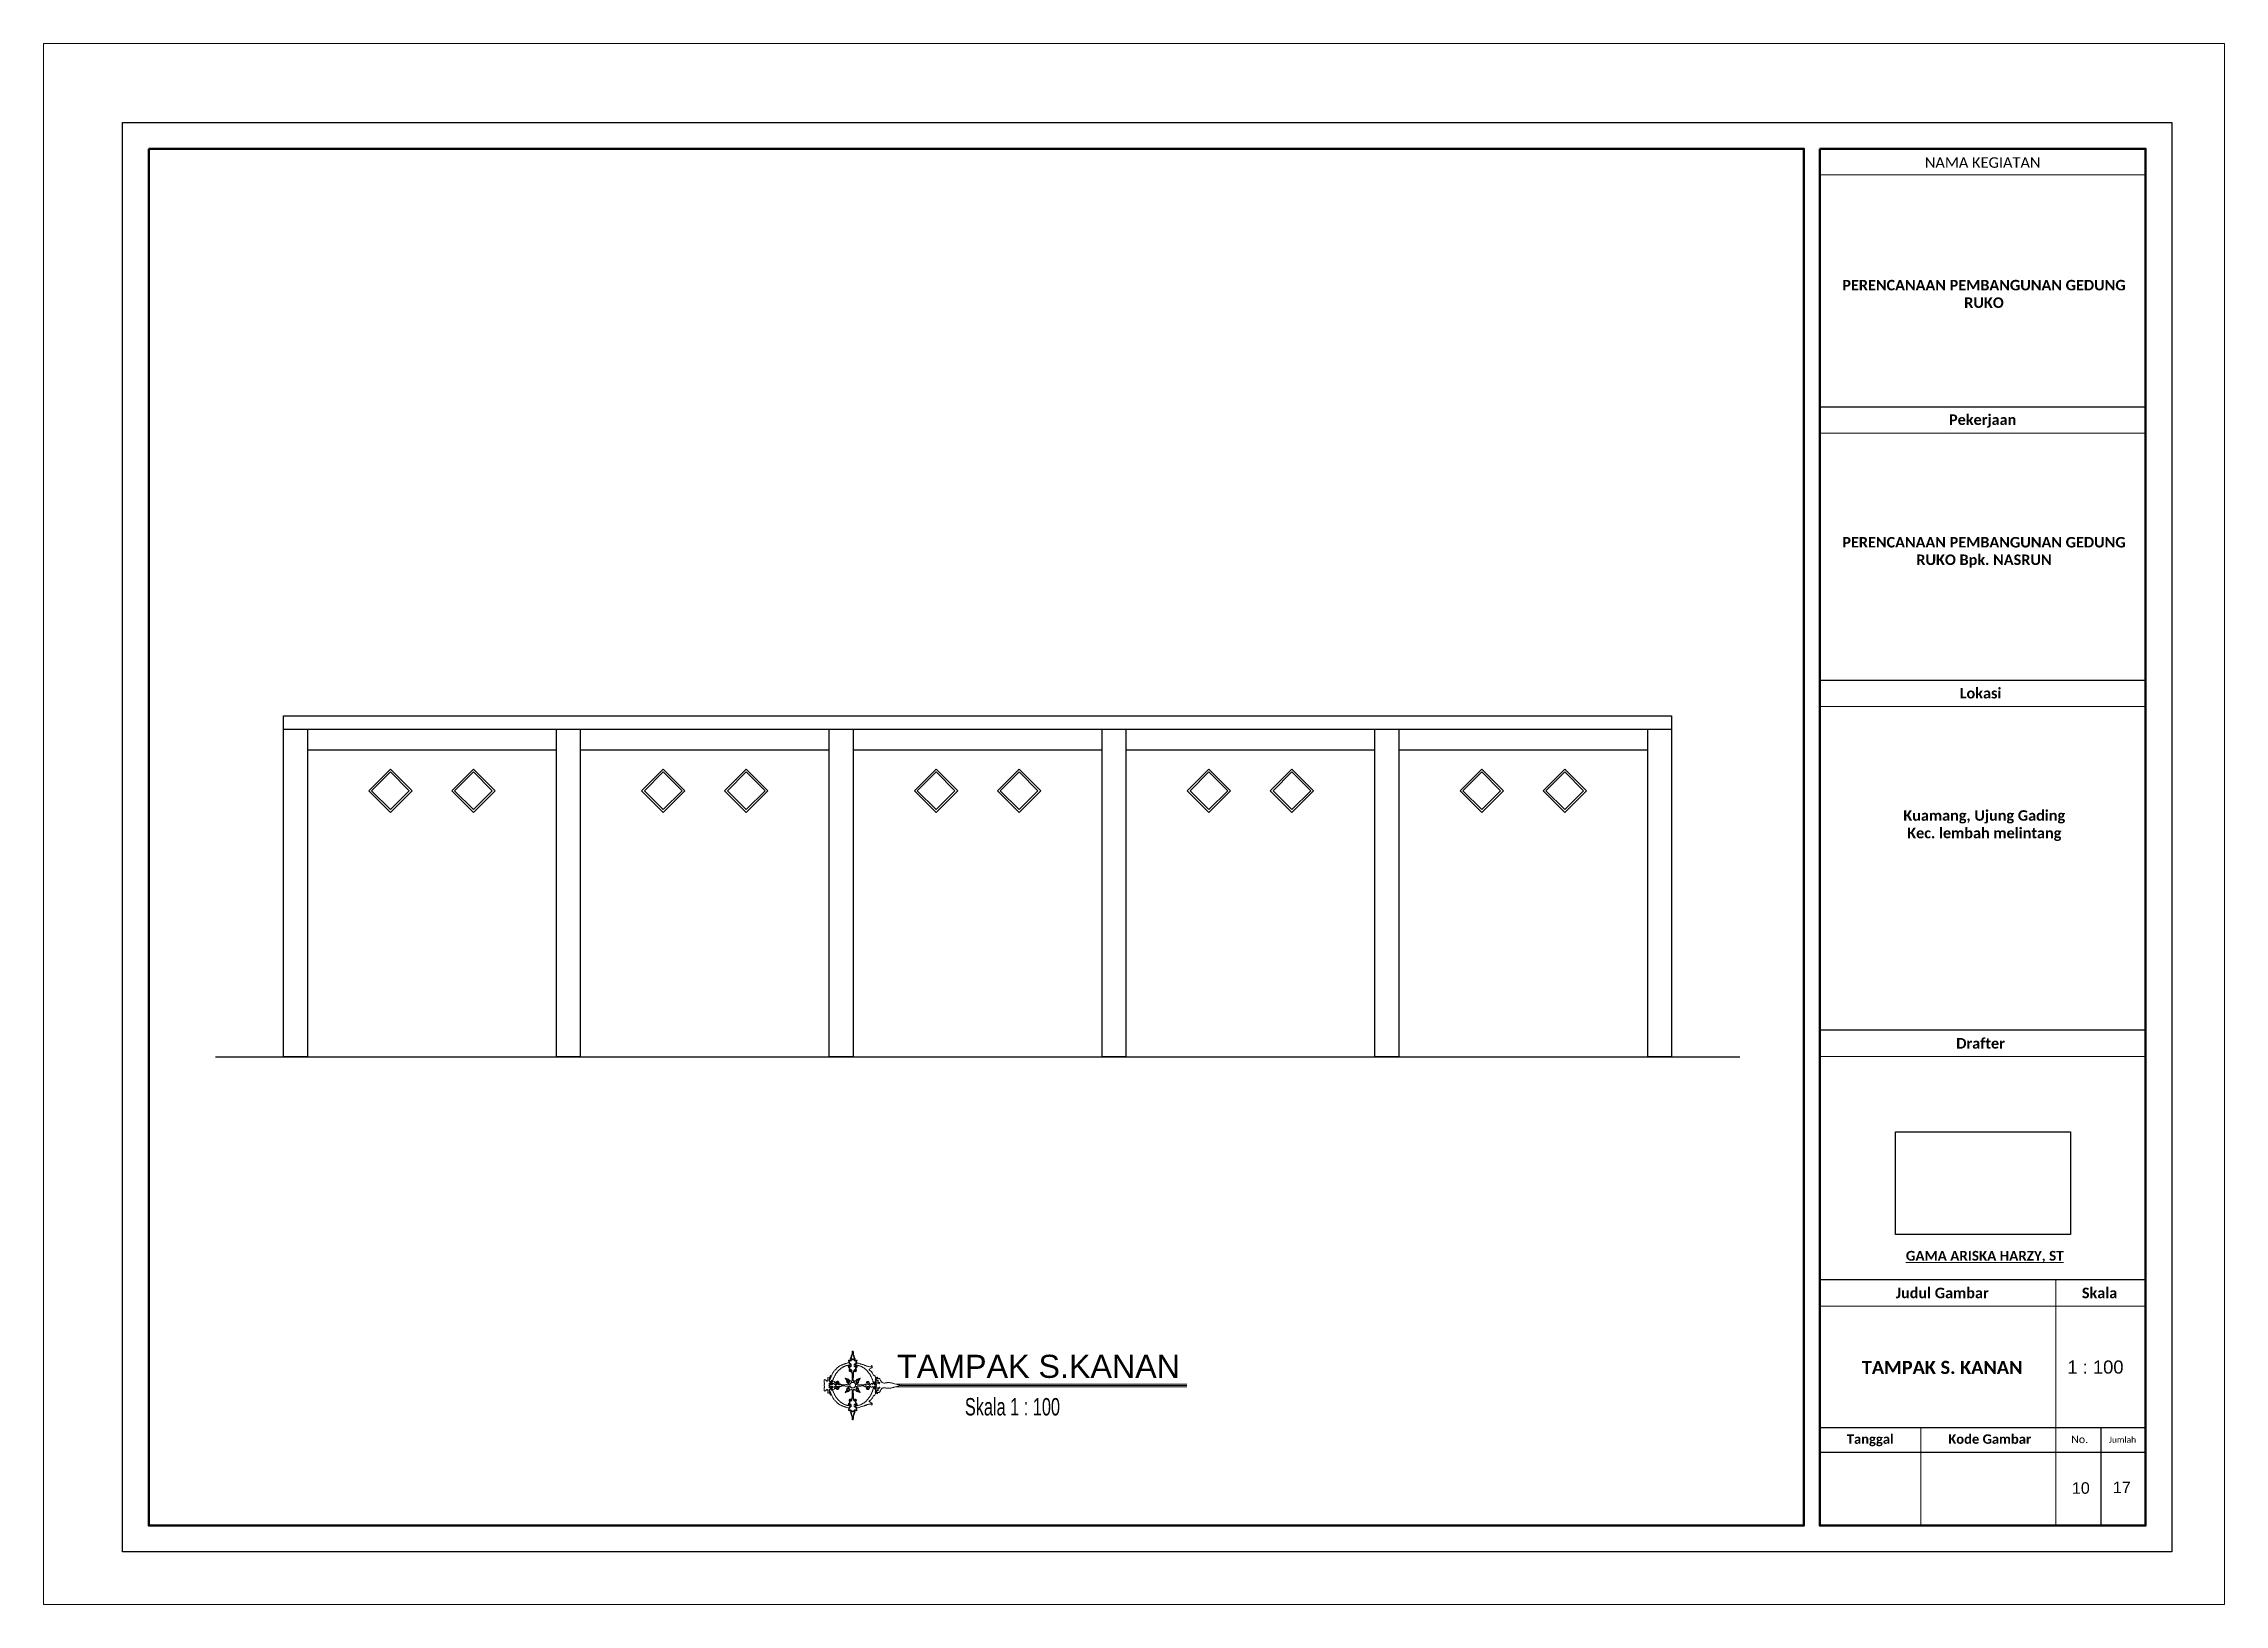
# Model space of a CAD drawing. Header units: centimetres. Extents: x -377343 to 693706, y 194584 to 813780.
# Drawn here: x 180751 to 183948, y 498509 to 500797 of the extents above; entities that cross this region are included whole.
import ezdxf

# ---------------------------------------------------------------- set-up
doc = ezdxf.new("R2010")
doc.units = ezdxf.units.CM
for name, color, linetype, lineweight in [('a. line t', 7, 'Continuous', 50), ('Kertas', 252, 'Continuous', 20), ('Legenda', 252, 'Continuous', 20)]:
    doc.layers.add(name, color=color, linetype=linetype, lineweight=lineweight)
for name, color, linetype in [('Layer1', 7, 'Continuous'), ('PIPA', 11, 'Continuous'), ('TEXT', 7, 'Continuous')]:
    doc.layers.add(name, color=color, linetype=linetype)
doc.styles.add('ROMANS', font='ROMANS.SHX', dxfattribs={"width": 0.7})
doc.styles.get("Standard").update_dxf_attribs({"font": 'arial.ttf'})
picture_1 = doc.add_image_def('image1.jpg', size_in_pixel=(603, 1024))

msp = doc.modelspace()

# ---------------------------------------------------------------- texts
at = {"layer": 'a. line t', "color": 2}
for s, height, p in [('1 : 100', 19.2611, (183718.368, 498846.845)), ('10', 16.8535, (183724.954, 498670.715)), ('17', 16.8535, (183785.059, 498671.657))]:
    msp.add_text(s, height=height, dxfattribs=at).set_placement(p)
at = {"layer": 'a. line t', "color": 2, "lineweight": 20, "attachment_point": 5}
for s, insert, char_height, width in [('{\\fCandara|b0|i0|c0|p34;NAMA KEGIATAN}', (183594.086, 500622.332), 15.40888, 477.67534), ('{\\fCandara|b1|i0|c0|p34;PERENCANAAN PEMBANGUNAN GEDUNG RUKO}', (183596.044, 500429.733), 15.40888, 417.68214), ('{\\fCandara|b1|i0|c0|p34;Pekerjaan}', (183594.086, 500243.396), 15.40888, 477.67534), ('{\\fCandara|b1|i0|c0|p34;PERENCANAAN PEMBANGUNAN GEDUNG RUKO Bpk. NASRUN}', (183596.044, 500051.028), 15.40888, 417.68214), ('{\\fCandara|b1|i0|c0|p34;Lokasi}', (183591.021, 499844.364), 15.40888, 477.67534), ('{\\fCandara|b1|i0|c0|p34;Kuamang, Ujung Gading \\PKec. lembah melintang}', (183596.462, 499650.269), 15.40888, 417.68214), ('{\\fCandara|b1|i0|c0|p34;Drafter}', (183591.021, 499331.01), 15.40888, 477.67534), ('{\\fCandara|b1|i0|c0|p34;\\LGAMA ARISKA HARZY, ST}', (183597.151, 499018.124), 14.30651, 536.64761), ('{\\fCandara|b1|i0|c0|p34;Judul Gambar}', (183534.777, 498965.041), 15.40888, 315.88208), ('{\\fCandara|b1|i0|c0|p34;Skala}', (183765.519, 498965.041), 15.40888, 161.79326)]:
    msp.add_mtext(s, dxfattribs=dict(at, insert=insert, char_height=char_height, width=width))
at = {"layer": 'a. line t', "color": 2, "lineweight": 15, "insert": (183534.632, 498855.846), "char_height": 19.2611, "width": 432.6655, "attachment_point": 5}
msp.add_mtext('{\\fCandara|b1|i0|c0|p34;TAMPAK S. KANAN}', dxfattribs=at)
at = {"layer": 'a. line t', "color": 2, "attachment_point": 1}
for s, insert, char_height, width in [('{\\fCandara|b1|i0|c0|p34;Tanggal}', (183394.847, 498757.854), 13.86799, 242.63286), ('{\\fCandara|b1|i0|c0|p34;Kode Gambar}', (183543.69, 498757.854), 13.86799, 242.63286), ('{\\fCandara|b0|i0|c0|p34;No.}', (183723.97, 498756.056), 11.0944, 23.56078), ('{\\fCandara|b0|i0|c0|p34;Jumlah}', (183779.265, 498754.346), 8.87552, 42.16677)]:
    msp.add_mtext(s, dxfattribs=dict(at, insert=insert, char_height=char_height, width=width))
at = {"layer": 'TEXT', "color": 2}
msp.add_text('TAMPAK S.KANAN ', height=33.81255, dxfattribs=at).set_placement((182002.494, 498840.628))
at = {"layer": 'TEXT', "color": 2, "lineweight": 15, "insert": (182101.878, 498811.04), "char_height": 25.52128, "width": 11999.30688, "attachment_point": 1, "style": 'ROMANS'}
msp.add_mtext('\\pt3.96;{\\fColonna MT|b0|i0|c0|p82;Skala 1 : 100}', dxfattribs=at)

# ---------------------------------------------------------------- linework, layer by layer
at = {"layer": 'Kertas'}
msp.add_lwpolyline([(180751.147, 500796.755), (183948.49, 500796.755), (183948.49, 498508.536), (180751.147, 498508.536)], close=True, dxfattribs=at)
at = {"layer": 'Layer1'}
for p, q in [((181103.005, 499811.449), (183138.005, 499811.449)), ((181103.005, 499791.449), (181103.005, 499811.449)), ((183138.005, 499811.449), (183138.005, 499311.449)), ((181103.005, 499791.449), (183138.005, 499791.449)), ((182738.005, 499791.449), (182738.005, 499311.449)), ((181138.005, 499761.449), (181503.005, 499761.449)), ((181538.005, 499761.449), (181903.005, 499761.449)), ((181938.005, 499761.449), (182303.005, 499761.449)), ((182338.005, 499761.449), (182703.005, 499761.449)), ((182738.005, 499761.449), (183103.005, 499761.449)), ((181003.005, 499311.449), (183238.005, 499311.449))]:
    msp.add_line(p, q, dxfattribs=at)
for points in [[(181103.005, 499791.449), (181138.005, 499791.449), (181138.005, 499311.449), (181103.005, 499311.449)], [(181503.005, 499791.449), (181538.005, 499791.449), (181538.005, 499311.449), (181503.005, 499311.449)], [(181903.005, 499791.449), (181938.005, 499791.449), (181938.005, 499311.449), (181903.005, 499311.449)], [(182303.005, 499791.449), (182338.005, 499791.449), (182338.005, 499311.449), (182303.005, 499311.449)], [(182703.005, 499791.449), (182738.005, 499791.449), (182738.005, 499311.449), (182703.005, 499311.449)], [(183103.005, 499791.449), (183138.005, 499791.449), (183138.005, 499311.449), (183103.005, 499311.449)], [(181259.671, 499669.629), (181291.491, 499701.449), (181259.671, 499733.269), (181227.852, 499701.449)], [(181259.671, 499673.872), (181287.249, 499701.449), (181259.671, 499729.026), (181232.094, 499701.449)], [(181381.338, 499669.629), (181413.158, 499701.449), (181381.338, 499733.269), (181349.518, 499701.449)], [(181381.338, 499673.872), (181408.915, 499701.449), (181381.338, 499729.026), (181353.761, 499701.449)], [(181659.671, 499669.629), (181691.491, 499701.449), (181659.671, 499733.269), (181627.852, 499701.449)], [(181659.671, 499673.872), (181687.249, 499701.449), (181659.671, 499729.026), (181632.094, 499701.449)], [(181781.338, 499669.629), (181813.158, 499701.449), (181781.338, 499733.269), (181749.518, 499701.449)], [(181781.338, 499673.872), (181808.915, 499701.449), (181781.338, 499729.026), (181753.761, 499701.449)], [(182059.671, 499669.629), (182091.491, 499701.449), (182059.671, 499733.269), (182027.852, 499701.449)], [(182059.671, 499673.872), (182087.249, 499701.449), (182059.671, 499729.026), (182032.094, 499701.449)], [(182181.338, 499669.629), (182213.158, 499701.449), (182181.338, 499733.269), (182149.518, 499701.449)], [(182181.338, 499673.872), (182208.915, 499701.449), (182181.338, 499729.026), (182153.761, 499701.449)], [(182459.671, 499669.629), (182491.491, 499701.449), (182459.671, 499733.269), (182427.852, 499701.449)], [(182459.671, 499673.872), (182487.249, 499701.449), (182459.671, 499729.026), (182432.094, 499701.449)], [(182581.338, 499669.629), (182613.158, 499701.449), (182581.338, 499733.269), (182549.518, 499701.449)], [(182581.338, 499673.872), (182608.915, 499701.449), (182581.338, 499729.026), (182553.761, 499701.449)], [(182859.671, 499669.629), (182891.491, 499701.449), (182859.671, 499733.269), (182827.852, 499701.449)], [(182859.671, 499673.872), (182887.249, 499701.449), (182859.671, 499729.026), (182832.094, 499701.449)], [(182981.338, 499669.629), (183013.158, 499701.449), (182981.338, 499733.269), (182949.518, 499701.449)], [(182981.338, 499673.872), (183008.915, 499701.449), (182981.338, 499729.026), (182953.761, 499701.449)]]:
    msp.add_lwpolyline(points, close=True, dxfattribs=at)
at = {"layer": 'Legenda', "color": 1, "lineweight": 20}
for p, q in [((183832.924, 500604.144), (183355.248, 500604.144)), ((183832.924, 500225.439), (183355.248, 500225.439)), ((183833.341, 499824.68), (183355.666, 499824.68)), ((183833.341, 499311.895), (183355.666, 499311.895)), ((183701.381, 498984.302), (183701.381, 498624.103)), ((183355.248, 498945.78), (183832.924, 498945.78)), ((183503.361, 498767.481), (183503.361, 498624.103))]:
    msp.add_line(p, q, dxfattribs=at)
at = {"layer": 'Legenda', "color": 1, "lineweight": 30}
for p, q in [((183832.924, 500263.961), (183355.248, 500263.961)), ((183833.341, 499863.202), (183355.666, 499863.202)), ((183833.341, 499350.417), (183355.666, 499350.417)), ((183832.924, 498984.302), (183355.248, 498984.302)), ((183832.924, 498767.481), (183355.248, 498767.481)), ((183767.152, 498767.481), (183767.152, 498624.103)), ((183832.924, 498731.079), (183355.248, 498731.079))]:
    msp.add_line(p, q, dxfattribs=at)
at = {"layer": 'Legenda', "color": 5, "lineweight": 30}
msp.add_lwpolyline([(180866.714, 500681.188), (183871.446, 500681.188), (183871.446, 498585.58), (180866.714, 498585.58)], close=True, dxfattribs=at)
at = {"layer": 'Legenda', "color": 1, "lineweight": 50}
for points in [[(180905.236, 500642.666), (183332.135, 500642.666), (183332.135, 498624.103), (180905.236, 498624.103)], [(183355.248, 500642.666), (183832.924, 500642.666), (183832.924, 498624.103), (183355.248, 498624.103)]]:
    msp.add_lwpolyline(points, close=True, dxfattribs=at)
at = {"layer": 'PIPA', "lineweight": 35, "extrusion": (0, 0.816497, 0.57735), "elevation": 193451.324}
msp.add_lwpolyline([(-421704.212, -325591.681), (-159560.265, -63447.734), (377343.333, -600351.331), (-158232.47, -1135927.133), (-693706.405, -600453.199), (-454216.825, -360963.619)], dxfattribs=at)
at = {"layer": 'TEXT', "color": 2, "linetype": 'Continuous', "lineweight": 13}
for p, q in [((181909.829, 498850.182), (181909.246, 498849.446)), ((181910.441, 498850.896), (181909.829, 498850.182)), ((181911.073, 498851.587), (181910.441, 498850.896)), ((181911.715, 498852.254), (181911.073, 498851.587)), ((181912.358, 498852.897), (181911.715, 498852.254)), ((181912.991, 498853.515), (181912.358, 498852.897)), ((181913.606, 498854.108), (181912.991, 498853.515)), ((181914.193, 498854.675), (181913.606, 498854.108)), ((181914.742, 498855.215), (181914.193, 498854.675)), ((181914.675, 498849.065), (181915.166, 498849.663)), ((181914.675, 498849.065), (181915.166, 498849.663)), ((181915.345, 498855.789), (181914.742, 498855.215)), ((181915.166, 498849.663), (181915.669, 498850.25)), ((181915.166, 498849.663), (181915.669, 498850.25)), ((181915.969, 498856.329), (181915.345, 498855.789)), ((181915.669, 498850.25), (181916.184, 498850.824)), ((181915.669, 498850.25), (181916.184, 498850.824)), ((181916.612, 498856.835), (181915.969, 498856.329)), ((181916.184, 498850.824), (181916.711, 498851.384)), ((181916.184, 498850.824), (181916.711, 498851.384)), ((181917.275, 498857.31), (181916.612, 498856.835)), ((181916.711, 498851.384), (181917.25, 498851.931)), ((181916.711, 498851.384), (181917.25, 498851.931)), ((181917.25, 498851.931), (181917.8, 498852.463)), ((181917.25, 498851.931), (181917.8, 498852.463)), ((181917.954, 498857.756), (181917.275, 498857.31)), ((181917.8, 498852.463), (181918.361, 498852.981)), ((181917.8, 498852.463), (181918.361, 498852.981)), ((181918.649, 498858.175), (181917.954, 498857.756)), ((181918.361, 498852.981), (181918.933, 498853.483)), ((181918.361, 498852.981), (181918.933, 498853.483)), ((181919.36, 498858.569), (181918.649, 498858.175)), ((181918.933, 498853.483), (181919.517, 498853.968)), ((181918.933, 498853.483), (181919.517, 498853.968)), ((181920.084, 498858.94), (181919.36, 498858.569)), ((181919.517, 498853.968), (181920.11, 498854.437)), ((181919.517, 498853.968), (181920.11, 498854.437)), ((181920.82, 498859.289), (181920.084, 498858.94)), ((181920.11, 498854.437), (181920.715, 498854.889)), ((181920.11, 498854.437), (181920.715, 498854.889)), ((181920.715, 498854.889), (181921.329, 498855.323)), ((181920.715, 498854.889), (181921.329, 498855.323)), ((181921.568, 498859.618), (181920.82, 498859.289)), ((181921.329, 498855.323), (181921.954, 498855.739)), ((181921.329, 498855.323), (181921.954, 498855.739)), ((181922.325, 498859.93), (181921.568, 498859.618)), ((181921.954, 498855.739), (181922.588, 498856.135)), ((181921.954, 498855.739), (181922.588, 498856.135)), ((181923.092, 498860.226), (181922.325, 498859.93)), ((181922.588, 498856.135), (181923.232, 498856.512)), ((181922.588, 498856.135), (181923.232, 498856.512)), ((181923.866, 498860.508), (181923.092, 498860.226)), ((181923.232, 498856.512), (181923.886, 498856.869)), ((181923.232, 498856.512), (181923.886, 498856.869)), ((181924.647, 498860.779), (181923.866, 498860.508)), ((181923.886, 498856.869), (181924.549, 498857.205)), ((181923.886, 498856.869), (181924.549, 498857.205)), ((181924.549, 498857.205), (181925.221, 498857.52)), ((181924.549, 498857.205), (181925.221, 498857.52)), ((181925.433, 498861.04), (181924.647, 498860.779)), ((181925.221, 498857.52), (181925.901, 498857.813)), ((181925.221, 498857.52), (181925.901, 498857.813)), ((181926.223, 498861.292), (181925.433, 498861.04)), ((181925.901, 498857.813), (181926.591, 498858.083)), ((181925.901, 498857.813), (181926.591, 498858.083)), ((181927.016, 498861.539), (181926.223, 498861.292)), ((181926.591, 498858.083), (181927.289, 498858.331)), ((181926.591, 498858.083), (181927.289, 498858.331)), ((181927.811, 498861.781), (181927.016, 498861.539)), ((181927.289, 498858.331), (181927.996, 498858.554)), ((181927.289, 498858.331), (181927.996, 498858.554)), ((181928.606, 498862.022), (181927.811, 498861.781)), ((181927.996, 498858.554), (181928.71, 498858.754)), ((181927.996, 498858.554), (181928.71, 498858.754)), ((181929.401, 498862.262), (181928.606, 498862.022)), ((181928.71, 498858.754), (181929.433, 498858.929)), ((181928.71, 498858.754), (181929.433, 498858.929)), ((181930.193, 498862.503), (181929.401, 498862.262)), ((181929.433, 498858.929), (181930.163, 498859.079)), ((181929.433, 498858.929), (181930.163, 498859.079)), ((181930.163, 498859.079), (181930.901, 498859.202)), ((181930.163, 498859.079), (181930.901, 498859.202)), ((181930.983, 498862.748), (181930.193, 498862.503)), ((181930.813, 498858.246), (181930.606, 498858.262)), ((181930.606, 498858.262), (181930.681, 498857.967)), ((181930.813, 498858.246), (181930.606, 498858.262)), ((181930.606, 498858.262), (181930.681, 498857.967)), ((181930.681, 498857.967), (181931.171, 498857.173)), ((181930.681, 498857.967), (181931.171, 498857.173)), ((181931.217, 498858.024), (181930.813, 498858.246)), ((181931.217, 498858.024), (181930.813, 498858.246)), ((181930.901, 498859.202), (181931.646, 498859.299)), ((181930.901, 498859.202), (181931.646, 498859.299)), ((181931.768, 498862.999), (181930.983, 498862.748)), ((181931.324, 498866.489), (181931.038, 498866.147)), ((181931.324, 498866.489), (181931.038, 498866.147)), ((181931.038, 498866.147), (181931.168, 498865.913)), ((181931.038, 498866.147), (181931.168, 498865.913)), ((181931.168, 498865.913), (181931.41, 498865.377)), ((181931.168, 498865.913), (181931.41, 498865.377)), ((181931.171, 498857.173), (181931.741, 498856.476)), ((181931.171, 498857.173), (181931.741, 498856.476)), ((181931.735, 498857.704), (181931.217, 498858.024)), ((181931.735, 498857.704), (181931.217, 498858.024)), ((181932.059, 498866.399), (181931.324, 498866.489)), ((181932.059, 498866.399), (181931.324, 498866.489)), ((181931.354, 498857.323), (181931.413, 498858.112)), ((181931.354, 498857.323), (181931.413, 498858.112)), ((181931.404, 498856.44), (181931.354, 498857.323)), ((181931.404, 498856.44), (181931.354, 498857.323)), ((181931.606, 498855.783), (181931.404, 498856.44)), ((181931.606, 498855.783), (181931.404, 498856.44)), ((181931.41, 498865.377), (181931.705, 498864.119)), ((181931.41, 498865.377), (181931.705, 498864.119)), ((181931.413, 498858.112), (181931.538, 498858.489)), ((181931.413, 498858.112), (181931.538, 498858.489)), ((181931.538, 498858.489), (181931.687, 498858.134)), ((181931.538, 498858.489), (181931.687, 498858.134)), ((181932.225, 498854.982), (181931.606, 498855.783)), ((181932.225, 498854.982), (181931.606, 498855.783)), ((181931.646, 498859.299), (181932.399, 498859.37)), ((181931.646, 498859.299), (181932.399, 498859.37)), ((181931.687, 498858.134), (181931.98, 498857.356)), ((181931.687, 498858.134), (181931.98, 498857.356)), ((181931.705, 498864.119), (181931.954, 498862.663)), ((181931.705, 498864.119), (181931.954, 498862.663)), ((181932.284, 498857.391), (181931.735, 498857.704)), ((181932.284, 498857.391), (181931.735, 498857.704)), ((181931.741, 498856.476), (181932.321, 498855.854)), ((181931.741, 498856.476), (181932.321, 498855.854)), ((181931.942, 498865.601), (181932.216, 498866.346)), ((181931.942, 498865.601), (181932.216, 498866.346)), ((181931.987, 498864.651), (181931.942, 498865.601)), ((181931.987, 498864.651), (181931.942, 498865.601)), ((181931.954, 498862.663), (181932.059, 498861.534)), ((181931.954, 498862.663), (181932.059, 498861.534)), ((181931.98, 498857.356), (181932.45, 498856.885)), ((181931.98, 498857.356), (181932.45, 498856.885)), ((181932.257, 498863.731), (181931.987, 498864.651)), ((181932.257, 498863.731), (181931.987, 498864.651)), ((181932.723, 498865.864), (181932.059, 498866.399)), ((181932.723, 498865.864), (181932.059, 498866.399)), ((181932.059, 498861.534), (181932.423, 498861.483)), ((181932.059, 498861.534), (181932.423, 498861.483)), ((181932.348, 498852.283), (181932.095, 498851.382)), ((181932.348, 498852.283), (181932.095, 498851.382)), ((181932.095, 498851.382), (181932.384, 498850.589)), ((181932.095, 498851.382), (181932.384, 498850.589)), ((181932.134, 498851.619), (181932.231, 498852.181)), ((181932.134, 498851.619), (181932.231, 498852.181)), ((181932.247, 498851.056), (181932.134, 498851.619)), ((181932.247, 498851.056), (181932.134, 498851.619)), ((181932.216, 498866.346), (181932.903, 498866.647)), ((181932.216, 498866.346), (181932.903, 498866.647)), ((181932.792, 498854.242), (181932.225, 498854.982)), ((181932.792, 498854.242), (181932.225, 498854.982)), ((181932.231, 498852.181), (181932.579, 498852.702)), ((181932.231, 498852.181), (181932.579, 498852.702)), ((181932.527, 498850.535), (181932.247, 498851.056)), ((181932.527, 498850.535), (181932.247, 498851.056)), ((181932.66, 498863.08), (181932.257, 498863.731)), ((181932.66, 498863.08), (181932.257, 498863.731)), ((181932.779, 498857.192), (181932.284, 498857.391)), ((181932.779, 498857.192), (181932.284, 498857.391)), ((181932.321, 498855.854), (181932.84, 498855.281)), ((181932.321, 498855.854), (181932.84, 498855.281)), ((181932.87, 498853.021), (181932.348, 498852.283)), ((181932.87, 498853.021), (181932.348, 498852.283)), ((181932.384, 498850.589), (181932.965, 498850.181)), ((181932.384, 498850.589), (181932.965, 498850.181)), ((181932.399, 498859.37), (181933.158, 498859.412)), ((181932.399, 498859.37), (181933.158, 498859.412)), ((181932.423, 498861.483), (181933.128, 498861.558)), ((181932.423, 498861.483), (181933.128, 498861.558)), ((181932.45, 498856.885), (181933.029, 498856.683)), ((181932.45, 498856.885), (181933.029, 498856.683)), ((181932.933, 498850.097), (181932.527, 498850.535)), ((181932.933, 498850.097), (181932.527, 498850.535)), ((181932.579, 498852.702), (181933.008, 498853.502)), ((181932.579, 498852.702), (181933.008, 498853.502)), ((181933.02, 498862.383), (181932.66, 498863.08)), ((181933.02, 498862.383), (181932.66, 498863.08)), ((181933.531, 498865.258), (181932.723, 498865.864)), ((181933.531, 498865.258), (181932.723, 498865.864)), ((181933.137, 498857.213), (181932.779, 498857.192)), ((181933.137, 498857.213), (181932.779, 498857.192)), ((181933.008, 498853.502), (181932.792, 498854.242)), ((181933.008, 498853.502), (181932.792, 498854.242)), ((181932.84, 498855.281), (181933.225, 498854.736)), ((181932.84, 498855.281), (181933.225, 498854.736)), ((181933.311, 498853.63), (181932.87, 498853.021)), ((181933.311, 498853.63), (181932.87, 498853.021)), ((181932.903, 498866.647), (181933.487, 498866.418)), ((181932.903, 498866.647), (181933.487, 498866.418)), ((181933.425, 498849.783), (181932.933, 498850.097)), ((181933.425, 498849.783), (181932.933, 498850.097)), ((181932.965, 498850.181), (181933.546, 498850.043)), ((181932.965, 498850.181), (181933.546, 498850.043)), ((181933.056, 498861.83), (181933.02, 498862.383)), ((181933.056, 498861.83), (181933.02, 498862.383)), ((181933.029, 498856.683), (181933.653, 498856.715)), ((181933.029, 498856.683), (181933.653, 498856.715)), ((181933.633, 498861.296), (181933.056, 498861.83)), ((181933.633, 498861.296), (181933.056, 498861.83)), ((181933.438, 498860.075), (181933.107, 498859.748)), ((181933.438, 498860.075), (181933.107, 498859.748)), ((181933.107, 498859.748), (181933.173, 498858.862)), ((181933.107, 498859.748), (181933.173, 498858.862)), ((181933.128, 498861.558), (181933.6, 498861.615)), ((181933.128, 498861.558), (181933.6, 498861.615)), ((181933.276, 498857.562), (181933.137, 498857.213)), ((181933.276, 498857.562), (181933.137, 498857.213)), ((181933.158, 498859.412), (181933.924, 498859.426)), ((181933.158, 498859.412), (181933.924, 498859.426)), ((181933.173, 498858.862), (181933.276, 498857.562)), ((181933.173, 498858.862), (181933.276, 498857.562)), ((181933.225, 498854.736), (181933.406, 498854.193)), ((181933.225, 498854.736), (181933.406, 498854.193)), ((181933.406, 498854.193), (181933.311, 498853.63)), ((181933.406, 498854.193), (181933.311, 498853.63)), ((181933.321, 498851.09), (181933.377, 498851.539)), ((181933.321, 498851.09), (181933.377, 498851.539)), ((181933.392, 498850.745), (181933.321, 498851.09)), ((181933.392, 498850.745), (181933.321, 498851.09)), ((181933.377, 498851.539), (181933.539, 498852.018)), ((181933.377, 498851.539), (181933.539, 498852.018)), ((181933.612, 498850.58), (181933.392, 498850.745)), ((181933.612, 498850.58), (181933.392, 498850.745)), ((181933.961, 498849.634), (181933.425, 498849.783)), ((181933.961, 498849.634), (181933.425, 498849.783)), ((181934.254, 498860.474), (181933.438, 498860.075)), ((181934.254, 498860.474), (181933.438, 498860.075)), ((181933.487, 498866.418), (181934.037, 498865.944)), ((181933.487, 498866.418), (181934.037, 498865.944)), ((181933.924, 498865.588), (181933.531, 498865.258)), ((181933.924, 498865.588), (181933.531, 498865.258)), ((181933.539, 498852.018), (181933.783, 498852.451)), ((181933.539, 498852.018), (181933.783, 498852.451)), ((181933.546, 498850.043), (181934.083, 498850.106)), ((181933.546, 498850.043), (181934.083, 498850.106)), ((181933.6, 498861.615), (181934.242, 498861.216)), ((181933.6, 498861.615), (181934.242, 498861.216)), ((181934.005, 498850.67), (181933.612, 498850.58)), ((181934.005, 498850.67), (181933.612, 498850.58)), ((181934.4, 498860.967), (181933.633, 498861.296)), ((181934.4, 498860.967), (181933.633, 498861.296)), ((181933.653, 498856.715), (181934.254, 498856.945)), ((181933.653, 498856.715), (181934.254, 498856.945)), ((181934.091, 498869.447), (181933.701, 498869.453)), ((181933.701, 498869.453), (181933.762, 498869.237)), ((181934.091, 498869.447), (181933.701, 498869.453)), ((181933.701, 498869.453), (181933.762, 498869.237)), ((181933.762, 498869.237), (181934.438, 498868.855)), ((181933.762, 498869.237), (181934.438, 498868.855)), ((181933.783, 498852.451), (181934.088, 498852.762)), ((181933.783, 498852.451), (181934.088, 498852.762)), ((181933.957, 498866.24), (181933.924, 498865.588)), ((181933.957, 498866.24), (181933.924, 498865.588)), ((181934.08, 498866.964), (181933.957, 498866.24)), ((181934.08, 498866.964), (181933.957, 498866.24)), ((181934.499, 498849.692), (181933.961, 498849.634)), ((181934.499, 498849.692), (181933.961, 498849.634)), ((181934.606, 498851.972), (181933.984, 498851.583)), ((181934.606, 498851.972), (181933.984, 498851.583)), ((181933.984, 498851.583), (181933.987, 498851.345)), ((181933.984, 498851.583), (181933.987, 498851.345)), ((181933.987, 498851.345), (181934.373, 498851.192)), ((181933.987, 498851.345), (181934.373, 498851.192)), ((181934.625, 498850.91), (181934.005, 498850.67)), ((181934.625, 498850.91), (181934.005, 498850.67)), ((181934.037, 498865.944), (181934.497, 498865.544)), ((181934.037, 498865.944), (181934.497, 498865.544)), ((181934.33, 498867.615), (181934.08, 498866.964)), ((181934.33, 498867.615), (181934.08, 498866.964)), ((181934.083, 498850.106), (181934.535, 498850.296)), ((181934.083, 498850.106), (181934.535, 498850.296)), ((181934.088, 498852.762), (181934.431, 498852.875)), ((181934.088, 498852.762), (181934.431, 498852.875)), ((181934.626, 498869.406), (181934.091, 498869.447)), ((181934.626, 498869.406), (181934.091, 498869.447)), ((181934.242, 498861.216), (181934.254, 498860.474)), ((181934.242, 498861.216), (181934.254, 498860.474)), ((181934.254, 498856.945), (181934.765, 498857.336)), ((181934.254, 498856.945), (181934.765, 498857.336)), ((181934.879, 498867.476), (181934.33, 498867.615)), ((181934.879, 498867.476), (181934.33, 498867.615)), ((181934.373, 498851.192), (181934.9, 498851.059)), ((181934.373, 498851.192), (181934.9, 498851.059)), ((181934.882, 498860.776), (181934.4, 498860.967)), ((181934.882, 498860.776), (181934.4, 498860.967)), ((181934.431, 498852.875), (181934.789, 498852.717)), ((181934.431, 498852.875), (181934.789, 498852.717)), ((181934.438, 498868.855), (181935.275, 498868.564)), ((181934.438, 498868.855), (181935.275, 498868.564)), ((181934.497, 498865.544), (181934.813, 498865.537)), ((181934.497, 498865.544), (181934.813, 498865.537)), ((181934.498, 498868.893), (181934.697, 498869.211)), ((181934.498, 498868.893), (181934.697, 498869.211)), ((181934.636, 498868.674), (181934.498, 498868.893)), ((181934.636, 498868.674), (181934.498, 498868.893)), ((181934.998, 498849.998), (181934.499, 498849.692)), ((181934.998, 498849.998), (181934.499, 498849.692)), ((181934.535, 498850.296), (181934.857, 498850.543)), ((181934.535, 498850.296), (181934.857, 498850.543)), ((181934.609, 498870.891), (181934.591, 498870.555)), ((181934.609, 498870.891), (181934.591, 498870.555)), ((181934.591, 498870.555), (181934.897, 498869.966)), ((181934.591, 498870.555), (181934.897, 498869.966)), ((181935.157, 498852.062), (181934.606, 498851.972)), ((181935.157, 498852.062), (181934.606, 498851.972)), ((181935.384, 498870.291), (181934.609, 498870.891)), ((181935.384, 498870.291), (181934.609, 498870.891)), ((181934.945, 498850.922), (181934.625, 498850.91)), ((181934.945, 498850.922), (181934.625, 498850.91)), ((181934.997, 498869.517), (181934.626, 498869.406)), ((181934.997, 498869.517), (181934.626, 498869.406)), ((181935.335, 498868.593), (181934.636, 498868.674)), ((181935.335, 498868.593), (181934.636, 498868.674)), ((181934.697, 498869.211), (181935.011, 498869.59)), ((181934.697, 498869.211), (181935.011, 498869.59)), ((181934.765, 498857.336), (181935.121, 498857.852)), ((181934.765, 498857.336), (181935.121, 498857.852)), ((181934.789, 498852.717), (181935.14, 498852.211)), ((181934.789, 498852.717), (181935.14, 498852.211)), ((181934.813, 498865.537), (181934.93, 498866.242)), ((181934.813, 498865.537), (181934.93, 498866.242)), ((181934.857, 498850.543), (181935.008, 498850.775)), ((181934.857, 498850.543), (181935.008, 498850.775)), ((181935.688, 498867.412), (181934.879, 498867.476)), ((181935.688, 498867.412), (181934.879, 498867.476)), ((181935.143, 498860.576), (181934.882, 498860.776)), ((181935.143, 498860.576), (181934.882, 498860.776)), ((181934.897, 498869.966), (181934.997, 498869.517)), ((181934.897, 498869.966), (181934.997, 498869.517)), ((181934.9, 498851.059), (181935.328, 498850.882)), ((181934.9, 498851.059), (181935.328, 498850.882)), ((181934.93, 498866.242), (181934.95, 498867.167)), ((181934.93, 498866.242), (181934.95, 498867.167)), ((181935.008, 498850.775), (181934.945, 498850.922)), ((181935.008, 498850.775), (181934.945, 498850.922)), ((181934.95, 498867.167), (181935.007, 498867.729)), ((181934.95, 498867.167), (181935.007, 498867.729)), ((181935.086, 498872.086), (181934.978, 498871.264)), ((181935.086, 498872.086), (181934.978, 498871.264)), ((181934.978, 498871.264), (181935.245, 498870.417)), ((181934.978, 498871.264), (181935.245, 498870.417)), ((181935.416, 498850.594), (181934.998, 498849.998)), ((181935.416, 498850.594), (181934.998, 498849.998)), ((181935.007, 498867.729), (181935.099, 498867.993)), ((181935.007, 498867.729), (181935.099, 498867.993)), ((181935.011, 498869.59), (181935.217, 498869.991)), ((181935.011, 498869.59), (181935.217, 498869.991)), ((181935.026, 498870.587), (181935.158, 498870.707)), ((181935.026, 498870.587), (181935.158, 498870.707)), ((181935.092, 498870.376), (181935.026, 498870.587)), ((181935.092, 498870.376), (181935.026, 498870.587)), ((181935.356, 498872.873), (181935.086, 498872.086)), ((181935.356, 498872.873), (181935.086, 498872.086)), ((181935.217, 498869.991), (181935.092, 498870.376)), ((181935.217, 498869.991), (181935.092, 498870.376)), ((181935.099, 498867.993), (181935.224, 498868.021)), ((181935.099, 498867.993), (181935.224, 498868.021)), ((181935.121, 498857.852), (181935.254, 498858.458)), ((181935.121, 498857.852), (181935.254, 498858.458)), ((181935.14, 498852.211), (181935.472, 498851.455)), ((181935.14, 498852.211), (181935.472, 498851.455)), ((181935.248, 498860.221), (181935.143, 498860.576)), ((181935.248, 498860.221), (181935.143, 498860.576)), ((181935.603, 498851.797), (181935.157, 498852.062)), ((181935.603, 498851.797), (181935.157, 498852.062)), ((181935.158, 498870.707), (181935.254, 498870.701)), ((181935.158, 498870.707), (181935.254, 498870.701)), ((181935.224, 498868.021), (181935.379, 498867.878)), ((181935.224, 498868.021), (181935.379, 498867.878)), ((181935.245, 498870.417), (181935.603, 498870.002)), ((181935.245, 498870.417), (181935.603, 498870.002)), ((181935.264, 498859.564), (181935.248, 498860.221)), ((181935.264, 498859.564), (181935.248, 498860.221)), ((181935.254, 498870.701), (181935.303, 498870.152)), ((181935.254, 498870.701), (181935.303, 498870.152)), ((181935.254, 498858.458), (181935.264, 498859.564)), ((181935.254, 498858.458), (181935.264, 498859.564)), ((181935.275, 498868.564), (181935.951, 498868.183)), ((181935.275, 498868.564), (181935.951, 498868.183)), ((181935.303, 498870.152), (181935.431, 498870.226)), ((181935.303, 498870.152), (181935.431, 498870.226)), ((181935.328, 498850.882), (181935.416, 498850.594)), ((181935.328, 498850.882), (181935.416, 498850.594)), ((181936.398, 498868.389), (181935.335, 498868.593)), ((181936.398, 498868.389), (181935.335, 498868.593)), ((181935.708, 498873.655), (181935.356, 498872.873)), ((181935.708, 498873.655), (181935.356, 498872.873)), ((181935.379, 498867.878), (181935.562, 498867.626)), ((181935.379, 498867.878), (181935.562, 498867.626)), ((181935.603, 498870.002), (181935.384, 498870.291)), ((181935.603, 498870.002), (181935.384, 498870.291)), ((181935.431, 498870.226), (181935.609, 498870.711)), ((181935.431, 498870.226), (181935.609, 498870.711)), ((181935.472, 498851.455), (181935.742, 498850.653)), ((181935.472, 498851.455), (181935.742, 498850.653)), ((181935.562, 498867.626), (181935.769, 498867.33)), ((181935.562, 498867.626), (181935.769, 498867.33)), ((181935.955, 498851.25), (181935.603, 498851.797)), ((181935.955, 498851.25), (181935.603, 498851.797)), ((181935.609, 498870.711), (181935.807, 498871.391)), ((181935.609, 498870.711), (181935.807, 498871.391)), ((181936.222, 498867.592), (181935.688, 498867.412)), ((181936.222, 498867.592), (181935.688, 498867.412)), ((181936.059, 498874.465), (181935.708, 498873.655)), ((181936.059, 498874.465), (181935.708, 498873.655)), ((181935.742, 498850.653), (181935.957, 498849.811)), ((181935.742, 498850.653), (181935.957, 498849.811)), ((181935.769, 498867.33), (181935.998, 498867.053)), ((181935.769, 498867.33), (181935.998, 498867.053)), ((181935.807, 498871.391), (181935.996, 498872.054)), ((181935.807, 498871.391), (181935.996, 498872.054)), ((181935.951, 498868.183), (181936.222, 498867.592)), ((181935.951, 498868.183), (181936.222, 498867.592)), ((181936.223, 498850.493), (181935.955, 498851.25)), ((181936.223, 498850.493), (181935.955, 498851.25)), ((181935.957, 498849.811), (181936.122, 498848.936)), ((181935.957, 498849.811), (181936.122, 498848.936)), ((181935.996, 498872.054), (181936.146, 498872.484)), ((181935.996, 498872.054), (181936.146, 498872.484)), ((181935.998, 498867.053), (181936.247, 498866.858)), ((181935.998, 498867.053), (181936.247, 498866.858)), ((181936.329, 498875.332), (181936.059, 498874.465)), ((181936.329, 498875.332), (181936.059, 498874.465)), ((181936.146, 498872.484), (181936.507, 498873.401)), ((181936.146, 498872.484), (181936.507, 498873.401)), ((181936.42, 498849.601), (181936.223, 498850.493)), ((181936.42, 498849.601), (181936.223, 498850.493)), ((181936.247, 498866.858), (181936.514, 498866.81)), ((181936.247, 498866.858), (181936.514, 498866.81)), ((181936.438, 498876.29), (181936.329, 498875.332)), ((181936.438, 498876.29), (181936.329, 498875.332)), ((181937.083, 498867.824), (181936.398, 498868.389)), ((181937.083, 498867.824), (181936.398, 498868.389)), ((181936.555, 498848.645), (181936.42, 498849.601)), ((181936.555, 498848.645), (181936.42, 498849.601)), ((181936.447, 498876.841), (181936.438, 498876.29)), ((181936.447, 498876.841), (181936.438, 498876.29)), ((181936.478, 498877.522), (181936.447, 498876.841)), ((181936.478, 498877.522), (181936.447, 498876.841)), ((181936.534, 498878.251), (181936.478, 498877.522)), ((181936.534, 498878.251), (181936.478, 498877.522)), ((181936.507, 498873.401), (181936.719, 498874.34)), ((181936.507, 498873.401), (181936.719, 498874.34)), ((181936.514, 498866.81), (181936.795, 498866.971)), ((181936.514, 498866.81), (181936.795, 498866.971)), ((181936.617, 498878.948), (181936.534, 498878.251)), ((181936.617, 498878.948), (181936.534, 498878.251)), ((181936.732, 498879.533), (181936.617, 498878.948)), ((181936.732, 498879.533), (181936.617, 498878.948)), ((181936.719, 498874.34), (181936.831, 498875.29)), ((181936.719, 498874.34), (181936.831, 498875.29)), ((181936.882, 498879.924), (181936.732, 498879.533)), ((181936.882, 498879.924), (181936.732, 498879.533)), ((181936.795, 498866.971), (181937.083, 498867.824)), ((181936.795, 498866.971), (181937.083, 498867.824)), ((181936.831, 498875.29), (181936.894, 498876.246)), ((181936.831, 498875.29), (181936.894, 498876.246)), ((181937.07, 498880.04), (181936.882, 498879.924)), ((181937.07, 498880.04), (181936.882, 498879.924)), ((181936.894, 498876.246), (181936.957, 498877.197)), ((181936.894, 498876.246), (181936.957, 498877.197)), ((181936.957, 498877.197), (181937.069, 498878.135)), ((181936.957, 498877.197), (181937.069, 498878.135)), ((181937.069, 498878.135), (181937.281, 498879.052)), ((181937.069, 498878.135), (181937.281, 498879.052)), ((181937.299, 498879.802), (181937.07, 498880.04)), ((181937.299, 498879.802), (181937.07, 498880.04)), ((181937.281, 498879.052), (181937.555, 498879.726)), ((181937.281, 498879.052), (181937.555, 498879.726)), ((181937.573, 498879.128), (181937.299, 498879.802)), ((181937.573, 498879.128), (181937.299, 498879.802)), ((181937.555, 498879.726), (181937.784, 498879.964)), ((181937.555, 498879.726), (181937.784, 498879.964)), ((181937.784, 498878.211), (181937.573, 498879.128)), ((181937.784, 498878.211), (181937.573, 498879.128)), ((181937.771, 498867.9), (181938.455, 498868.465)), ((181937.771, 498867.9), (181938.455, 498868.465)), ((181938.059, 498867.048), (181937.771, 498867.9)), ((181938.059, 498867.048), (181937.771, 498867.9)), ((181937.784, 498879.964), (181937.972, 498879.847)), ((181937.784, 498879.964), (181937.972, 498879.847)), ((181937.897, 498877.273), (181937.784, 498878.211)), ((181937.897, 498877.273), (181937.784, 498878.211)), ((181937.96, 498876.322), (181937.897, 498877.273)), ((181937.96, 498876.322), (181937.897, 498877.273)), ((181938.023, 498875.367), (181937.96, 498876.322)), ((181938.023, 498875.367), (181937.96, 498876.322)), ((181937.972, 498879.847), (181938.122, 498879.456)), ((181937.972, 498879.847), (181938.122, 498879.456)), ((181938.135, 498874.416), (181938.023, 498875.367)), ((181938.135, 498874.416), (181938.023, 498875.367)), ((181938.34, 498866.886), (181938.059, 498867.048)), ((181938.34, 498866.886), (181938.059, 498867.048)), ((181938.122, 498879.456), (181938.237, 498878.872)), ((181938.122, 498879.456), (181938.237, 498878.872)), ((181938.347, 498873.478), (181938.135, 498874.416)), ((181938.347, 498873.478), (181938.135, 498874.416)), ((181938.237, 498878.872), (181938.32, 498878.175)), ((181938.237, 498878.872), (181938.32, 498878.175)), ((181938.298, 498848.721), (181938.434, 498849.677)), ((181938.298, 498848.721), (181938.434, 498849.677)), ((181938.32, 498878.175), (181938.376, 498877.446)), ((181938.32, 498878.175), (181938.376, 498877.446)), ((181938.606, 498866.935), (181938.34, 498866.886)), ((181938.606, 498866.935), (181938.34, 498866.886)), ((181938.708, 498872.561), (181938.347, 498873.478)), ((181938.708, 498872.561), (181938.347, 498873.478)), ((181938.376, 498877.446), (181938.407, 498876.765)), ((181938.376, 498877.446), (181938.407, 498876.765)), ((181938.407, 498876.765), (181938.416, 498876.214)), ((181938.407, 498876.765), (181938.416, 498876.214)), ((181938.416, 498876.214), (181938.524, 498875.256)), ((181938.416, 498876.214), (181938.524, 498875.256)), ((181938.434, 498849.677), (181938.63, 498850.57)), ((181938.434, 498849.677), (181938.63, 498850.57)), ((181938.455, 498868.465), (181939.518, 498868.669)), ((181938.455, 498868.465), (181939.518, 498868.669)), ((181938.524, 498875.256), (181938.795, 498874.388)), ((181938.524, 498875.256), (181938.795, 498874.388)), ((181938.856, 498867.129), (181938.606, 498866.935)), ((181938.856, 498867.129), (181938.606, 498866.935)), ((181938.63, 498850.57), (181938.899, 498851.326)), ((181938.63, 498850.57), (181938.899, 498851.326)), ((181938.903, 498868.106), (181938.632, 498867.516)), ((181938.903, 498868.106), (181938.632, 498867.516)), ((181938.632, 498867.516), (181939.166, 498867.336)), ((181938.632, 498867.516), (181939.166, 498867.336)), ((181938.858, 498872.13), (181938.708, 498872.561)), ((181938.858, 498872.13), (181938.708, 498872.561)), ((181938.897, 498849.735), (181938.731, 498848.86)), ((181938.897, 498849.735), (181938.731, 498848.86)), ((181938.795, 498874.388), (181939.146, 498873.579)), ((181938.795, 498874.388), (181939.146, 498873.579)), ((181939.085, 498867.407), (181938.856, 498867.129)), ((181939.085, 498867.407), (181938.856, 498867.129)), ((181939.047, 498871.468), (181938.858, 498872.13)), ((181939.047, 498871.468), (181938.858, 498872.13)), ((181939.112, 498850.577), (181938.897, 498849.735)), ((181939.112, 498850.577), (181938.897, 498849.735)), ((181938.899, 498851.326), (181939.251, 498851.873)), ((181938.899, 498851.326), (181939.251, 498851.873)), ((181939.578, 498868.488), (181938.903, 498868.106)), ((181939.578, 498868.488), (181938.903, 498868.106)), ((181939.245, 498870.787), (181939.047, 498871.468)), ((181939.245, 498870.787), (181939.047, 498871.468)), ((181939.292, 498867.703), (181939.085, 498867.407)), ((181939.292, 498867.703), (181939.085, 498867.407)), ((181939.382, 498851.379), (181939.112, 498850.577)), ((181939.382, 498851.379), (181939.112, 498850.577)), ((181939.146, 498873.579), (181939.497, 498872.797)), ((181939.146, 498873.579), (181939.497, 498872.797)), ((181939.166, 498867.336), (181939.974, 498867.399)), ((181939.166, 498867.336), (181939.974, 498867.399)), ((181939.422, 498870.303), (181939.245, 498870.787)), ((181939.422, 498870.303), (181939.245, 498870.787)), ((181939.608, 498870.34), (181939.251, 498869.926)), ((181939.608, 498870.34), (181939.251, 498869.926)), ((181939.251, 498869.926), (181939.47, 498870.214)), ((181939.251, 498869.926), (181939.47, 498870.214)), ((181939.251, 498851.873), (181939.697, 498852.138)), ((181939.251, 498851.873), (181939.697, 498852.138)), ((181939.475, 498867.954), (181939.292, 498867.703)), ((181939.475, 498867.954), (181939.292, 498867.703)), ((181939.713, 498852.134), (181939.382, 498851.379)), ((181939.713, 498852.134), (181939.382, 498851.379)), ((181939.55, 498870.228), (181939.422, 498870.303)), ((181939.55, 498870.228), (181939.422, 498870.303)), ((181939.526, 498850.958), (181939.437, 498850.67)), ((181939.526, 498850.958), (181939.437, 498850.67)), ((181939.437, 498850.67), (181939.856, 498850.075)), ((181939.437, 498850.67), (181939.856, 498850.075)), ((181939.47, 498870.214), (181940.245, 498870.815)), ((181939.47, 498870.214), (181940.245, 498870.815)), ((181939.629, 498868.098), (181939.475, 498867.954)), ((181939.629, 498868.098), (181939.475, 498867.954)), ((181939.497, 498872.797), (181939.768, 498872.01)), ((181939.497, 498872.797), (181939.768, 498872.01)), ((181939.518, 498868.669), (181940.218, 498868.751)), ((181939.518, 498868.669), (181940.218, 498868.751)), ((181939.954, 498851.136), (181939.526, 498850.958)), ((181939.954, 498851.136), (181939.526, 498850.958)), ((181939.599, 498870.777), (181939.55, 498870.228)), ((181939.599, 498870.777), (181939.55, 498870.228)), ((181940.416, 498868.779), (181939.578, 498868.488)), ((181940.416, 498868.779), (181939.578, 498868.488)), ((181939.59, 498859.64), (181939.605, 498860.297)), ((181939.59, 498859.64), (181939.605, 498860.297)), ((181939.599, 498858.535), (181939.59, 498859.64)), ((181939.599, 498858.535), (181939.59, 498859.64)), ((181939.696, 498870.783), (181939.599, 498870.777)), ((181939.696, 498870.783), (181939.599, 498870.777)), ((181939.733, 498857.929), (181939.599, 498858.535)), ((181939.733, 498857.929), (181939.599, 498858.535)), ((181939.605, 498860.297), (181939.711, 498860.653)), ((181939.605, 498860.297), (181939.711, 498860.653)), ((181939.876, 498871.187), (181939.608, 498870.34)), ((181939.876, 498871.187), (181939.608, 498870.34)), ((181939.754, 498868.069), (181939.629, 498868.098)), ((181939.754, 498868.069), (181939.629, 498868.098)), ((181939.637, 498870.067), (181939.762, 498870.453)), ((181939.637, 498870.067), (181939.762, 498870.453)), ((181939.843, 498869.666), (181939.637, 498870.067)), ((181939.843, 498869.666), (181939.637, 498870.067)), ((181939.828, 498870.663), (181939.696, 498870.783)), ((181939.828, 498870.663), (181939.696, 498870.783)), ((181939.697, 498852.138), (181940.248, 498852.048)), ((181939.697, 498852.138), (181940.248, 498852.048)), ((181939.711, 498860.653), (181939.972, 498860.853)), ((181939.711, 498860.653), (181939.972, 498860.853)), ((181940.065, 498852.641), (181939.713, 498852.134)), ((181940.065, 498852.641), (181939.713, 498852.134)), ((181940.088, 498857.412), (181939.733, 498857.929)), ((181940.088, 498857.412), (181939.733, 498857.929)), ((181939.847, 498867.806), (181939.754, 498868.069)), ((181939.847, 498867.806), (181939.754, 498868.069)), ((181939.762, 498870.453), (181939.828, 498870.663)), ((181939.762, 498870.453), (181939.828, 498870.663)), ((181939.768, 498872.01), (181939.876, 498871.187)), ((181939.768, 498872.01), (181939.876, 498871.187)), ((181940.157, 498869.287), (181939.843, 498869.666)), ((181940.157, 498869.287), (181939.843, 498869.666)), ((181939.846, 498850.699), (181939.909, 498850.845)), ((181939.846, 498850.699), (181939.909, 498850.845)), ((181939.997, 498850.467), (181939.846, 498850.699)), ((181939.997, 498850.467), (181939.846, 498850.699)), ((181939.904, 498867.243), (181939.847, 498867.806)), ((181939.904, 498867.243), (181939.847, 498867.806)), ((181939.856, 498850.075), (181940.355, 498849.769)), ((181939.856, 498850.075), (181940.355, 498849.769)), ((181939.957, 498869.89), (181939.857, 498869.441)), ((181939.957, 498869.89), (181939.857, 498869.441)), ((181939.857, 498869.441), (181940.228, 498869.33)), ((181939.857, 498869.441), (181940.228, 498869.33)), ((181939.924, 498866.318), (181939.904, 498867.243)), ((181939.924, 498866.318), (181939.904, 498867.243)), ((181939.909, 498850.845), (181940.229, 498850.834)), ((181939.909, 498850.845), (181940.229, 498850.834)), ((181940.041, 498865.613), (181939.924, 498866.318)), ((181940.041, 498865.613), (181939.924, 498866.318)), ((181940.481, 498851.268), (181939.954, 498851.136)), ((181940.481, 498851.268), (181939.954, 498851.136)), ((181940.263, 498870.479), (181939.957, 498869.89)), ((181940.263, 498870.479), (181939.957, 498869.89)), ((181939.972, 498860.853), (181940.453, 498861.044)), ((181939.972, 498860.853), (181940.453, 498861.044)), ((181939.974, 498867.399), (181940.524, 498867.539)), ((181939.974, 498867.399), (181940.524, 498867.539)), ((181940.319, 498850.22), (181939.997, 498850.467)), ((181940.319, 498850.22), (181939.997, 498850.467)), ((181940.357, 498865.62), (181940.041, 498865.613)), ((181940.357, 498865.62), (181940.041, 498865.613)), ((181940.423, 498852.799), (181940.065, 498852.641)), ((181940.423, 498852.799), (181940.065, 498852.641)), ((181940.6, 498857.021), (181940.088, 498857.412)), ((181940.6, 498857.021), (181940.088, 498857.412)), ((181940.356, 498868.969), (181940.157, 498869.287)), ((181940.356, 498868.969), (181940.157, 498869.287)), ((181940.218, 498868.751), (181940.356, 498868.969)), ((181940.218, 498868.751), (181940.356, 498868.969)), ((181940.228, 498869.33), (181940.762, 498869.37)), ((181940.228, 498869.33), (181940.762, 498869.37)), ((181940.229, 498850.834), (181940.849, 498850.594)), ((181940.229, 498850.834), (181940.849, 498850.594)), ((181940.245, 498870.815), (181940.263, 498870.479)), ((181940.245, 498870.815), (181940.263, 498870.479)), ((181940.248, 498852.048), (181940.869, 498851.659)), ((181940.248, 498852.048), (181940.869, 498851.659)), ((181940.771, 498850.029), (181940.319, 498850.22)), ((181940.771, 498850.029), (181940.319, 498850.22)), ((181940.355, 498849.769), (181940.893, 498849.711)), ((181940.355, 498849.769), (181940.893, 498849.711)), ((181940.817, 498866.02), (181940.357, 498865.62)), ((181940.817, 498866.02), (181940.357, 498865.62)), ((181941.092, 498869.16), (181940.416, 498868.779)), ((181941.092, 498869.16), (181940.416, 498868.779)), ((181940.766, 498852.685), (181940.423, 498852.799)), ((181940.766, 498852.685), (181940.423, 498852.799)), ((181940.453, 498861.044), (181941.221, 498861.372)), ((181940.453, 498861.044), (181941.221, 498861.372)), ((181940.867, 498851.421), (181940.481, 498851.268)), ((181940.867, 498851.421), (181940.481, 498851.268)), ((181940.524, 498867.539), (181940.773, 498866.887)), ((181940.524, 498867.539), (181940.773, 498866.887)), ((181940.611, 498861.14), (181940.599, 498860.398)), ((181940.611, 498861.14), (181940.599, 498860.398)), ((181940.599, 498860.398), (181941.416, 498859.999)), ((181940.599, 498860.398), (181941.416, 498859.999)), ((181941.201, 498856.791), (181940.6, 498857.021)), ((181941.201, 498856.791), (181940.6, 498857.021)), ((181941.254, 498861.539), (181940.611, 498861.14)), ((181941.254, 498861.539), (181940.611, 498861.14)), ((181940.762, 498869.37), (181941.153, 498869.376)), ((181940.762, 498869.37), (181941.153, 498869.376)), ((181941.07, 498852.374), (181940.766, 498852.685)), ((181941.07, 498852.374), (181940.766, 498852.685)), ((181941.308, 498849.967), (181940.771, 498850.029)), ((181941.308, 498849.967), (181940.771, 498850.029)), ((181940.773, 498866.887), (181940.897, 498866.164)), ((181940.773, 498866.887), (181940.897, 498866.164)), ((181941.366, 498866.494), (181940.817, 498866.02)), ((181941.366, 498866.494), (181940.817, 498866.02)), ((181940.849, 498850.594), (181941.241, 498850.503)), ((181940.849, 498850.594), (181941.241, 498850.503)), ((181940.869, 498851.659), (181940.867, 498851.421)), ((181940.869, 498851.659), (181940.867, 498851.421)), ((181940.893, 498849.711), (181941.429, 498849.859)), ((181940.893, 498849.711), (181941.429, 498849.859)), ((181940.897, 498866.164), (181940.93, 498865.512)), ((181940.897, 498866.164), (181940.93, 498865.512)), ((181940.93, 498865.512), (181941.323, 498865.182)), ((181940.93, 498865.512), (181941.323, 498865.182)), ((181941.696, 498859.336), (181940.93, 498859.35)), ((181941.696, 498859.336), (181940.93, 498859.35)), ((181941.315, 498851.942), (181941.07, 498852.374)), ((181941.315, 498851.942), (181941.07, 498852.374)), ((181941.153, 498869.376), (181941.092, 498869.16)), ((181941.153, 498869.376), (181941.092, 498869.16)), ((181941.824, 498856.759), (181941.201, 498856.791)), ((181941.824, 498856.759), (181941.201, 498856.791)), ((181941.221, 498861.372), (181941.798, 498861.907)), ((181941.221, 498861.372), (181941.798, 498861.907)), ((181941.241, 498850.503), (181941.462, 498850.668)), ((181941.241, 498850.503), (181941.462, 498850.668)), ((181941.725, 498861.482), (181941.254, 498861.539)), ((181941.725, 498861.482), (181941.254, 498861.539)), ((181941.889, 498850.104), (181941.308, 498849.967)), ((181941.889, 498850.104), (181941.308, 498849.967)), ((181941.476, 498851.463), (181941.315, 498851.942)), ((181941.476, 498851.463), (181941.315, 498851.942)), ((181941.323, 498865.182), (181942.131, 498865.788)), ((181941.323, 498865.182), (181942.131, 498865.788)), ((181941.951, 498866.723), (181941.366, 498866.494)), ((181941.951, 498866.723), (181941.366, 498866.494)), ((181941.416, 498859.999), (181941.746, 498859.671)), ((181941.416, 498859.999), (181941.746, 498859.671)), ((181941.429, 498849.859), (181941.92, 498850.174)), ((181941.429, 498849.859), (181941.92, 498850.174)), ((181941.629, 498854.66), (181941.448, 498854.117)), ((181941.629, 498854.66), (181941.448, 498854.117)), ((181941.448, 498854.117), (181941.542, 498853.553)), ((181941.448, 498854.117), (181941.542, 498853.553)), ((181941.462, 498850.668), (181941.533, 498851.013)), ((181941.462, 498850.668), (181941.533, 498851.013)), ((181941.533, 498851.013), (181941.476, 498851.463)), ((181941.533, 498851.013), (181941.476, 498851.463)), ((181941.542, 498853.553), (181941.984, 498852.945)), ((181941.542, 498853.553), (181941.984, 498852.945)), ((181941.68, 498858.786), (181941.578, 498857.485)), ((181941.68, 498858.786), (181941.578, 498857.485)), ((181941.578, 498857.485), (181941.716, 498857.137)), ((181941.578, 498857.485), (181941.716, 498857.137)), ((181942.014, 498855.205), (181941.629, 498854.66)), ((181942.014, 498855.205), (181941.629, 498854.66)), ((181941.746, 498859.671), (181941.68, 498858.786)), ((181941.746, 498859.671), (181941.68, 498858.786)), ((181942.455, 498859.293), (181941.696, 498859.336)), ((181942.455, 498859.293), (181941.696, 498859.336)), ((181941.716, 498857.137), (181942.075, 498857.115)), ((181941.716, 498857.137), (181942.075, 498857.115)), ((181942.431, 498861.407), (181941.725, 498861.482)), ((181942.431, 498861.407), (181941.725, 498861.482)), ((181941.798, 498861.907), (181941.834, 498862.459)), ((181941.798, 498861.907), (181941.834, 498862.459)), ((181942.404, 498856.961), (181941.824, 498856.759)), ((181942.404, 498856.961), (181941.824, 498856.759)), ((181941.834, 498862.459), (181942.194, 498863.156)), ((181941.834, 498862.459), (181942.194, 498863.156)), ((181941.846, 498853.579), (181942.062, 498854.319)), ((181941.846, 498853.579), (181942.062, 498854.319)), ((181942.275, 498852.778), (181941.846, 498853.579)), ((181942.275, 498852.778), (181941.846, 498853.579)), ((181942.47, 498850.513), (181941.889, 498850.104)), ((181942.47, 498850.513), (181941.889, 498850.104)), ((181941.92, 498850.174), (181942.327, 498850.612)), ((181941.92, 498850.174), (181942.327, 498850.612)), ((181942.638, 498866.422), (181941.951, 498866.723)), ((181942.638, 498866.422), (181941.951, 498866.723)), ((181941.984, 498852.945), (181942.506, 498852.206)), ((181941.984, 498852.945), (181942.506, 498852.206)), ((181942.532, 498855.777), (181942.014, 498855.205)), ((181942.532, 498855.777), (181942.014, 498855.205)), ((181942.062, 498854.319), (181942.628, 498855.058)), ((181942.062, 498854.319), (181942.628, 498855.058)), ((181942.075, 498857.115), (181942.57, 498857.314)), ((181942.075, 498857.115), (181942.57, 498857.314)), ((181942.131, 498865.788), (181942.794, 498866.323)), ((181942.131, 498865.788), (181942.794, 498866.323)), ((181942.194, 498863.156), (181942.597, 498863.807)), ((181942.194, 498863.156), (181942.597, 498863.807)), ((181942.622, 498852.257), (181942.275, 498852.778)), ((181942.622, 498852.257), (181942.275, 498852.778)), ((181942.327, 498850.612), (181942.607, 498851.133)), ((181942.327, 498850.612), (181942.607, 498851.133)), ((181942.874, 498857.433), (181942.404, 498856.961)), ((181942.874, 498857.433), (181942.404, 498856.961)), ((181942.794, 498861.458), (181942.431, 498861.407)), ((181942.794, 498861.458), (181942.431, 498861.407)), ((181943.208, 498859.223), (181942.455, 498859.293)), ((181943.208, 498859.223), (181942.455, 498859.293)), ((181942.758, 498851.305), (181942.47, 498850.513)), ((181942.758, 498851.305), (181942.47, 498850.513)), ((181942.506, 498852.206), (181942.758, 498851.305)), ((181942.506, 498852.206), (181942.758, 498851.305)), ((181943.112, 498856.4), (181942.532, 498855.777)), ((181943.112, 498856.4), (181942.532, 498855.777)), ((181942.57, 498857.314), (181943.119, 498857.627)), ((181942.57, 498857.314), (181943.119, 498857.627)), ((181942.597, 498863.807), (181942.867, 498864.727)), ((181942.597, 498863.807), (181942.867, 498864.727)), ((181942.607, 498851.133), (181942.719, 498851.695)), ((181942.607, 498851.133), (181942.719, 498851.695)), ((181942.719, 498851.695), (181942.622, 498852.257)), ((181942.719, 498851.695), (181942.622, 498852.257)), ((181942.628, 498855.058), (181943.248, 498855.859)), ((181942.628, 498855.058), (181943.248, 498855.859)), ((181942.912, 498865.678), (181942.638, 498866.422)), ((181942.912, 498865.678), (181942.638, 498866.422)), ((181942.794, 498866.323), (181943.53, 498866.413)), ((181942.794, 498866.323), (181943.53, 498866.413)), ((181942.9, 498862.587), (181942.794, 498861.458)), ((181942.9, 498862.587), (181942.794, 498861.458)), ((181943.698, 498862.468), (181942.794, 498862.512)), ((181942.867, 498864.727), (181942.912, 498865.678)), ((181942.867, 498864.727), (181942.912, 498865.678)), ((181943.167, 498858.21), (181942.874, 498857.433)), ((181943.167, 498858.21), (181942.874, 498857.433)), ((181943.149, 498864.042), (181942.9, 498862.587)), ((181943.149, 498864.042), (181942.9, 498862.587)), ((181943.683, 498857.096), (181943.112, 498856.4)), ((181943.683, 498857.096), (181943.112, 498856.4)), ((181943.119, 498857.627), (181943.637, 498857.948)), ((181943.119, 498857.627), (181943.637, 498857.948)), ((181943.444, 498865.3), (181943.149, 498864.042)), ((181943.444, 498865.3), (181943.149, 498864.042)), ((181943.315, 498858.565), (181943.167, 498858.21)), ((181943.315, 498858.565), (181943.167, 498858.21)), ((181943.953, 498859.126), (181943.208, 498859.223)), ((181943.953, 498859.126), (181943.208, 498859.223)), ((181943.248, 498855.859), (181943.45, 498856.516)), ((181943.248, 498855.859), (181943.45, 498856.516)), ((181943.441, 498858.188), (181943.315, 498858.565)), ((181943.441, 498858.188), (181943.315, 498858.565)), ((181943.5, 498857.399), (181943.441, 498858.188)), ((181943.5, 498857.399), (181943.441, 498858.188)), ((181943.686, 498865.836), (181943.444, 498865.3)), ((181943.686, 498865.836), (181943.444, 498865.3)), ((181943.45, 498856.516), (181943.5, 498857.399)), ((181943.45, 498856.516), (181943.5, 498857.399)), ((181943.53, 498866.413), (181943.815, 498866.07)), ((181943.53, 498866.413), (181943.815, 498866.07)), ((181943.637, 498857.948), (181944.041, 498858.169)), ((181943.637, 498857.948), (181944.041, 498858.169)), ((181944.173, 498857.891), (181943.683, 498857.096)), ((181944.173, 498857.891), (181943.683, 498857.096)), ((181943.815, 498866.07), (181943.686, 498865.836)), ((181943.815, 498866.07), (181943.686, 498865.836)), ((181944.566, 498862.346), (181943.698, 498862.468)), ((181944.691, 498859.002), (181943.953, 498859.126)), ((181944.691, 498859.002), (181943.953, 498859.126)), ((181944.041, 498858.169), (181944.247, 498858.186)), ((181944.041, 498858.169), (181944.247, 498858.186)), ((181944.247, 498858.186), (181944.173, 498857.891)), ((181944.247, 498858.186), (181944.173, 498857.891)), ((181945.407, 498862.16), (181944.566, 498862.346)), ((181945.421, 498858.853), (181944.691, 498859.002)), ((181945.421, 498858.853), (181944.691, 498859.002)), ((181946.229, 498861.923), (181945.407, 498862.16)), ((181946.144, 498858.678), (181945.421, 498858.853)), ((181946.144, 498858.678), (181945.421, 498858.853)), ((181946.858, 498858.478), (181946.144, 498858.678)), ((181946.858, 498858.478), (181946.144, 498858.678)), ((181947.041, 498861.651), (181946.229, 498861.923)), ((181947.565, 498858.254), (181946.858, 498858.478)), ((181947.565, 498858.254), (181946.858, 498858.478)), ((181947.85, 498861.356), (181947.041, 498861.651)), ((181948.263, 498858.007), (181947.565, 498858.254)), ((181948.263, 498858.007), (181947.565, 498858.254)), ((181948.664, 498861.054), (181947.85, 498861.356)), ((181948.952, 498857.736), (181948.263, 498858.007)), ((181948.952, 498857.736), (181948.263, 498858.007)), ((181949.493, 498860.758), (181948.664, 498861.054)), ((181949.633, 498857.443), (181948.952, 498857.736)), ((181949.633, 498857.443), (181948.952, 498857.736)), ((181950.344, 498860.483), (181949.493, 498860.758)), ((181950.305, 498857.129), (181949.633, 498857.443)), ((181950.305, 498857.129), (181949.633, 498857.443)), ((181950.968, 498856.793), (181950.305, 498857.129)), ((181950.968, 498856.793), (181950.305, 498857.129)), ((181951.226, 498860.242), (181950.344, 498860.483)), ((181951.622, 498856.436), (181950.968, 498856.793)), ((181951.622, 498856.436), (181950.968, 498856.793)), ((181951.649, 498860.262), (181951.226, 498860.242)), ((181952.266, 498856.059), (181951.622, 498856.436)), ((181952.266, 498856.059), (181951.622, 498856.436)), ((181952.658, 498860.014), (181951.649, 498860.262)), ((181952.9, 498855.662), (181952.266, 498856.059)), ((181952.9, 498855.662), (181952.266, 498856.059)), ((181953.871, 498859.617), (181952.658, 498860.014)), ((181953.525, 498855.247), (181952.9, 498855.662)), ((181953.525, 498855.247), (181952.9, 498855.662)), ((181954.139, 498854.813), (181953.525, 498855.247)), ((181954.139, 498854.813), (181953.525, 498855.247)), ((181954.9, 498859.194), (181953.871, 498859.617)), ((181954.743, 498854.361), (181954.139, 498854.813)), ((181954.743, 498854.361), (181954.139, 498854.813)), ((181955.337, 498853.892), (181954.743, 498854.361)), ((181955.337, 498853.892), (181954.743, 498854.361)), ((181955.361, 498858.864), (181954.9, 498859.194)), ((181955.289, 498858.485), (181955.325, 498858.701)), ((181955.361, 498858.377), (181955.289, 498858.485)), ((181955.325, 498858.701), (181955.361, 498858.864)), ((181955.92, 498853.406), (181955.337, 498853.892)), ((181955.92, 498853.406), (181955.337, 498853.892)), ((181955.668, 498858.572), (181955.361, 498858.377)), ((181956.19, 498858.858), (181955.668, 498858.572)), ((181956.493, 498852.904), (181955.92, 498853.406)), ((181956.493, 498852.904), (181955.92, 498853.406)), ((181956.821, 498858.783), (181956.19, 498858.858)), ((181957.054, 498852.387), (181956.493, 498852.904)), ((181957.054, 498852.387), (181956.493, 498852.904)), ((181957.499, 498858.128), (181956.821, 498858.783)), ((181957.604, 498851.855), (181957.054, 498852.387)), ((181957.604, 498851.855), (181957.054, 498852.387)), ((181957.764, 498857.762), (181957.499, 498858.128)), ((181958.143, 498851.308), (181957.604, 498851.855)), ((181958.143, 498851.308), (181957.604, 498851.855)), ((181958.604, 498857.647), (181957.764, 498857.762)), ((181958.67, 498850.747), (181958.143, 498851.308)), ((181958.67, 498850.747), (181958.143, 498851.308)), ((181959.935, 498857.458), (181958.604, 498857.647)), ((181959.185, 498850.174), (181958.67, 498850.747)), ((181959.185, 498850.174), (181958.67, 498850.747)), ((181959.688, 498849.587), (181959.185, 498850.174)), ((181959.688, 498849.587), (181959.185, 498850.174)), ((181960.179, 498848.989), (181959.688, 498849.587)), ((181960.179, 498848.989), (181959.688, 498849.587)), ((181961.247, 498857.107), (181959.935, 498857.458)), ((181962.415, 498856.918), (181961.247, 498857.107)), ((181961.335, 498852.852), (181961.604, 498853.188)), ((181961.49, 498852.456), (181961.335, 498852.852)), ((181961.96, 498852.011), (181961.49, 498852.456)), ((181961.604, 498853.188), (181965.415, 498855.458)), ((181962.638, 498851.526), (181961.96, 498852.011)), ((181962.582, 498856.891), (181962.415, 498856.918)), ((181962.984, 498856.827), (181962.582, 498856.891)), ((181963.414, 498851.011), (181962.638, 498851.526)), ((181963.543, 498856.754), (181962.984, 498856.827)), ((181964.181, 498850.475), (181963.414, 498851.011)), ((181964.183, 498856.697), (181963.543, 498856.754)), ((181964.83, 498849.927), (181964.181, 498850.475)), ((181964.827, 498856.685), (181964.183, 498856.697)), ((181965.398, 498856.743), (181964.827, 498856.685)), ((181965.253, 498849.378), (181964.83, 498849.927)), ((181965.256, 498858.421), (181965.127, 498858.543)), ((181965.127, 498858.543), (181965.159, 498858.486)), ((181965.159, 498858.486), (181965.415, 498858.215)), ((181965.485, 498858.155), (181965.256, 498858.421)), ((181965.819, 498856.898), (181965.398, 498856.743)), ((181965.415, 498858.215), (181965.904, 498857.607)), ((181965.415, 498855.458), (181965.912, 498855.866)), ((181965.749, 498857.779), (181965.485, 498858.155)), ((181965.987, 498857.328), (181965.749, 498857.779)), ((181966.013, 498857.177), (181965.819, 498856.898)), ((181965.904, 498857.607), (181966.013, 498857.177)), ((181965.912, 498855.866), (181966.131, 498856.337)), ((181966.135, 498856.835), (181965.987, 498857.328)), ((181966.131, 498856.337), (181966.135, 498856.835)), ((181895.363, 498830.129), (181895.121, 498830.081)), ((181895.363, 498829.223), (181895.121, 498829.271)), ((181895.552, 498830.267), (181895.363, 498830.129)), ((181895.552, 498829.085), (181895.363, 498829.223)), ((181895.561, 498836.986), (181895.54, 498836.581)), ((181895.54, 498836.581), (181895.544, 498836.132)), ((181895.54, 498822.771), (181895.544, 498823.22)), ((181895.561, 498822.366), (181895.54, 498822.771)), ((181895.544, 498836.132), (181895.569, 498835.646)), ((181895.544, 498823.22), (181895.569, 498823.706)), ((181895.692, 498830.485), (181895.552, 498830.267)), ((181895.692, 498828.867), (181895.552, 498829.085)), ((181895.614, 498837.336), (181895.561, 498836.986)), ((181895.614, 498822.016), (181895.561, 498822.366)), ((181895.569, 498835.646), (181895.609, 498835.133)), ((181895.569, 498823.706), (181895.609, 498824.219)), ((181895.609, 498835.133), (181895.66, 498834.601)), ((181895.609, 498824.219), (181895.66, 498824.751)), ((181895.703, 498837.623), (181895.614, 498837.336)), ((181895.703, 498821.729), (181895.614, 498822.016)), ((181895.66, 498834.601), (181895.715, 498834.061)), ((181895.66, 498824.751), (181895.715, 498825.291)), ((181895.789, 498830.775), (181895.692, 498830.485)), ((181895.789, 498828.576), (181895.692, 498828.867)), ((181895.834, 498837.839), (181895.703, 498837.623)), ((181895.834, 498821.513), (181895.703, 498821.729)), ((181895.715, 498834.061), (181895.769, 498833.52)), ((181895.715, 498825.291), (181895.769, 498825.832)), ((181895.769, 498833.52), (181895.818, 498832.988)), ((181895.769, 498825.832), (181895.818, 498826.364)), ((181895.849, 498831.128), (181895.789, 498830.775)), ((181895.849, 498828.224), (181895.789, 498828.576)), ((181895.818, 498832.988), (181895.856, 498832.474)), ((181895.818, 498826.364), (181895.856, 498826.878)), ((181896.012, 498837.972), (181895.834, 498837.839)), ((181896.012, 498821.38), (181895.834, 498821.513)), ((181895.876, 498831.535), (181895.849, 498831.128)), ((181895.876, 498827.817), (181895.849, 498828.224)), ((181895.856, 498832.474), (181895.877, 498831.987)), ((181895.856, 498826.878), (181895.877, 498827.365)), ((181895.877, 498831.987), (181895.876, 498831.535)), ((181895.877, 498827.365), (181895.876, 498827.817)), ((181896.242, 498838.016), (181896.012, 498837.972)), ((181896.242, 498821.336), (181896.012, 498821.38)), ((181896.53, 498837.961), (181896.242, 498838.016)), ((181896.53, 498821.391), (181896.242, 498821.336)), ((181896.881, 498837.797), (181896.53, 498837.961)), ((181896.881, 498821.555), (181896.53, 498821.391)), ((181897.3, 498837.516), (181896.881, 498837.797)), ((181897.3, 498821.836), (181896.881, 498821.555)), ((181897.793, 498837.11), (181897.3, 498837.516)), ((181897.793, 498822.242), (181897.3, 498821.836)), ((181898.364, 498836.568), (181897.793, 498837.11)), ((181898.364, 498822.784), (181897.793, 498822.242)), ((181898.903, 498836.082), (181898.364, 498836.568)), ((181898.903, 498823.27), (181898.364, 498822.784)), ((181899.357, 498835.779), (181898.903, 498836.082)), ((181899.357, 498823.573), (181898.903, 498823.27)), ((181899.733, 498835.642), (181899.357, 498835.779)), ((181899.733, 498823.71), (181899.357, 498823.573)), ((181900.039, 498835.652), (181899.733, 498835.642)), ((181900.039, 498823.7), (181899.733, 498823.71)), ((181900.282, 498835.79), (181900.039, 498835.652)), ((181900.282, 498823.562), (181900.039, 498823.7)), ((181900.47, 498836.038), (181900.282, 498835.79)), ((181900.47, 498823.314), (181900.282, 498823.562)), ((181900.61, 498836.378), (181900.47, 498836.038)), ((181900.61, 498822.974), (181900.47, 498823.314)), ((181900.71, 498836.791), (181900.61, 498836.378)), ((181900.71, 498822.561), (181900.61, 498822.974)), ((181900.776, 498837.259), (181900.71, 498836.791)), ((181900.776, 498822.093), (181900.71, 498822.561)), ((181900.817, 498837.763), (181900.776, 498837.259)), ((181900.817, 498821.589), (181900.776, 498822.093)), ((181900.84, 498838.286), (181900.817, 498837.763)), ((181900.84, 498821.066), (181900.817, 498821.589)), ((181900.851, 498838.809), (181900.84, 498838.286)), ((181900.851, 498820.543), (181900.84, 498821.066)), ((181900.86, 498839.313), (181900.851, 498838.809)), ((181900.86, 498820.039), (181900.851, 498820.543)), ((181900.872, 498839.781), (181900.86, 498839.313)), ((181900.872, 498819.571), (181900.86, 498820.039)), ((181900.896, 498840.193), (181900.872, 498839.781)), ((181900.896, 498819.159), (181900.872, 498819.571)), ((181900.938, 498840.532), (181900.896, 498840.193)), ((181900.938, 498818.82), (181900.896, 498819.159)), ((181901.007, 498840.779), (181900.938, 498840.532)), ((181901.007, 498818.573), (181900.938, 498818.82)), ((181901.11, 498840.915), (181901.007, 498840.779)), ((181901.11, 498818.437), (181901.007, 498818.573)), ((181901.253, 498840.923), (181901.11, 498840.915)), ((181901.253, 498818.429), (181901.11, 498818.437)), ((181901.445, 498840.784), (181901.253, 498840.923)), ((181901.445, 498818.569), (181901.253, 498818.429)), ((181901.977, 498840.517), (181901.445, 498840.784)), ((181901.977, 498818.835), (181901.445, 498818.569)), ((181902.565, 498840.626), (181901.977, 498840.517)), ((181902.565, 498818.726), (181901.977, 498818.835)), ((181902.223, 498831.536), (181902.989, 498832.107)), ((181902.223, 498831.536), (181902.989, 498832.107)), ((181903.094, 498831.691), (181902.223, 498831.536)), ((181903.094, 498831.691), (181902.223, 498831.536)), ((181903.094, 498827.511), (181902.223, 498827.666)), ((181902.223, 498827.666), (181902.989, 498827.095)), ((181903.094, 498827.511), (181902.223, 498827.666)), ((181902.223, 498827.666), (181902.989, 498827.095)), ((181902.385, 498829.428), (181903.683, 498830.725)), ((181902.385, 498829.428), (181903.683, 498830.725)), ((181902.385, 498829.774), (181903.683, 498828.477)), ((181902.385, 498829.774), (181903.683, 498828.477)), ((181903.161, 498841.017), (181902.565, 498840.626)), ((181903.161, 498818.335), (181902.565, 498818.726)), ((181902.746, 498837.487), (181902.83, 498838.114)), ((181902.796, 498836.911), (181902.746, 498837.487)), ((181902.796, 498822.441), (181902.746, 498821.865)), ((181902.746, 498821.865), (181902.83, 498821.238)), ((181902.964, 498836.404), (181902.796, 498836.911)), ((181902.964, 498822.948), (181902.796, 498822.441)), ((181902.83, 498838.114), (181903.064, 498838.776)), ((181902.83, 498821.238), (181903.064, 498820.576)), ((181903.234, 498835.984), (181902.964, 498836.404)), ((181903.234, 498823.368), (181902.964, 498822.948)), ((181902.989, 498832.107), (181903.917, 498832.641)), ((181902.989, 498832.107), (181903.917, 498832.641)), ((181902.989, 498827.095), (181903.917, 498826.561)), ((181902.989, 498827.095), (181903.917, 498826.561)), ((181903.064, 498838.776), (181903.462, 498839.456)), ((181903.064, 498820.576), (181903.462, 498819.896)), ((181904.139, 498831.678), (181903.094, 498831.691)), ((181904.139, 498831.678), (181903.094, 498831.691)), ((181904.139, 498827.524), (181903.094, 498827.511)), ((181904.139, 498827.524), (181903.094, 498827.511)), ((181903.716, 498841.594), (181903.161, 498841.017)), ((181903.716, 498817.758), (181903.161, 498818.335)), ((181903.592, 498835.668), (181903.234, 498835.984)), ((181903.592, 498823.684), (181903.234, 498823.368)), ((181903.462, 498839.456), (181904.04, 498840.135)), ((181903.462, 498819.896), (181904.04, 498819.217)), ((181907.769, 498847.108), (181903.553, 498836.243)), ((181903.562, 498833.163), (181903.553, 498833)), ((181903.553, 498833), (181904.526, 498832.189)), ((181903.553, 498826.352), (181904.526, 498827.163)), ((181903.562, 498826.189), (181903.553, 498826.352)), ((181907.769, 498812.245), (181903.553, 498823.109)), ((181903.797, 498833.318), (181903.562, 498833.163)), ((181903.797, 498826.034), (181903.562, 498826.189)), ((181904.022, 498835.472), (181903.592, 498835.668)), ((181904.022, 498823.88), (181903.592, 498823.684)), ((181903.683, 498830.725), (181904.484, 498830.788)), ((181903.683, 498830.725), (181904.484, 498830.788)), ((181903.683, 498828.477), (181904.484, 498828.414)), ((181903.683, 498828.477), (181904.484, 498828.414)), ((181904.179, 498842.263), (181903.716, 498841.594)), ((181904.179, 498817.09), (181903.716, 498817.758)), ((181904.21, 498833.449), (181903.797, 498833.318)), ((181904.21, 498825.903), (181903.797, 498826.034)), ((181903.917, 498832.641), (181904.899, 498832.347)), ((181903.917, 498832.641), (181904.899, 498832.347)), ((181903.917, 498826.561), (181904.899, 498826.855)), ((181903.917, 498826.561), (181904.899, 498826.855)), ((181904.508, 498835.414), (181904.022, 498835.472)), ((181904.508, 498823.938), (181904.022, 498823.88)), ((181904.04, 498840.135), (181904.76, 498840.975)), ((181904.04, 498819.217), (181904.76, 498818.377)), ((181905.017, 498831.331), (181904.139, 498831.678)), ((181905.017, 498831.331), (181904.139, 498831.678)), ((181905.017, 498827.871), (181904.139, 498827.524)), ((181905.017, 498827.871), (181904.139, 498827.524)), ((181904.501, 498842.927), (181904.179, 498842.263)), ((181904.749, 498833.541), (181904.21, 498833.449)), ((181904.749, 498825.811), (181904.21, 498825.903)), ((181904.392, 498844.158), (181904.369, 498844.07)), ((181904.369, 498844.07), (181904.526, 498843.864)), ((181904.543, 498844.131), (181904.392, 498844.158)), ((181904.484, 498830.788), (181905.124, 498830.527)), ((181904.484, 498830.788), (181905.124, 498830.527)), ((181904.484, 498828.414), (181905.124, 498828.675)), ((181904.484, 498828.414), (181905.124, 498828.675)), ((181904.633, 498843.493), (181904.501, 498842.927)), ((181905.034, 498835.512), (181904.508, 498835.414)), ((181905.034, 498823.84), (181904.508, 498823.938)), ((181904.526, 498843.864), (181904.633, 498843.493)), ((181904.526, 498832.189), (181904.694, 498831.595)), ((181904.526, 498827.163), (181904.694, 498827.757)), ((181904.769, 498843.992), (181904.543, 498844.131)), ((181904.694, 498831.595), (181904.682, 498831)), ((181904.682, 498831), (181905.175, 498830.73)), ((181904.682, 498828.352), (181905.175, 498828.622)), ((181904.694, 498827.757), (181904.682, 498828.352)), ((181905.364, 498833.579), (181904.749, 498833.541)), ((181905.364, 498825.773), (181904.749, 498825.811)), ((181904.76, 498840.975), (181905.187, 498841.723)), ((181904.76, 498818.377), (181905.187, 498817.629)), ((181905.018, 498843.744), (181904.769, 498843.992)), ((181904.821, 498833.29), (181905.061, 498834.131)), ((181904.821, 498833.29), (181905.061, 498834.131)), ((181904.977, 498832.485), (181904.821, 498833.29)), ((181904.977, 498832.485), (181904.821, 498833.29)), ((181904.977, 498826.717), (181904.821, 498825.912)), ((181904.977, 498826.717), (181904.821, 498825.912)), ((181904.821, 498825.912), (181905.061, 498825.071)), ((181904.821, 498825.912), (181905.061, 498825.071)), ((181904.899, 498832.347), (181904.977, 498832.485)), ((181904.899, 498832.347), (181904.977, 498832.485)), ((181904.899, 498826.855), (181904.977, 498826.717)), ((181904.899, 498826.855), (181904.977, 498826.717)), ((181905.385, 498830.482), (181905.017, 498831.331)), ((181905.385, 498830.482), (181905.017, 498831.331)), ((181905.385, 498828.72), (181905.017, 498827.871)), ((181905.385, 498828.72), (181905.017, 498827.871)), ((181905.237, 498843.391), (181905.018, 498843.744)), ((181905.586, 498835.783), (181905.034, 498835.512)), ((181905.586, 498823.569), (181905.034, 498823.84)), ((181905.061, 498834.131), (181905.584, 498834.645)), ((181905.061, 498834.131), (181905.584, 498834.645)), ((181905.061, 498825.071), (181905.584, 498824.557)), ((181905.061, 498825.071), (181905.584, 498824.557)), ((181905.124, 498830.527), (181905.385, 498830.482)), ((181905.124, 498830.527), (181905.385, 498830.482)), ((181905.124, 498828.675), (181905.385, 498828.72)), ((181905.124, 498828.675), (181905.385, 498828.72)), ((181905.175, 498830.73), (181907.607, 498831.054)), ((181905.175, 498828.622), (181907.607, 498828.298)), ((181905.187, 498841.723), (181905.374, 498842.377)), ((181905.187, 498817.629), (181905.374, 498816.975)), ((181905.373, 498842.934), (181905.237, 498843.391)), ((181906.006, 498833.547), (181905.364, 498833.579)), ((181906.006, 498825.805), (181905.364, 498825.773)), ((181905.374, 498842.377), (181905.373, 498842.934)), ((181905.584, 498834.645), (181905.851, 498834.876)), ((181905.584, 498834.645), (181905.851, 498834.876)), ((181905.584, 498824.557), (181905.851, 498824.326)), ((181905.584, 498824.557), (181905.851, 498824.326)), ((181906.148, 498836.243), (181905.586, 498835.783)), ((181906.148, 498823.109), (181905.586, 498823.569)), ((181905.851, 498834.876), (181905.938, 498834.884)), ((181905.851, 498834.876), (181905.938, 498834.884)), ((181905.851, 498824.326), (181905.938, 498824.318)), ((181905.851, 498824.326), (181905.938, 498824.318)), ((181905.867, 498834.467), (181905.86, 498834.161)), ((181905.867, 498834.467), (181905.86, 498834.161)), ((181905.86, 498834.161), (181905.97, 498833.868)), ((181905.86, 498834.161), (181905.97, 498833.868)), ((181905.86, 498825.041), (181905.97, 498825.334)), ((181905.86, 498825.041), (181905.97, 498825.334)), ((181905.867, 498824.735), (181905.86, 498825.041)), ((181905.867, 498824.735), (181905.86, 498825.041)), ((181905.918, 498834.728), (181905.867, 498834.467)), ((181905.918, 498834.728), (181905.867, 498834.467)), ((181905.918, 498824.474), (181905.867, 498824.735)), ((181905.918, 498824.474), (181905.867, 498824.735)), ((181906.268, 498832.962), (181905.872, 498832.022)), ((181906.268, 498832.962), (181905.872, 498832.022)), ((181905.872, 498832.022), (181906.142, 498831.437)), ((181905.872, 498832.022), (181906.142, 498831.437)), ((181905.872, 498827.179), (181906.142, 498827.765)), ((181905.872, 498827.179), (181906.142, 498827.765)), ((181906.268, 498826.239), (181905.872, 498827.179)), ((181906.268, 498826.239), (181905.872, 498827.179)), ((181905.938, 498834.884), (181905.918, 498834.728)), ((181905.938, 498834.884), (181905.918, 498834.728)), ((181905.938, 498824.318), (181905.918, 498824.474)), ((181905.938, 498824.318), (181905.918, 498824.474)), ((181905.97, 498833.868), (181906.274, 498833.649)), ((181905.97, 498833.868), (181906.274, 498833.649)), ((181905.97, 498825.334), (181906.274, 498825.553)), ((181905.97, 498825.334), (181906.274, 498825.553)), ((181906.624, 498833.432), (181906.006, 498833.547)), ((181906.624, 498825.92), (181906.006, 498825.805)), ((181906.142, 498831.437), (181906.736, 498831.716)), ((181906.142, 498831.437), (181906.736, 498831.716)), ((181906.142, 498827.765), (181906.736, 498827.486)), ((181906.142, 498827.765), (181906.736, 498827.486)), ((181906.838, 498836.91), (181906.148, 498836.243)), ((181906.838, 498822.442), (181906.148, 498823.109)), ((181906.881, 498833.434), (181906.268, 498832.962)), ((181906.881, 498833.434), (181906.268, 498832.962)), ((181906.881, 498825.768), (181906.268, 498826.239)), ((181906.881, 498825.768), (181906.268, 498826.239)), ((181906.274, 498833.649), (181906.845, 498833.563)), ((181906.274, 498833.649), (181906.845, 498833.563)), ((181906.274, 498825.553), (181906.845, 498825.639)), ((181906.274, 498825.553), (181906.845, 498825.639)), ((181907.169, 498833.216), (181906.624, 498833.432)), ((181907.169, 498826.136), (181906.624, 498825.92)), ((181906.736, 498831.716), (181907.331, 498832.266)), ((181906.736, 498831.716), (181907.331, 498832.266)), ((181906.736, 498827.486), (181907.331, 498826.936)), ((181906.736, 498827.486), (181907.331, 498826.936)), ((181907.224, 498837.228), (181906.838, 498836.91)), ((181907.224, 498822.124), (181906.838, 498822.442)), ((181906.845, 498833.563), (181906.881, 498833.434)), ((181906.845, 498833.563), (181906.881, 498833.434)), ((181906.845, 498825.639), (181906.881, 498825.768)), ((181906.845, 498825.639), (181906.881, 498825.768)), ((181906.926, 498831.86), (181907.049, 498832.574)), ((181906.926, 498831.86), (181907.049, 498832.574)), ((181906.926, 498827.342), (181907.049, 498826.628)), ((181906.926, 498827.342), (181907.049, 498826.628)), ((181906.959, 498835.859), (181906.97, 498836.117)), ((181907.121, 498835.757), (181906.959, 498835.859)), ((181907.121, 498823.595), (181906.959, 498823.493)), ((181906.959, 498823.493), (181906.97, 498823.235)), ((181906.97, 498836.117), (181907.085, 498836.459)), ((181906.97, 498823.235), (181907.085, 498822.893)), ((181907.049, 498832.574), (181907.19, 498833.289)), ((181907.049, 498832.574), (181907.19, 498833.289)), ((181907.049, 498826.628), (181907.19, 498825.913)), ((181907.049, 498826.628), (181907.19, 498825.913)), ((181907.085, 498836.459), (181907.236, 498836.814)), ((181907.085, 498822.893), (181907.236, 498822.538)), ((181910.039, 498835.108), (181907.121, 498835.757)), ((181910.039, 498824.244), (181907.121, 498823.595)), ((181907.589, 498832.886), (181907.169, 498833.216)), ((181907.589, 498826.466), (181907.169, 498826.136)), ((181907.19, 498833.289), (181907.347, 498834.007)), ((181907.19, 498833.289), (181907.347, 498834.007)), ((181907.19, 498825.913), (181907.347, 498825.195)), ((181907.19, 498825.913), (181907.347, 498825.195)), ((181907.373, 498837.27), (181907.224, 498837.228)), ((181907.373, 498822.082), (181907.224, 498822.124)), ((181907.236, 498836.814), (181907.354, 498837.108)), ((181907.236, 498822.538), (181907.354, 498822.244)), ((181907.331, 498832.266), (181907.613, 498832.254)), ((181907.331, 498832.266), (181907.613, 498832.254)), ((181907.331, 498826.936), (181907.613, 498826.948)), ((181907.331, 498826.936), (181907.613, 498826.948)), ((181907.347, 498834.007), (181907.521, 498834.725)), ((181907.347, 498834.007), (181907.521, 498834.725)), ((181907.347, 498825.195), (181907.521, 498824.477)), ((181907.347, 498825.195), (181907.521, 498824.477)), ((181907.354, 498837.108), (181907.373, 498837.27)), ((181907.354, 498822.244), (181907.373, 498822.082)), ((181907.521, 498834.725), (181907.712, 498835.445)), ((181907.521, 498834.725), (181907.712, 498835.445)), ((181907.521, 498824.477), (181907.712, 498823.757)), ((181907.521, 498824.477), (181907.712, 498823.757)), ((181907.836, 498832.426), (181907.589, 498832.886)), ((181907.836, 498826.926), (181907.589, 498826.466)), ((181907.607, 498831.054), (181907.859, 498831.82)), ((181907.607, 498828.298), (181907.859, 498827.532)), ((181907.613, 498832.254), (181907.968, 498832.061)), ((181907.613, 498832.254), (181907.968, 498832.061)), ((181907.613, 498826.948), (181907.968, 498827.14)), ((181907.613, 498826.948), (181907.968, 498827.14)), ((181907.712, 498835.445), (181907.918, 498836.164)), ((181907.712, 498835.445), (181907.918, 498836.164)), ((181907.712, 498823.757), (181907.918, 498823.038)), ((181907.712, 498823.757), (181907.918, 498823.038)), ((181908.207, 498847.908), (181907.769, 498847.108)), ((181907.859, 498831.82), (181907.836, 498832.426)), ((181907.859, 498827.532), (181907.836, 498826.926)), ((181907.918, 498836.164), (181908.141, 498836.882)), ((181907.918, 498836.164), (181908.141, 498836.882)), ((181907.918, 498823.038), (181908.141, 498822.32)), ((181907.918, 498823.038), (181908.141, 498822.32)), ((181907.968, 498832.061), (181908.142, 498831.941)), ((181907.968, 498832.061), (181908.142, 498831.941)), ((181907.968, 498827.14), (181908.142, 498827.26)), ((181907.968, 498827.14), (181908.142, 498827.26)), ((181908.106, 498831.197), (181908.385, 498831.617)), ((181908.106, 498831.197), (181908.385, 498831.617)), ((181908.313, 498831.389), (181908.106, 498831.197)), ((181908.313, 498831.389), (181908.106, 498831.197)), ((181908.313, 498827.813), (181908.106, 498828.005)), ((181908.106, 498828.005), (181908.385, 498827.585)), ((181908.313, 498827.813), (181908.106, 498828.005)), ((181908.106, 498828.005), (181908.385, 498827.585)), ((181908.141, 498836.882), (181908.38, 498837.6)), ((181908.141, 498836.882), (181908.38, 498837.6)), ((181908.141, 498822.32), (181908.38, 498821.602)), ((181908.141, 498822.32), (181908.38, 498821.602)), ((181908.142, 498831.941), (181908.313, 498831.389)), ((181908.142, 498831.941), (181908.313, 498831.389)), ((181908.142, 498827.26), (181908.313, 498827.813)), ((181908.142, 498827.26), (181908.313, 498827.813)), ((181908.702, 498848.688), (181908.207, 498847.908)), ((181908.38, 498837.6), (181908.634, 498838.316)), ((181908.38, 498837.6), (181908.634, 498838.316)), ((181908.38, 498821.602), (181908.634, 498820.886)), ((181908.38, 498821.602), (181908.634, 498820.886)), ((181908.385, 498831.617), (181909.34, 498832.284)), ((181908.385, 498831.617), (181909.34, 498832.284)), ((181908.385, 498827.585), (181909.34, 498826.918)), ((181908.385, 498827.585), (181909.34, 498826.918)), ((181908.634, 498838.316), (181908.904, 498839.029)), ((181908.634, 498838.316), (181908.904, 498839.029)), ((181908.634, 498820.886), (181908.904, 498820.173)), ((181908.634, 498820.886), (181908.904, 498820.173)), ((181909.246, 498849.446), (181908.702, 498848.688)), ((181908.904, 498839.029), (181909.189, 498839.74)), ((181908.904, 498839.029), (181909.189, 498839.74)), ((181908.904, 498820.173), (181909.189, 498819.462)), ((181908.904, 498820.173), (181909.189, 498819.462)), ((181909.189, 498839.74), (181909.489, 498840.447)), ((181909.189, 498839.74), (181909.489, 498840.447)), ((181909.189, 498819.462), (181909.489, 498818.755)), ((181909.189, 498819.462), (181909.489, 498818.755)), ((181909.34, 498832.284), (181910.187, 498832.302)), ((181909.34, 498832.284), (181910.187, 498832.302)), ((181909.34, 498826.918), (181910.187, 498826.9)), ((181909.34, 498826.918), (181910.187, 498826.9)), ((181909.489, 498840.447), (181909.804, 498841.15)), ((181909.489, 498840.447), (181909.804, 498841.15)), ((181909.489, 498818.755), (181909.804, 498818.052)), ((181909.489, 498818.755), (181909.804, 498818.052)), ((181909.804, 498841.15), (181910.133, 498841.849)), ((181909.804, 498841.15), (181910.133, 498841.849)), ((181909.804, 498818.052), (181910.133, 498817.353)), ((181909.804, 498818.052), (181910.133, 498817.353)), ((181910.644, 498834.877), (181910.039, 498835.108)), ((181910.644, 498824.475), (181910.039, 498824.244)), ((181910.133, 498841.849), (181910.478, 498842.542)), ((181910.133, 498841.849), (181910.478, 498842.542)), ((181910.187, 498832.302), (181910.817, 498831.617)), ((181910.187, 498832.302), (181910.817, 498831.617)), ((181910.187, 498826.9), (181910.817, 498827.585)), ((181910.187, 498826.9), (181910.817, 498827.585)), ((181910.478, 498842.542), (181910.836, 498843.23)), ((181910.478, 498842.542), (181910.836, 498843.23)), ((181910.928, 498834.448), (181910.644, 498834.877)), ((181910.928, 498824.904), (181910.644, 498824.475)), ((181910.817, 498831.617), (181911.28, 498831.071)), ((181910.817, 498831.617), (181911.28, 498831.071)), ((181910.817, 498827.585), (181911.28, 498828.131)), ((181910.817, 498827.585), (181911.28, 498828.131)), ((181910.836, 498843.23), (181911.209, 498843.911)), ((181910.836, 498843.23), (181911.209, 498843.911)), ((181911.033, 498833.973), (181910.928, 498834.448)), ((181911.033, 498825.379), (181910.928, 498824.904)), ((181911.097, 498833.607), (181911.033, 498833.973)), ((181911.097, 498825.745), (181911.033, 498825.379)), ((181911.259, 498833.502), (181911.097, 498833.607)), ((181911.259, 498825.85), (181911.097, 498825.745)), ((181911.209, 498843.911), (181911.595, 498844.585)), ((181911.209, 498843.911), (181911.595, 498844.585)), ((181911.661, 498833.811), (181911.259, 498833.502)), ((181911.661, 498825.541), (181911.259, 498825.85)), ((181911.28, 498831.071), (181912.139, 498830.326)), ((181911.28, 498831.071), (181912.139, 498830.326)), ((181911.28, 498828.131), (181912.139, 498828.876)), ((181911.28, 498828.131), (181912.139, 498828.876)), ((181911.595, 498844.585), (181911.996, 498845.252)), ((181911.595, 498844.585), (181911.996, 498845.252)), ((181912.406, 498834.412), (181911.661, 498833.811)), ((181912.406, 498824.941), (181911.661, 498825.541)), ((181911.996, 498845.252), (181912.409, 498845.911)), ((181911.996, 498845.252), (181912.409, 498845.911)), ((181912.139, 498830.326), (181912.601, 498830.482)), ((181912.139, 498830.326), (181912.601, 498830.482)), ((181912.139, 498828.876), (181912.601, 498828.72)), ((181912.139, 498828.876), (181912.601, 498828.72)), ((181913.186, 498834.832), (181912.406, 498834.412)), ((181913.186, 498824.52), (181912.406, 498824.941)), ((181912.409, 498845.911), (181912.837, 498846.562)), ((181912.409, 498845.911), (181912.837, 498846.562)), ((181912.448, 498832.208), (181912.558, 498832.74)), ((181912.479, 498831.86), (181912.448, 498832.208)), ((181912.479, 498827.492), (181912.448, 498827.144)), ((181912.448, 498827.144), (181912.558, 498826.612)), ((181912.628, 498831.673), (181912.479, 498831.86)), ((181912.628, 498827.679), (181912.479, 498827.492)), ((181912.558, 498832.74), (181912.829, 498833.483)), ((181912.558, 498826.612), (181912.829, 498825.87)), ((181912.875, 498831.621), (181912.628, 498831.673)), ((181912.875, 498827.731), (181912.628, 498827.679)), ((181912.763, 498829.996), (181912.877, 498830.555)), ((181912.763, 498829.996), (181912.877, 498830.555)), ((181912.763, 498829.206), (181912.877, 498828.647)), ((181912.763, 498829.206), (181912.877, 498828.647)), ((181912.829, 498833.483), (181913.283, 498834.46)), ((181912.829, 498825.87), (181913.283, 498824.892)), ((181912.837, 498846.562), (181913.277, 498847.203)), ((181912.837, 498846.562), (181913.277, 498847.203)), ((181913.199, 498831.68), (181912.875, 498831.621)), ((181913.199, 498827.672), (181912.875, 498827.731)), ((181912.877, 498830.555), (181913.167, 498830.868)), ((181912.877, 498830.555), (181913.167, 498830.868)), ((181912.877, 498828.647), (181913.167, 498828.333)), ((181912.877, 498828.647), (181913.167, 498828.333)), ((181912.972, 498832.48), (181912.975, 498833.034)), ((181912.972, 498832.48), (181912.975, 498833.034)), ((181913.102, 498831.971), (181912.972, 498832.48)), ((181913.102, 498831.971), (181912.972, 498832.48)), ((181913.102, 498827.231), (181912.972, 498826.722)), ((181913.102, 498827.231), (181912.972, 498826.722)), ((181912.972, 498826.722), (181912.975, 498826.168)), ((181912.972, 498826.722), (181912.975, 498826.168)), ((181912.975, 498833.034), (181913.097, 498833.603)), ((181912.975, 498833.034), (181913.097, 498833.603)), ((181912.975, 498826.168), (181913.097, 498825.599)), ((181912.975, 498826.168), (181913.097, 498825.599)), ((181913.097, 498833.603), (181913.324, 498834.154)), ((181913.097, 498833.603), (181913.324, 498834.154)), ((181913.097, 498825.599), (181913.324, 498825.047)), ((181913.097, 498825.599), (181913.324, 498825.047)), ((181913.379, 498831.538), (181913.102, 498831.971)), ((181913.379, 498831.538), (181913.102, 498831.971)), ((181913.379, 498827.664), (181913.102, 498827.231)), ((181913.379, 498827.664), (181913.102, 498827.231)), ((181913.167, 498830.868), (181913.559, 498830.995)), ((181913.167, 498830.868), (181913.559, 498830.995)), ((181913.167, 498828.333), (181913.559, 498828.206)), ((181913.167, 498828.333), (181913.559, 498828.206)), ((181913.283, 498834.46), (181913.186, 498834.832)), ((181913.283, 498824.892), (181913.186, 498824.52)), ((181913.58, 498831.825), (181913.199, 498831.68)), ((181913.58, 498827.527), (181913.199, 498827.672)), ((181913.277, 498847.203), (181913.73, 498847.834)), ((181913.277, 498847.203), (181913.73, 498847.834)), ((181913.324, 498834.154), (181913.642, 498834.658)), ((181913.324, 498834.154), (181913.642, 498834.658)), ((181913.324, 498825.047), (181913.642, 498824.544)), ((181913.324, 498825.047), (181913.642, 498824.544)), ((181913.817, 498831.212), (181913.379, 498831.538)), ((181913.817, 498831.212), (181913.379, 498831.538)), ((181913.817, 498827.99), (181913.379, 498827.664)), ((181913.817, 498827.99), (181913.379, 498827.664)), ((181913.559, 498830.995), (181913.977, 498830.996)), ((181913.559, 498830.995), (181913.977, 498830.996)), ((181913.559, 498828.206), (181913.977, 498828.205)), ((181913.559, 498828.206), (181913.977, 498828.205)), ((181913.661, 498833.488), (181913.574, 498832.746)), ((181913.661, 498833.488), (181913.574, 498832.746)), ((181913.574, 498832.746), (181913.678, 498832.065)), ((181913.574, 498832.746), (181913.678, 498832.065)), ((181913.574, 498826.456), (181913.678, 498827.137)), ((181913.574, 498826.456), (181913.678, 498827.137)), ((181913.661, 498825.714), (181913.574, 498826.456)), ((181913.661, 498825.714), (181913.574, 498826.456)), ((181913.995, 498832.031), (181913.58, 498831.825)), ((181913.995, 498827.321), (181913.58, 498827.527)), ((181913.642, 498834.658), (181914.036, 498835.083)), ((181913.642, 498834.658), (181914.036, 498835.083)), ((181913.642, 498824.544), (181914.036, 498824.119)), ((181913.642, 498824.544), (181914.036, 498824.119)), ((181913.935, 498834.169), (181913.661, 498833.488)), ((181913.935, 498834.169), (181913.661, 498833.488)), ((181913.935, 498825.033), (181913.661, 498825.714)), ((181913.935, 498825.033), (181913.661, 498825.714)), ((181913.678, 498832.065), (181913.974, 498831.567)), ((181913.678, 498832.065), (181913.974, 498831.567)), ((181913.678, 498827.137), (181913.974, 498827.635)), ((181913.678, 498827.137), (181913.974, 498827.635)), ((181913.73, 498847.834), (181914.196, 498848.455)), ((181913.73, 498847.834), (181914.196, 498848.455)), ((181914.4, 498830.94), (181913.817, 498831.212)), ((181914.4, 498830.94), (181913.817, 498831.212)), ((181914.4, 498828.261), (181913.817, 498827.99)), ((181914.4, 498828.261), (181913.817, 498827.99)), ((181914.393, 498834.667), (181913.935, 498834.169)), ((181914.393, 498834.667), (181913.935, 498834.169)), ((181914.393, 498824.535), (181913.935, 498825.033)), ((181914.393, 498824.535), (181913.935, 498825.033)), ((181913.974, 498831.567), (181914.466, 498831.374)), ((181913.974, 498831.567), (181914.466, 498831.374)), ((181913.974, 498827.635), (181914.466, 498827.828)), ((181913.974, 498827.635), (181914.466, 498827.828)), ((181913.977, 498830.996), (181914.345, 498830.931)), ((181913.977, 498830.996), (181914.345, 498830.931)), ((181913.977, 498828.205), (181914.345, 498828.27)), ((181913.977, 498828.205), (181914.345, 498828.27)), ((181914.424, 498832.273), (181913.995, 498832.031)), ((181914.424, 498827.079), (181913.995, 498827.321)), ((181914.036, 498835.083), (181914.492, 498835.399)), ((181914.036, 498835.083), (181914.492, 498835.399)), ((181914.036, 498824.119), (181914.492, 498823.803)), ((181914.036, 498824.119), (181914.492, 498823.803)), ((181914.196, 498848.455), (181914.675, 498849.065)), ((181914.196, 498848.455), (181914.675, 498849.065)), ((181914.345, 498830.931), (181914.589, 498830.86)), ((181914.345, 498830.931), (181914.589, 498830.86)), ((181914.345, 498828.27), (181914.589, 498828.341)), ((181914.345, 498828.27), (181914.589, 498828.341)), ((181915.033, 498834.86), (181914.393, 498834.667)), ((181915.033, 498834.86), (181914.393, 498834.667)), ((181915.033, 498824.342), (181914.393, 498824.535)), ((181915.033, 498824.342), (181914.393, 498824.535)), ((181914.632, 498830.843), (181914.4, 498830.94)), ((181914.632, 498830.843), (181914.4, 498830.94)), ((181914.632, 498828.358), (181914.4, 498828.261)), ((181914.632, 498828.358), (181914.4, 498828.261)), ((181914.845, 498832.527), (181914.424, 498832.273)), ((181914.845, 498826.825), (181914.424, 498827.079)), ((181914.466, 498831.374), (181915.212, 498831.298)), ((181914.466, 498831.374), (181915.212, 498831.298)), ((181914.466, 498827.828), (181915.212, 498827.904)), ((181914.466, 498827.828), (181915.212, 498827.904)), ((181914.492, 498835.399), (181914.996, 498835.573)), ((181914.492, 498835.399), (181914.996, 498835.573)), ((181914.492, 498823.803), (181914.996, 498823.629)), ((181914.492, 498823.803), (181914.996, 498823.629)), ((181914.589, 498830.86), (181914.632, 498830.843)), ((181914.589, 498830.86), (181914.632, 498830.843)), ((181914.589, 498828.341), (181914.632, 498828.358)), ((181914.589, 498828.341), (181914.632, 498828.358)), ((181915.239, 498832.768), (181914.845, 498832.527)), ((181915.239, 498826.584), (181914.845, 498826.825)), ((181914.996, 498835.573), (181915.534, 498835.576)), ((181914.996, 498835.573), (181915.534, 498835.576)), ((181914.996, 498823.629), (181915.534, 498823.626)), ((181914.996, 498823.629), (181915.534, 498823.626)), ((181915.81, 498834.556), (181915.033, 498834.86)), ((181915.81, 498834.556), (181915.033, 498834.86)), ((181915.81, 498824.646), (181915.033, 498824.342)), ((181915.81, 498824.646), (181915.033, 498824.342)), ((181915.212, 498831.298), (181916.016, 498831.117)), ((181915.212, 498831.298), (181916.016, 498831.117)), ((181915.212, 498827.904), (181916.016, 498828.085)), ((181915.212, 498827.904), (181916.016, 498828.085)), ((181915.583, 498832.97), (181915.239, 498832.768)), ((181915.583, 498826.382), (181915.239, 498826.584)), ((181915.469, 498832.892), (181915.844, 498832.914)), ((181915.469, 498832.892), (181915.844, 498832.914)), ((181915.712, 498832.845), (181915.469, 498832.892)), ((181915.712, 498832.845), (181915.469, 498832.892)), ((181915.712, 498826.357), (181915.469, 498826.31)), ((181915.712, 498826.357), (181915.469, 498826.31)), ((181915.469, 498826.31), (181915.844, 498826.288)), ((181915.469, 498826.31), (181915.844, 498826.288)), ((181915.534, 498835.576), (181916.092, 498835.375)), ((181915.534, 498835.576), (181916.092, 498835.375)), ((181915.534, 498823.626), (181916.092, 498823.827)), ((181915.534, 498823.626), (181916.092, 498823.827)), ((181915.857, 498833.11), (181915.583, 498832.97)), ((181915.857, 498826.242), (181915.583, 498826.382)), ((181916.31, 498832.803), (181915.712, 498832.845)), ((181916.31, 498832.803), (181915.712, 498832.845)), ((181916.31, 498826.399), (181915.712, 498826.357)), ((181916.31, 498826.399), (181915.712, 498826.357)), ((181916.32, 498833.887), (181915.81, 498834.556)), ((181916.32, 498833.887), (181915.81, 498834.556)), ((181916.32, 498825.315), (181915.81, 498824.646)), ((181916.32, 498825.315), (181915.81, 498824.646)), ((181915.844, 498832.914), (181916.39, 498833.218)), ((181915.844, 498832.914), (181916.39, 498833.218)), ((181915.844, 498826.288), (181916.39, 498825.984)), ((181915.844, 498826.288), (181916.39, 498825.984)), ((181916.039, 498833.162), (181915.857, 498833.11)), ((181916.039, 498826.19), (181915.857, 498826.242)), ((181916.016, 498831.117), (181916.918, 498830.901)), ((181916.016, 498831.117), (181916.918, 498830.901)), ((181916.016, 498828.085), (181916.918, 498828.301)), ((181916.016, 498828.085), (181916.918, 498828.301)), ((181916.113, 498832.96), (181916.039, 498833.162)), ((181916.113, 498826.392), (181916.039, 498826.19)), ((181916.092, 498835.375), (181916.655, 498834.941)), ((181916.092, 498835.375), (181916.655, 498834.941)), ((181916.092, 498823.827), (181916.655, 498824.261)), ((181916.092, 498823.827), (181916.655, 498824.261)), ((181916.141, 498832.514), (181916.113, 498832.96)), ((181916.141, 498826.838), (181916.113, 498826.392)), ((181916.564, 498832.068), (181916.141, 498832.514)), ((181916.564, 498827.284), (181916.141, 498826.838)), ((181917.003, 498832.794), (181916.31, 498832.803)), ((181917.003, 498832.794), (181916.31, 498832.803)), ((181917.003, 498826.408), (181916.31, 498826.399)), ((181917.003, 498826.408), (181916.31, 498826.399)), ((181916.39, 498833.218), (181916.32, 498833.887)), ((181916.39, 498833.218), (181916.32, 498833.887)), ((181916.39, 498825.984), (181916.32, 498825.315)), ((181916.39, 498825.984), (181916.32, 498825.315)), ((181917.823, 498831.865), (181916.564, 498832.068)), ((181917.823, 498827.487), (181916.564, 498827.284)), ((181916.655, 498834.941), (181917.033, 498834.311)), ((181916.655, 498834.941), (181917.033, 498834.311)), ((181916.655, 498824.261), (181917.033, 498824.891)), ((181916.655, 498824.261), (181917.033, 498824.891)), ((181916.918, 498830.901), (181917.955, 498830.72)), ((181916.918, 498830.901), (181917.955, 498830.72)), ((181916.918, 498828.301), (181917.955, 498828.482)), ((181916.918, 498828.301), (181917.955, 498828.482)), ((181917.529, 498832.849), (181917.003, 498832.794)), ((181917.529, 498832.849), (181917.003, 498832.794)), ((181917.529, 498826.353), (181917.003, 498826.408)), ((181917.529, 498826.353), (181917.003, 498826.408)), ((181917.033, 498834.311), (181917.303, 498833.572)), ((181917.033, 498834.311), (181917.303, 498833.572)), ((181917.033, 498824.891), (181917.303, 498825.63)), ((181917.033, 498824.891), (181917.303, 498825.63)), ((181917.303, 498833.572), (181917.628, 498832.995)), ((181917.303, 498833.572), (181917.628, 498832.995)), ((181917.303, 498825.63), (181917.628, 498826.206)), ((181917.303, 498825.63), (181917.628, 498826.206)), ((181917.628, 498832.995), (181917.529, 498832.849)), ((181917.628, 498832.995), (181917.529, 498832.849)), ((181917.628, 498826.206), (181917.529, 498826.353)), ((181917.628, 498826.206), (181917.529, 498826.353)), ((181918.996, 498831.769), (181917.823, 498831.865)), ((181918.996, 498827.583), (181917.823, 498827.487)), ((181917.955, 498830.72), (181919.168, 498830.644)), ((181917.955, 498830.72), (181919.168, 498830.644)), ((181917.955, 498828.482), (181919.168, 498828.558)), ((181917.955, 498828.482), (181919.168, 498828.558)), ((181918.879, 498831.321), (181919.131, 498831.445)), ((181918.879, 498831.321), (181919.131, 498831.445)), ((181919.168, 498830.644), (181918.879, 498831.321)), ((181919.168, 498830.644), (181918.879, 498831.321)), ((181919.168, 498828.558), (181918.879, 498827.881)), ((181919.168, 498828.558), (181918.879, 498827.881)), ((181918.879, 498827.881), (181919.131, 498827.757)), ((181918.879, 498827.881), (181919.131, 498827.757)), ((181920.005, 498831.486), (181918.996, 498831.769)), ((181920.005, 498827.866), (181918.996, 498827.583)), ((181919.131, 498831.445), (181919.705, 498831.222)), ((181919.131, 498831.445), (181919.705, 498831.222)), ((181919.131, 498827.757), (181919.705, 498827.98)), ((181919.131, 498827.757), (181919.705, 498827.98)), ((181919.705, 498831.222), (181920.385, 498830.859)), ((181919.705, 498831.222), (181920.385, 498830.859)), ((181919.705, 498827.98), (181920.385, 498828.342)), ((181919.705, 498827.98), (181920.385, 498828.342)), ((181920.882, 498831.024), (181920.005, 498831.486)), ((181920.882, 498828.328), (181920.005, 498827.866)), ((181920.385, 498830.859), (181920.952, 498830.563)), ((181920.385, 498830.859), (181920.952, 498830.563)), ((181920.385, 498828.342), (181920.952, 498828.639)), ((181920.385, 498828.342), (181920.952, 498828.639)), ((181921.657, 498830.391), (181920.882, 498831.024)), ((181921.657, 498828.961), (181920.882, 498828.328)), ((181920.952, 498830.563), (181921.604, 498830.361)), ((181920.952, 498830.563), (181921.604, 498830.361)), ((181920.952, 498828.639), (181921.604, 498828.841)), ((181920.952, 498828.639), (181921.604, 498828.841)), ((181921.604, 498830.361), (181922.432, 498830.281)), ((181921.604, 498830.361), (181922.432, 498830.281)), ((181921.604, 498828.841), (181922.432, 498828.921)), ((181921.604, 498828.841), (181922.432, 498828.921)), ((181922.363, 498829.595), (181921.657, 498830.391)), ((181922.363, 498829.757), (181921.657, 498828.961)), ((181922.432, 498830.281), (181923.38, 498830.294)), ((181922.432, 498830.281), (181923.38, 498830.294)), ((181922.432, 498828.921), (181923.38, 498828.908)), ((181922.432, 498828.921), (181923.38, 498828.908)), ((181923.38, 498830.294), (181924.398, 498830.371)), ((181923.38, 498830.294), (181924.398, 498830.371)), ((181923.38, 498828.908), (181924.398, 498828.831)), ((181923.38, 498828.908), (181924.398, 498828.831)), ((181924.398, 498830.371), (181925.43, 498830.482)), ((181924.398, 498830.371), (181925.43, 498830.482)), ((181924.398, 498828.831), (181925.43, 498828.72)), ((181924.398, 498828.831), (181925.43, 498828.72)), ((181925.43, 498830.482), (181926.425, 498830.597)), ((181925.43, 498830.482), (181926.425, 498830.597)), ((181925.43, 498828.72), (181926.425, 498828.605)), ((181925.43, 498828.72), (181926.425, 498828.605)), ((181926.425, 498830.597), (181927.328, 498830.688)), ((181926.425, 498830.597), (181927.328, 498830.688)), ((181926.425, 498828.605), (181927.328, 498828.513)), ((181926.425, 498828.605), (181927.328, 498828.513)), ((181926.445, 498839.874), (181926.465, 498840.617)), ((181926.445, 498839.874), (181926.465, 498840.617)), ((181927.033, 498838.874), (181926.445, 498839.874)), ((181927.033, 498838.874), (181926.445, 498839.874)), ((181927.033, 498820.328), (181926.445, 498819.328)), ((181927.033, 498820.328), (181926.445, 498819.328)), ((181926.445, 498819.328), (181926.465, 498818.585)), ((181926.445, 498819.328), (181926.465, 498818.585)), ((181926.465, 498840.617), (181926.531, 498840.379)), ((181926.465, 498840.617), (181926.531, 498840.379)), ((181926.465, 498818.585), (181926.531, 498818.823)), ((181926.465, 498818.585), (181926.531, 498818.823)), ((181926.531, 498840.379), (181926.723, 498839.854)), ((181926.531, 498840.379), (181926.723, 498839.854)), ((181926.531, 498818.823), (181926.723, 498819.348)), ((181926.531, 498818.823), (181926.723, 498819.348)), ((181926.723, 498839.854), (181927.276, 498839.563)), ((181926.723, 498839.854), (181927.276, 498839.563)), ((181926.723, 498819.348), (181927.276, 498819.639)), ((181926.723, 498819.348), (181927.276, 498819.639)), ((181927.742, 498837.994), (181927.033, 498838.874)), ((181927.742, 498837.994), (181927.033, 498838.874)), ((181927.742, 498821.208), (181927.033, 498820.328)), ((181927.742, 498821.208), (181927.033, 498820.328)), ((181927.276, 498839.563), (181928.219, 498839.602)), ((181927.276, 498839.563), (181928.219, 498839.602)), ((181927.276, 498819.639), (181928.219, 498819.6)), ((181927.276, 498819.639), (181928.219, 498819.6)), ((181927.328, 498830.688), (181928.087, 498830.725)), ((181927.328, 498830.688), (181928.087, 498830.725)), ((181927.328, 498828.513), (181928.087, 498828.477)), ((181927.328, 498828.513), (181928.087, 498828.477)), ((181928.087, 498837.617), (181927.742, 498837.994)), ((181928.087, 498837.617), (181927.742, 498837.994)), ((181928.087, 498821.585), (181927.742, 498821.208)), ((181928.087, 498821.585), (181927.742, 498821.208)), ((181928.087, 498830.725), (181929.074, 498830.678)), ((181928.087, 498830.725), (181929.074, 498830.678)), ((181928.087, 498828.477), (181929.074, 498828.524)), ((181928.087, 498828.477), (181929.074, 498828.524)), ((181928.164, 498837.637), (181928.251, 498838.171)), ((181928.164, 498837.637), (181928.251, 498838.171)), ((181928.171, 498837.107), (181928.164, 498837.637)), ((181928.171, 498837.107), (181928.164, 498837.637)), ((181928.171, 498822.094), (181928.164, 498821.565)), ((181928.171, 498822.094), (181928.164, 498821.565)), ((181928.164, 498821.565), (181928.251, 498821.031)), ((181928.164, 498821.565), (181928.251, 498821.031)), ((181928.264, 498836.628), (181928.171, 498837.107)), ((181928.264, 498836.628), (181928.171, 498837.107)), ((181928.264, 498822.574), (181928.171, 498822.094)), ((181928.264, 498822.574), (181928.171, 498822.094)), ((181928.219, 498839.602), (181928.441, 498839.443)), ((181928.219, 498839.602), (181928.441, 498839.443)), ((181928.219, 498819.6), (181928.441, 498819.759)), ((181928.219, 498819.6), (181928.441, 498819.759)), ((181928.251, 498838.171), (181928.438, 498838.666)), ((181928.251, 498838.171), (181928.438, 498838.666)), ((181928.251, 498821.031), (181928.438, 498820.536)), ((181928.251, 498821.031), (181928.438, 498820.536)), ((181928.435, 498836.243), (181928.264, 498836.628)), ((181928.435, 498836.243), (181928.264, 498836.628)), ((181928.435, 498822.959), (181928.264, 498822.574)), ((181928.435, 498822.959), (181928.264, 498822.574)), ((181928.441, 498839.443), (181928.411, 498838.671)), ((181928.441, 498839.443), (181928.411, 498838.671)), ((181928.441, 498819.759), (181928.411, 498820.531)), ((181928.441, 498819.759), (181928.411, 498820.531)), ((181928.676, 498835.997), (181928.435, 498836.243)), ((181928.676, 498835.997), (181928.435, 498836.243)), ((181928.676, 498823.205), (181928.435, 498822.959)), ((181928.676, 498823.205), (181928.435, 498822.959)), ((181928.438, 498838.666), (181928.735, 498839.076)), ((181928.438, 498838.666), (181928.735, 498839.076)), ((181928.438, 498820.536), (181928.735, 498820.126)), ((181928.438, 498820.536), (181928.735, 498820.126)), ((181928.981, 498835.934), (181928.676, 498835.997)), ((181928.981, 498835.934), (181928.676, 498835.997)), ((181928.981, 498823.268), (181928.676, 498823.205)), ((181928.981, 498823.268), (181928.676, 498823.205)), ((181928.735, 498839.076), (181929.387, 498839.211)), ((181928.735, 498839.076), (181929.387, 498839.211)), ((181928.735, 498820.126), (181929.387, 498819.991)), ((181928.735, 498820.126), (181929.387, 498819.991)), ((181928.897, 498834.986), (181929.239, 498835.763)), ((181928.897, 498834.986), (181929.239, 498835.763)), ((181928.978, 498834.049), (181928.897, 498834.986)), ((181928.978, 498834.049), (181928.897, 498834.986)), ((181928.978, 498825.152), (181928.897, 498824.216)), ((181928.978, 498825.152), (181928.897, 498824.216)), ((181928.897, 498824.216), (181929.239, 498823.439)), ((181928.897, 498824.216), (181929.239, 498823.439)), ((181928.978, 498838.265), (181928.93, 498837.692)), ((181928.978, 498838.265), (181928.93, 498837.692)), ((181928.93, 498837.692), (181929.459, 498837.353)), ((181928.93, 498837.692), (181929.459, 498837.353)), ((181928.93, 498821.51), (181929.459, 498821.849)), ((181928.93, 498821.51), (181929.459, 498821.849)), ((181928.978, 498820.936), (181928.93, 498821.51)), ((181928.978, 498820.936), (181928.93, 498821.51)), ((181929.208, 498838.202), (181928.978, 498838.265)), ((181929.208, 498838.202), (181928.978, 498838.265)), ((181929.571, 498833.259), (181928.978, 498834.049)), ((181929.571, 498833.259), (181928.978, 498834.049)), ((181929.571, 498825.943), (181928.978, 498825.152)), ((181929.571, 498825.943), (181928.978, 498825.152)), ((181929.208, 498821), (181928.978, 498820.936)), ((181929.208, 498821), (181928.978, 498820.936)), ((181929.34, 498836.099), (181928.981, 498835.934)), ((181929.34, 498836.099), (181928.981, 498835.934)), ((181929.34, 498823.103), (181928.981, 498823.268)), ((181929.34, 498823.103), (181928.981, 498823.268)), ((181929.074, 498830.678), (181930.093, 498830.619)), ((181929.074, 498830.678), (181930.093, 498830.619)), ((181929.074, 498828.524), (181930.093, 498828.583)), ((181929.074, 498828.524), (181930.093, 498828.583)), ((181929.293, 498837.698), (181929.208, 498838.202)), ((181929.293, 498837.698), (181929.208, 498838.202)), ((181929.293, 498821.504), (181929.208, 498821)), ((181929.293, 498821.504), (181929.208, 498821)), ((181929.239, 498835.763), (181929.866, 498836.396)), ((181929.239, 498835.763), (181929.866, 498836.396)), ((181929.239, 498823.439), (181929.866, 498822.806)), ((181929.239, 498823.439), (181929.866, 498822.806)), ((181929.423, 498837.376), (181929.293, 498837.698)), ((181929.423, 498837.376), (181929.293, 498837.698)), ((181929.423, 498821.826), (181929.293, 498821.504)), ((181929.423, 498821.826), (181929.293, 498821.504)), ((181929.748, 498836.537), (181929.34, 498836.099)), ((181929.748, 498836.537), (181929.34, 498836.099)), ((181929.748, 498822.665), (181929.34, 498823.103)), ((181929.748, 498822.665), (181929.34, 498823.103)), ((181929.387, 498839.211), (181929.786, 498838.59)), ((181929.387, 498839.211), (181929.786, 498838.59)), ((181929.387, 498819.991), (181929.786, 498820.612)), ((181929.387, 498819.991), (181929.786, 498820.612)), ((181929.789, 498837.86), (181929.423, 498837.376)), ((181929.789, 498837.86), (181929.423, 498837.376)), ((181929.789, 498821.342), (181929.423, 498821.826)), ((181929.789, 498821.342), (181929.423, 498821.826)), ((181929.459, 498837.353), (181930.114, 498837.86)), ((181929.459, 498837.353), (181930.114, 498837.86)), ((181929.459, 498821.849), (181930.114, 498821.342)), ((181929.459, 498821.849), (181930.114, 498821.342)), ((181930.559, 498832.529), (181929.571, 498833.259)), ((181930.559, 498832.529), (181929.571, 498833.259)), ((181930.559, 498826.673), (181929.571, 498825.943)), ((181930.559, 498826.673), (181929.571, 498825.943)), ((181930.195, 498837.293), (181929.748, 498836.537)), ((181930.195, 498837.293), (181929.748, 498836.537)), ((181930.195, 498821.909), (181929.748, 498822.665)), ((181930.195, 498821.909), (181929.748, 498822.665)), ((181929.786, 498838.59), (181929.789, 498837.86)), ((181929.786, 498838.59), (181929.789, 498837.86)), ((181929.786, 498820.612), (181929.789, 498821.342)), ((181929.786, 498820.612), (181929.789, 498821.342)), ((181929.866, 498836.396), (181930.636, 498836.901)), ((181929.866, 498836.396), (181930.636, 498836.901)), ((181929.866, 498822.806), (181930.636, 498822.301)), ((181929.866, 498822.806), (181930.636, 498822.301)), ((181930.093, 498830.619), (181931, 498830.673)), ((181930.093, 498830.619), (181931, 498830.673)), ((181930.093, 498828.583), (181931, 498828.529)), ((181930.093, 498828.583), (181931, 498828.529)), ((181930.114, 498837.86), (181930.669, 498838.488)), ((181930.114, 498837.86), (181930.669, 498838.488)), ((181930.114, 498821.342), (181930.669, 498820.714)), ((181930.114, 498821.342), (181930.669, 498820.714)), ((181930.678, 498834.619), (181930.151, 498834.121)), ((181930.678, 498834.619), (181930.151, 498834.121)), ((181930.151, 498834.121), (181930.195, 498833.725)), ((181930.151, 498834.121), (181930.195, 498833.725)), ((181930.151, 498825.08), (181930.195, 498825.477)), ((181930.151, 498825.08), (181930.195, 498825.477)), ((181930.678, 498824.583), (181930.151, 498825.08)), ((181930.678, 498824.583), (181930.151, 498825.08)), ((181930.78, 498837.779), (181930.195, 498837.293)), ((181930.78, 498837.779), (181930.195, 498837.293)), ((181930.195, 498833.725), (181930.97, 498833.278)), ((181930.195, 498833.725), (181930.97, 498833.278)), ((181930.195, 498825.477), (181930.97, 498825.924)), ((181930.195, 498825.477), (181930.97, 498825.924)), ((181930.78, 498821.423), (181930.195, 498821.909)), ((181930.78, 498821.423), (181930.195, 498821.909)), ((181931.487, 498831.952), (181930.559, 498832.529)), ((181931.487, 498831.952), (181930.559, 498832.529)), ((181931.487, 498827.25), (181930.559, 498826.673)), ((181931.487, 498827.25), (181930.559, 498826.673)), ((181930.636, 498836.901), (181931.411, 498837.293)), ((181930.636, 498836.901), (181931.411, 498837.293)), ((181930.636, 498822.301), (181931.411, 498821.909)), ((181930.636, 498822.301), (181931.411, 498821.909)), ((181930.669, 498838.488), (181931.291, 498838.524)), ((181930.669, 498838.488), (181931.291, 498838.524)), ((181930.669, 498820.714), (181931.291, 498820.678)), ((181930.669, 498820.714), (181931.291, 498820.678)), ((181931.456, 498835.202), (181930.678, 498834.619)), ((181931.456, 498835.202), (181930.678, 498834.619)), ((181931.456, 498824), (181930.678, 498824.583)), ((181931.456, 498824), (181930.678, 498824.583)), ((181931.312, 498837.563), (181930.78, 498837.779)), ((181931.312, 498837.563), (181930.78, 498837.779)), ((181931.312, 498821.639), (181930.78, 498821.423)), ((181931.312, 498821.639), (181930.78, 498821.423)), ((181930.97, 498833.278), (181931.537, 498833.184)), ((181930.97, 498833.278), (181931.537, 498833.184)), ((181930.97, 498825.924), (181931.537, 498826.018)), ((181930.97, 498825.924), (181931.537, 498826.018)), ((181931, 498830.673), (181931.649, 498830.964)), ((181931, 498830.673), (181931.649, 498830.964)), ((181931, 498828.529), (181931.649, 498828.238)), ((181931, 498828.529), (181931.649, 498828.238)), ((181931.291, 498838.524), (181931.871, 498838.117)), ((181931.291, 498838.524), (181931.871, 498838.117)), ((181931.291, 498820.678), (181931.871, 498821.085)), ((181931.291, 498820.678), (181931.871, 498821.085)), ((181931.411, 498837.293), (181931.312, 498837.563)), ((181931.411, 498837.293), (181931.312, 498837.563)), ((181931.411, 498821.909), (181931.312, 498821.639)), ((181931.411, 498821.909), (181931.312, 498821.639)), ((181932.159, 498835.855), (181931.456, 498835.202)), ((181932.159, 498835.855), (181931.456, 498835.202)), ((181932.159, 498823.347), (181931.456, 498824)), ((181932.159, 498823.347), (181931.456, 498824)), ((181931.897, 498831.617), (181931.487, 498831.952)), ((181931.897, 498831.617), (181931.487, 498831.952)), ((181931.897, 498827.585), (181931.487, 498827.25)), ((181931.897, 498827.585), (181931.487, 498827.25)), ((181931.537, 498833.184), (181931.936, 498833.371)), ((181931.537, 498833.184), (181931.936, 498833.371)), ((181931.537, 498826.018), (181931.936, 498825.831)), ((181931.537, 498826.018), (181931.936, 498825.831)), ((181931.649, 498830.964), (181931.897, 498831.617)), ((181931.649, 498830.964), (181931.897, 498831.617)), ((181931.649, 498828.238), (181931.897, 498827.585)), ((181931.649, 498828.238), (181931.897, 498827.585)), ((181931.871, 498838.117), (181932.298, 498837.414)), ((181931.871, 498838.117), (181932.298, 498837.414)), ((181931.871, 498821.085), (181932.298, 498821.788)), ((181931.871, 498821.085), (181932.298, 498821.788)), ((181931.936, 498833.371), (181932.205, 498833.766)), ((181931.936, 498833.371), (181932.205, 498833.766)), ((181931.936, 498825.831), (181932.205, 498825.436)), ((181931.936, 498825.831), (181932.205, 498825.436)), ((181932.465, 498836.563), (181932.159, 498835.855)), ((181932.465, 498836.563), (181932.159, 498835.855)), ((181932.465, 498822.639), (181932.159, 498823.347)), ((181932.465, 498822.639), (181932.159, 498823.347)), ((181932.205, 498833.766), (181932.382, 498834.297)), ((181932.205, 498833.766), (181932.382, 498834.297)), ((181932.205, 498825.436), (181932.382, 498824.905)), ((181932.205, 498825.436), (181932.382, 498824.905)), ((181932.298, 498837.414), (181932.465, 498836.563)), ((181932.298, 498837.414), (181932.465, 498836.563)), ((181932.298, 498821.788), (181932.465, 498822.639)), ((181932.298, 498821.788), (181932.465, 498822.639)), ((181932.382, 498834.297), (181932.507, 498834.89)), ((181932.382, 498834.297), (181932.507, 498834.89)), ((181932.382, 498824.905), (181932.507, 498824.312)), ((181932.382, 498824.905), (181932.507, 498824.312)), ((181932.507, 498834.89), (181932.617, 498835.474)), ((181932.507, 498834.89), (181932.617, 498835.474)), ((181932.507, 498824.312), (181932.617, 498823.728)), ((181932.507, 498824.312), (181932.617, 498823.728)), ((181932.617, 498835.474), (181932.753, 498835.974)), ((181932.617, 498835.474), (181932.753, 498835.974)), ((181932.617, 498823.728), (181932.753, 498823.228)), ((181932.617, 498823.728), (181932.753, 498823.228)), ((181932.753, 498835.974), (181932.951, 498836.32)), ((181932.753, 498835.974), (181932.951, 498836.32)), ((181932.753, 498823.228), (181932.951, 498822.882)), ((181932.753, 498823.228), (181932.951, 498822.882)), ((181932.951, 498836.32), (181933.489, 498836.509)), ((181932.951, 498836.32), (181933.489, 498836.509)), ((181932.951, 498822.882), (181933.489, 498822.693)), ((181932.951, 498822.882), (181933.489, 498822.693)), ((181933.202, 498830.26), (181933.266, 498830.784)), ((181933.202, 498830.26), (181933.266, 498830.784)), ((181933.202, 498829.732), (181933.202, 498830.26)), ((181933.202, 498829.732), (181933.202, 498830.26)), ((181933.266, 498829.208), (181933.202, 498829.732)), ((181933.266, 498829.208), (181933.202, 498829.732)), ((181933.235, 498830.184), (181933.299, 498830.708)), ((181933.235, 498830.184), (181933.299, 498830.708)), ((181933.235, 498829.656), (181933.235, 498830.184)), ((181933.235, 498829.656), (181933.235, 498830.184)), ((181933.299, 498829.132), (181933.235, 498829.656)), ((181933.299, 498829.132), (181933.235, 498829.656)), ((181933.266, 498830.784), (181933.394, 498831.297)), ((181933.266, 498830.784), (181933.394, 498831.297)), ((181933.394, 498828.696), (181933.266, 498829.208)), ((181933.394, 498828.696), (181933.266, 498829.208)), ((181933.299, 498830.708), (181933.427, 498831.22)), ((181933.299, 498830.708), (181933.427, 498831.22)), ((181933.426, 498828.62), (181933.299, 498829.132)), ((181933.426, 498828.62), (181933.299, 498829.132)), ((181933.394, 498831.297), (181933.585, 498831.789)), ((181933.394, 498831.297), (181933.585, 498831.789)), ((181933.585, 498828.204), (181933.394, 498828.696)), ((181933.585, 498828.204), (181933.394, 498828.696)), ((181933.618, 498828.127), (181933.426, 498828.62)), ((181933.618, 498828.127), (181933.426, 498828.62)), ((181933.427, 498831.22), (181933.618, 498831.712)), ((181933.427, 498831.22), (181933.618, 498831.712)), ((181933.489, 498836.509), (181934.146, 498836.32)), ((181933.489, 498836.509), (181934.146, 498836.32)), ((181933.489, 498822.693), (181934.146, 498822.882)), ((181933.489, 498822.693), (181934.146, 498822.882)), ((181933.585, 498831.789), (181933.84, 498832.253)), ((181933.585, 498831.789), (181933.84, 498832.253)), ((181933.84, 498827.739), (181933.585, 498828.204)), ((181933.84, 498827.739), (181933.585, 498828.204)), ((181933.618, 498831.712), (181933.873, 498832.177)), ((181933.618, 498831.712), (181933.873, 498832.177)), ((181933.873, 498827.663), (181933.618, 498828.127)), ((181933.873, 498827.663), (181933.618, 498828.127)), ((181933.84, 498832.253), (181934.159, 498832.681)), ((181933.84, 498832.253), (181934.159, 498832.681)), ((181934.158, 498827.311), (181933.84, 498827.739)), ((181934.158, 498827.311), (181933.84, 498827.739)), ((181933.873, 498832.177), (181934.192, 498832.605)), ((181933.873, 498832.177), (181934.192, 498832.605)), ((181934.191, 498827.235), (181933.873, 498827.663)), ((181934.191, 498827.235), (181933.873, 498827.663)), ((181934.146, 498836.32), (181934.826, 498835.955)), ((181934.146, 498836.32), (181934.826, 498835.955)), ((181934.146, 498822.882), (181934.826, 498823.247)), ((181934.146, 498822.882), (181934.826, 498823.247)), ((181934.541, 498826.926), (181934.158, 498827.311)), ((181934.541, 498826.926), (181934.158, 498827.311)), ((181934.159, 498832.681), (181934.542, 498833.066)), ((181934.159, 498832.681), (181934.542, 498833.066)), ((181934.574, 498826.85), (181934.191, 498827.235)), ((181934.574, 498826.85), (181934.191, 498827.235)), ((181934.192, 498832.605), (181934.575, 498832.989)), ((181934.192, 498832.605), (181934.575, 498832.989)), ((181934.987, 498826.594), (181934.541, 498826.926)), ((181934.987, 498826.594), (181934.541, 498826.926)), ((181934.542, 498833.066), (181934.988, 498833.398)), ((181934.542, 498833.066), (181934.988, 498833.398)), ((181935.02, 498826.518), (181934.574, 498826.85)), ((181935.02, 498826.518), (181934.574, 498826.85)), ((181934.575, 498832.989), (181935.021, 498833.322)), ((181934.575, 498832.989), (181935.021, 498833.322)), ((181934.826, 498835.955), (181935.432, 498835.617)), ((181934.826, 498835.955), (181935.432, 498835.617)), ((181934.826, 498823.247), (181935.432, 498823.585)), ((181934.826, 498823.247), (181935.432, 498823.585)), ((181935.497, 498826.321), (181934.987, 498826.594)), ((181935.497, 498826.321), (181934.987, 498826.594)), ((181934.988, 498833.398), (181935.498, 498833.671)), ((181934.988, 498833.398), (181935.498, 498833.671)), ((181935.53, 498826.245), (181935.02, 498826.518)), ((181935.53, 498826.245), (181935.02, 498826.518)), ((181935.021, 498833.322), (181935.531, 498833.594)), ((181935.021, 498833.322), (181935.531, 498833.594)), ((181935.432, 498835.617), (181935.866, 498835.509)), ((181935.432, 498835.617), (181935.866, 498835.509)), ((181935.432, 498823.585), (181935.866, 498823.693)), ((181935.432, 498823.585), (181935.866, 498823.693)), ((181936.071, 498826.116), (181935.497, 498826.321)), ((181936.071, 498826.116), (181935.497, 498826.321)), ((181935.498, 498833.671), (181936.072, 498833.876)), ((181935.498, 498833.671), (181936.072, 498833.876)), ((181936.104, 498826.04), (181935.53, 498826.245)), ((181936.104, 498826.04), (181935.53, 498826.245)), ((181935.531, 498833.594), (181936.105, 498833.799)), ((181935.531, 498833.594), (181936.105, 498833.799)), ((181935.866, 498835.509), (181936.032, 498835.833)), ((181935.866, 498835.509), (181936.032, 498835.833)), ((181935.866, 498823.693), (181936.032, 498823.369)), ((181935.866, 498823.693), (181936.032, 498823.369)), ((181936.162, 498835.545), (181935.87, 498835.347)), ((181936.162, 498835.545), (181935.87, 498835.347)), ((181936.162, 498823.657), (181935.87, 498823.855)), ((181936.162, 498823.657), (181935.87, 498823.855)), ((181936.708, 498825.987), (181936.071, 498826.116)), ((181936.708, 498825.987), (181936.071, 498826.116)), ((181936.072, 498833.876), (181936.71, 498834.004)), ((181936.072, 498833.876), (181936.71, 498834.004)), ((181936.741, 498825.911), (181936.104, 498826.04)), ((181936.741, 498825.911), (181936.104, 498826.04)), ((181936.105, 498833.799), (181936.742, 498833.928)), ((181936.105, 498833.799), (181936.742, 498833.928)), ((181936.122, 498848.936), (181936.245, 498848.035)), ((181936.122, 498848.936), (181936.245, 498848.035)), ((181936.365, 498836.088), (181936.162, 498835.545)), ((181936.365, 498836.088), (181936.162, 498835.545)), ((181936.365, 498823.114), (181936.162, 498823.657)), ((181936.365, 498823.114), (181936.162, 498823.657)), ((181936.245, 498848.035), (181936.331, 498847.114)), ((181936.245, 498848.035), (181936.331, 498847.114)), ((181936.331, 498847.114), (181936.387, 498846.181)), ((181936.331, 498847.114), (181936.387, 498846.181)), ((181936.493, 498836.897), (181936.365, 498836.088)), ((181936.493, 498836.897), (181936.365, 498836.088)), ((181936.493, 498822.305), (181936.365, 498823.114)), ((181936.493, 498822.305), (181936.365, 498823.114)), ((181936.387, 498846.181), (181936.419, 498845.242)), ((181936.387, 498846.181), (181936.419, 498845.242)), ((181936.419, 498845.242), (181936.434, 498844.304)), ((181936.419, 498845.242), (181936.434, 498844.304)), ((181936.434, 498844.304), (181936.438, 498843.373)), ((181936.434, 498844.304), (181936.438, 498843.373)), ((181936.438, 498843.373), (181936.452, 498842.912)), ((181936.438, 498843.373), (181936.452, 498842.912)), ((181936.452, 498842.912), (181936.487, 498842.165)), ((181936.452, 498842.912), (181936.487, 498842.165)), ((181936.487, 498842.165), (181936.529, 498841.21)), ((181936.487, 498842.165), (181936.529, 498841.21)), ((181936.487, 498817.037), (181936.529, 498817.991)), ((181936.487, 498817.037), (181936.529, 498817.991)), ((181936.56, 498837.892), (181936.493, 498836.897)), ((181936.56, 498837.892), (181936.493, 498836.897)), ((181936.56, 498821.31), (181936.493, 498822.305)), ((181936.56, 498821.31), (181936.493, 498822.305)), ((181936.529, 498841.21), (181936.565, 498840.128)), ((181936.529, 498841.21), (181936.565, 498840.128)), ((181936.529, 498817.991), (181936.565, 498819.074)), ((181936.529, 498817.991), (181936.565, 498819.074)), ((181936.552, 498836.162), (181936.714, 498845.648)), ((181936.552, 498836.162), (181936.714, 498845.648)), ((181936.552, 498822.887), (181936.714, 498813.401)), ((181936.552, 498822.887), (181936.714, 498813.401)), ((181936.641, 498847.699), (181936.555, 498848.645)), ((181936.641, 498847.699), (181936.555, 498848.645)), ((181936.579, 498838.995), (181936.56, 498837.892)), ((181936.579, 498838.995), (181936.56, 498837.892)), ((181936.579, 498820.207), (181936.56, 498821.31)), ((181936.579, 498820.207), (181936.56, 498821.31)), ((181936.565, 498840.128), (181936.579, 498838.995)), ((181936.565, 498840.128), (181936.579, 498838.995)), ((181936.565, 498819.074), (181936.579, 498820.207)), ((181936.565, 498819.074), (181936.579, 498820.207)), ((181936.689, 498846.835), (181936.641, 498847.699)), ((181936.689, 498846.835), (181936.641, 498847.699)), ((181936.709, 498846.127), (181936.689, 498846.835)), ((181936.709, 498846.127), (181936.689, 498846.835)), ((181937.41, 498825.942), (181936.708, 498825.987)), ((181937.41, 498825.942), (181936.708, 498825.987)), ((181936.714, 498845.648), (181936.709, 498846.127)), ((181936.714, 498845.648), (181936.709, 498846.127)), ((181936.71, 498834.004), (181937.411, 498834.049)), ((181936.71, 498834.004), (181937.411, 498834.049)), ((181937.443, 498825.865), (181936.741, 498825.911)), ((181937.443, 498825.865), (181936.741, 498825.911)), ((181936.742, 498833.928), (181937.444, 498833.973)), ((181936.742, 498833.928), (181937.444, 498833.973)), ((181938.112, 498825.987), (181937.41, 498825.942)), ((181938.112, 498825.987), (181937.41, 498825.942)), ((181937.41, 498825.942), (181937.41, 498825.942)), ((181937.41, 498825.942), (181937.41, 498825.942)), ((181937.411, 498834.049), (181937.411, 498834.049)), ((181937.411, 498834.049), (181938.112, 498834.004)), ((181937.411, 498834.049), (181937.411, 498834.049)), ((181937.411, 498834.049), (181938.112, 498834.004)), ((181938.145, 498825.911), (181937.443, 498825.865)), ((181938.145, 498825.911), (181937.443, 498825.865)), ((181937.443, 498825.865), (181937.443, 498825.865)), ((181937.443, 498825.865), (181937.443, 498825.865)), ((181937.444, 498833.973), (181937.444, 498833.973)), ((181937.444, 498833.973), (181938.145, 498833.928)), ((181937.444, 498833.973), (181937.444, 498833.973)), ((181937.444, 498833.973), (181938.145, 498833.928)), ((181938.112, 498834.004), (181938.75, 498833.875)), ((181938.112, 498834.004), (181938.75, 498833.875)), ((181938.749, 498826.116), (181938.112, 498825.987)), ((181938.749, 498826.116), (181938.112, 498825.987)), ((181938.14, 498845.725), (181938.144, 498846.204)), ((181938.14, 498845.725), (181938.144, 498846.204)), ((181938.302, 498836.239), (181938.14, 498845.725)), ((181938.302, 498836.239), (181938.14, 498845.725)), ((181938.302, 498822.963), (181938.14, 498813.477)), ((181938.302, 498822.963), (181938.14, 498813.477)), ((181938.144, 498846.204), (181938.165, 498846.911)), ((181938.144, 498846.204), (181938.165, 498846.911)), ((181938.145, 498833.928), (181938.783, 498833.799)), ((181938.145, 498833.928), (181938.783, 498833.799)), ((181938.782, 498826.04), (181938.145, 498825.911)), ((181938.782, 498826.04), (181938.145, 498825.911)), ((181938.165, 498846.911), (181938.212, 498847.775)), ((181938.165, 498846.911), (181938.212, 498847.775)), ((181938.212, 498847.775), (181938.298, 498848.721)), ((181938.212, 498847.775), (181938.298, 498848.721)), ((181938.289, 498840.051), (181938.274, 498838.919)), ((181938.289, 498840.051), (181938.274, 498838.919)), ((181938.274, 498838.919), (181938.294, 498837.816)), ((181938.274, 498838.919), (181938.294, 498837.816)), ((181938.274, 498820.13), (181938.294, 498821.234)), ((181938.274, 498820.13), (181938.294, 498821.234)), ((181938.289, 498818.998), (181938.274, 498820.13)), ((181938.289, 498818.998), (181938.274, 498820.13)), ((181938.324, 498841.134), (181938.289, 498840.051)), ((181938.324, 498841.134), (181938.289, 498840.051)), ((181938.324, 498817.915), (181938.289, 498818.998)), ((181938.324, 498817.915), (181938.289, 498818.998)), ((181938.294, 498837.816), (181938.361, 498836.82)), ((181938.294, 498837.816), (181938.361, 498836.82)), ((181938.294, 498821.234), (181938.361, 498822.229)), ((181938.294, 498821.234), (181938.361, 498822.229)), ((181938.366, 498842.089), (181938.324, 498841.134)), ((181938.366, 498842.089), (181938.324, 498841.134)), ((181938.366, 498816.961), (181938.324, 498817.915)), ((181938.366, 498816.961), (181938.324, 498817.915)), ((181938.361, 498836.82), (181938.489, 498836.012)), ((181938.361, 498836.82), (181938.489, 498836.012)), ((181938.361, 498822.229), (181938.489, 498823.038)), ((181938.361, 498822.229), (181938.489, 498823.038)), ((181938.402, 498842.836), (181938.366, 498842.089)), ((181938.402, 498842.836), (181938.366, 498842.089)), ((181938.416, 498843.297), (181938.402, 498842.836)), ((181938.416, 498843.297), (181938.402, 498842.836)), ((181938.42, 498844.227), (181938.416, 498843.297)), ((181938.42, 498844.227), (181938.416, 498843.297)), ((181938.434, 498845.166), (181938.42, 498844.227)), ((181938.434, 498845.166), (181938.42, 498844.227)), ((181938.467, 498846.105), (181938.434, 498845.166)), ((181938.467, 498846.105), (181938.434, 498845.166)), ((181938.523, 498847.038), (181938.467, 498846.105)), ((181938.523, 498847.038), (181938.467, 498846.105)), ((181938.489, 498836.012), (181938.692, 498835.469)), ((181938.489, 498836.012), (181938.692, 498835.469)), ((181938.489, 498823.038), (181938.692, 498823.58)), ((181938.489, 498823.038), (181938.692, 498823.58)), ((181938.609, 498847.959), (181938.523, 498847.038)), ((181938.609, 498847.959), (181938.523, 498847.038)), ((181938.731, 498848.86), (181938.609, 498847.959)), ((181938.731, 498848.86), (181938.609, 498847.959)), ((181938.692, 498835.469), (181938.984, 498835.27)), ((181938.692, 498835.469), (181938.984, 498835.27)), ((181938.692, 498823.58), (181938.984, 498823.779)), ((181938.692, 498823.58), (181938.984, 498823.779)), ((181939.323, 498826.321), (181938.749, 498826.116)), ((181939.323, 498826.321), (181938.749, 498826.116)), ((181938.75, 498833.875), (181939.323, 498833.67)), ((181938.75, 498833.875), (181939.323, 498833.67)), ((181939.356, 498826.244), (181938.782, 498826.04)), ((181939.356, 498826.244), (181938.782, 498826.04)), ((181938.783, 498833.799), (181939.356, 498833.594)), ((181938.783, 498833.799), (181939.356, 498833.594)), ((181938.988, 498835.433), (181938.822, 498835.757)), ((181938.988, 498835.433), (181938.822, 498835.757)), ((181938.988, 498823.617), (181938.822, 498823.292)), ((181938.988, 498823.617), (181938.822, 498823.292)), ((181939.422, 498835.541), (181938.988, 498835.433)), ((181939.422, 498835.541), (181938.988, 498835.433)), ((181939.422, 498823.509), (181938.988, 498823.617)), ((181939.422, 498823.509), (181938.988, 498823.617)), ((181939.323, 498833.67), (181939.833, 498833.398)), ((181939.323, 498833.67), (181939.833, 498833.398)), ((181939.833, 498826.593), (181939.323, 498826.321)), ((181939.833, 498826.593), (181939.323, 498826.321)), ((181939.356, 498833.594), (181939.866, 498833.321)), ((181939.356, 498833.594), (181939.866, 498833.321)), ((181939.866, 498826.517), (181939.356, 498826.244)), ((181939.866, 498826.517), (181939.356, 498826.244)), ((181940.028, 498835.878), (181939.422, 498835.541)), ((181940.028, 498835.878), (181939.422, 498835.541)), ((181940.028, 498823.171), (181939.422, 498823.509)), ((181940.028, 498823.171), (181939.422, 498823.509)), ((181939.833, 498833.398), (181940.28, 498833.065)), ((181939.833, 498833.398), (181940.28, 498833.065)), ((181940.279, 498826.926), (181939.833, 498826.593)), ((181940.279, 498826.926), (181939.833, 498826.593)), ((181939.866, 498833.321), (181940.313, 498832.989)), ((181939.866, 498833.321), (181940.313, 498832.989)), ((181940.312, 498826.85), (181939.866, 498826.517)), ((181940.312, 498826.85), (181939.866, 498826.517)), ((181940.707, 498836.243), (181940.028, 498835.878)), ((181940.707, 498836.243), (181940.028, 498835.878)), ((181940.707, 498822.806), (181940.028, 498823.171)), ((181940.707, 498822.806), (181940.028, 498823.171)), ((181940.662, 498827.31), (181940.279, 498826.926)), ((181940.662, 498827.31), (181940.279, 498826.926)), ((181940.28, 498833.065), (181940.662, 498832.681)), ((181940.28, 498833.065), (181940.662, 498832.681)), ((181940.695, 498827.234), (181940.312, 498826.85)), ((181940.695, 498827.234), (181940.312, 498826.85)), ((181940.313, 498832.989), (181940.695, 498832.604)), ((181940.313, 498832.989), (181940.695, 498832.604)), ((181940.662, 498832.681), (181940.981, 498832.252)), ((181940.662, 498832.681), (181940.981, 498832.252)), ((181940.981, 498827.739), (181940.662, 498827.31)), ((181940.981, 498827.739), (181940.662, 498827.31)), ((181940.695, 498832.604), (181941.014, 498832.176)), ((181940.695, 498832.604), (181941.014, 498832.176)), ((181941.014, 498827.662), (181940.695, 498827.234)), ((181941.014, 498827.662), (181940.695, 498827.234)), ((181941.365, 498836.432), (181940.707, 498836.243)), ((181941.365, 498836.432), (181940.707, 498836.243)), ((181941.365, 498822.617), (181940.707, 498822.806)), ((181941.365, 498822.617), (181940.707, 498822.806)), ((181940.981, 498832.252), (181941.236, 498831.788)), ((181940.981, 498832.252), (181941.236, 498831.788)), ((181941.236, 498828.203), (181940.981, 498827.739)), ((181941.236, 498828.203), (181940.981, 498827.739)), ((181941.014, 498832.176), (181941.269, 498831.712)), ((181941.014, 498832.176), (181941.269, 498831.712)), ((181941.269, 498828.126), (181941.014, 498827.662)), ((181941.269, 498828.126), (181941.014, 498827.662)), ((181941.236, 498831.788), (181941.427, 498831.296)), ((181941.236, 498831.788), (181941.427, 498831.296)), ((181941.427, 498828.695), (181941.236, 498828.203)), ((181941.427, 498828.695), (181941.236, 498828.203)), ((181941.269, 498831.712), (181941.46, 498831.219)), ((181941.269, 498831.712), (181941.46, 498831.219)), ((181941.46, 498828.619), (181941.269, 498828.126)), ((181941.46, 498828.619), (181941.269, 498828.126)), ((181941.903, 498836.243), (181941.365, 498836.432)), ((181941.903, 498836.243), (181941.365, 498836.432)), ((181941.903, 498822.806), (181941.365, 498822.617)), ((181941.903, 498822.806), (181941.365, 498822.617)), ((181941.427, 498831.296), (181941.555, 498830.784)), ((181941.427, 498831.296), (181941.555, 498830.784)), ((181941.555, 498829.207), (181941.427, 498828.695)), ((181941.555, 498829.207), (181941.427, 498828.695)), ((181941.46, 498831.219), (181941.588, 498830.707)), ((181941.46, 498831.219), (181941.588, 498830.707)), ((181941.588, 498829.131), (181941.46, 498828.619)), ((181941.588, 498829.131), (181941.46, 498828.619)), ((181941.555, 498830.784), (181941.618, 498830.259)), ((181941.555, 498830.784), (181941.618, 498830.259)), ((181941.618, 498829.731), (181941.555, 498829.207)), ((181941.618, 498829.731), (181941.555, 498829.207)), ((181941.588, 498830.707), (181941.651, 498830.183)), ((181941.588, 498830.707), (181941.651, 498830.183)), ((181941.651, 498829.655), (181941.588, 498829.131)), ((181941.651, 498829.655), (181941.588, 498829.131)), ((181941.618, 498830.259), (181941.618, 498829.731)), ((181941.618, 498830.259), (181941.618, 498829.731)), ((181941.651, 498830.183), (181941.651, 498829.655)), ((181941.651, 498830.183), (181941.651, 498829.655)), ((181942.101, 498835.898), (181941.903, 498836.243)), ((181942.101, 498835.898), (181941.903, 498836.243)), ((181942.101, 498823.151), (181941.903, 498822.806)), ((181942.101, 498823.151), (181941.903, 498822.806)), ((181942.236, 498835.397), (181942.101, 498835.898)), ((181942.236, 498835.397), (181942.101, 498835.898)), ((181942.236, 498823.652), (181942.101, 498823.151)), ((181942.236, 498823.652), (181942.101, 498823.151)), ((181942.347, 498834.814), (181942.236, 498835.397)), ((181942.347, 498834.814), (181942.236, 498835.397)), ((181942.347, 498824.235), (181942.236, 498823.652)), ((181942.347, 498824.235), (181942.236, 498823.652)), ((181942.472, 498834.22), (181942.347, 498834.814)), ((181942.472, 498834.22), (181942.347, 498834.814)), ((181942.472, 498824.829), (181942.347, 498824.235)), ((181942.472, 498824.829), (181942.347, 498824.235)), ((181942.556, 498837.337), (181942.389, 498836.487)), ((181942.556, 498837.337), (181942.389, 498836.487)), ((181942.389, 498836.487), (181942.695, 498835.779)), ((181942.389, 498836.487), (181942.695, 498835.779)), ((181942.389, 498822.563), (181942.695, 498823.27)), ((181942.389, 498822.563), (181942.695, 498823.27)), ((181942.556, 498821.712), (181942.389, 498822.563)), ((181942.556, 498821.712), (181942.389, 498822.563)), ((181942.649, 498833.69), (181942.472, 498834.22)), ((181942.649, 498833.69), (181942.472, 498834.22)), ((181942.649, 498825.36), (181942.472, 498824.829)), ((181942.649, 498825.36), (181942.472, 498824.829)), ((181942.983, 498838.041), (181942.556, 498837.337)), ((181942.983, 498838.041), (181942.556, 498837.337)), ((181942.983, 498821.009), (181942.556, 498821.712)), ((181942.983, 498821.009), (181942.556, 498821.712)), ((181942.918, 498833.294), (181942.649, 498833.69)), ((181942.918, 498833.294), (181942.649, 498833.69)), ((181942.918, 498825.755), (181942.649, 498825.36)), ((181942.918, 498825.755), (181942.649, 498825.36)), ((181942.695, 498835.779), (181943.398, 498835.126)), ((181942.695, 498835.779), (181943.398, 498835.126)), ((181942.695, 498823.27), (181943.398, 498823.924)), ((181942.695, 498823.27), (181943.398, 498823.924)), ((181943.316, 498833.107), (181942.918, 498833.294)), ((181943.316, 498833.107), (181942.918, 498833.294)), ((181943.316, 498825.942), (181942.918, 498825.755)), ((181943.316, 498825.942), (181942.918, 498825.755)), ((181942.957, 498831.541), (181943.367, 498831.875)), ((181942.957, 498831.541), (181943.367, 498831.875)), ((181943.205, 498830.888), (181942.957, 498831.541)), ((181943.205, 498830.888), (181942.957, 498831.541)), ((181943.205, 498828.162), (181942.957, 498827.508)), ((181943.205, 498828.162), (181942.957, 498827.508)), ((181942.957, 498827.508), (181943.367, 498827.174)), ((181942.957, 498827.508), (181943.367, 498827.174)), ((181943.562, 498838.448), (181942.983, 498838.041)), ((181943.562, 498838.448), (181942.983, 498838.041)), ((181943.562, 498820.601), (181942.983, 498821.009)), ((181943.562, 498820.601), (181942.983, 498821.009)), ((181943.854, 498830.596), (181943.205, 498830.888)), ((181943.854, 498830.596), (181943.205, 498830.888)), ((181943.854, 498828.453), (181943.205, 498828.162)), ((181943.854, 498828.453), (181943.205, 498828.162)), ((181943.884, 498833.201), (181943.316, 498833.107)), ((181943.884, 498833.201), (181943.316, 498833.107)), ((181943.884, 498825.848), (181943.316, 498825.942)), ((181943.884, 498825.848), (181943.316, 498825.942)), ((181943.367, 498831.875), (181944.294, 498832.453)), ((181943.367, 498831.875), (181944.294, 498832.453)), ((181943.367, 498827.174), (181944.294, 498826.596)), ((181943.367, 498827.174), (181944.294, 498826.596)), ((181943.398, 498835.126), (181944.175, 498834.543)), ((181943.398, 498835.126), (181944.175, 498834.543)), ((181943.398, 498823.924), (181944.175, 498824.507)), ((181943.398, 498823.924), (181944.175, 498824.507)), ((181943.443, 498837.216), (181943.542, 498837.486)), ((181943.443, 498837.216), (181943.542, 498837.486)), ((181944.217, 498836.824), (181943.443, 498837.216)), ((181944.217, 498836.824), (181943.443, 498837.216)), ((181944.217, 498822.225), (181943.443, 498821.833)), ((181944.217, 498822.225), (181943.443, 498821.833)), ((181943.443, 498821.833), (181943.542, 498821.563)), ((181943.443, 498821.833), (181943.542, 498821.563)), ((181943.542, 498837.486), (181944.074, 498837.703)), ((181943.542, 498837.486), (181944.074, 498837.703)), ((181943.542, 498821.563), (181944.074, 498821.347)), ((181943.542, 498821.563), (181944.074, 498821.347)), ((181944.184, 498838.412), (181943.562, 498838.448)), ((181944.184, 498838.412), (181943.562, 498838.448)), ((181944.184, 498820.638), (181943.562, 498820.601)), ((181944.184, 498820.638), (181943.562, 498820.601)), ((181944.76, 498830.543), (181943.854, 498830.596)), ((181944.76, 498830.543), (181943.854, 498830.596)), ((181944.76, 498828.507), (181943.854, 498828.453)), ((181944.76, 498828.507), (181943.854, 498828.453)), ((181944.659, 498833.649), (181943.884, 498833.201)), ((181944.659, 498833.649), (181943.884, 498833.201)), ((181944.659, 498825.4), (181943.884, 498825.848)), ((181944.659, 498825.4), (181943.884, 498825.848)), ((181944.074, 498837.703), (181944.659, 498837.216)), ((181944.074, 498837.703), (181944.659, 498837.216)), ((181944.074, 498821.347), (181944.659, 498821.833)), ((181944.074, 498821.347), (181944.659, 498821.833)), ((181944.175, 498834.543), (181944.703, 498834.045)), ((181944.175, 498834.543), (181944.703, 498834.045)), ((181944.175, 498824.507), (181944.703, 498825.004)), ((181944.175, 498824.507), (181944.703, 498825.004)), ((181944.74, 498837.784), (181944.184, 498838.412)), ((181944.74, 498837.784), (181944.184, 498838.412)), ((181944.74, 498821.266), (181944.184, 498820.638)), ((181944.74, 498821.266), (181944.184, 498820.638)), ((181944.988, 498836.32), (181944.217, 498836.824)), ((181944.988, 498836.32), (181944.217, 498836.824)), ((181944.988, 498822.729), (181944.217, 498822.225)), ((181944.988, 498822.729), (181944.217, 498822.225)), ((181944.294, 498832.453), (181945.282, 498833.183)), ((181944.294, 498832.453), (181945.282, 498833.183)), ((181944.294, 498826.596), (181945.282, 498825.867)), ((181944.294, 498826.596), (181945.282, 498825.867)), ((181944.659, 498837.216), (181945.106, 498836.461)), ((181944.659, 498837.216), (181945.106, 498836.461)), ((181944.703, 498834.045), (181944.659, 498833.649)), ((181944.703, 498834.045), (181944.659, 498833.649)), ((181944.703, 498825.004), (181944.659, 498825.4)), ((181944.703, 498825.004), (181944.659, 498825.4)), ((181944.659, 498821.833), (181945.106, 498822.588)), ((181944.659, 498821.833), (181945.106, 498822.588)), ((181945.395, 498837.276), (181944.74, 498837.784)), ((181945.395, 498837.276), (181944.74, 498837.784)), ((181945.395, 498821.773), (181944.74, 498821.266)), ((181945.395, 498821.773), (181944.74, 498821.266)), ((181945.779, 498830.602), (181944.76, 498830.543)), ((181945.779, 498830.602), (181944.76, 498830.543)), ((181945.779, 498828.448), (181944.76, 498828.507)), ((181945.779, 498828.448), (181944.76, 498828.507)), ((181945.615, 498835.687), (181944.988, 498836.32)), ((181945.615, 498835.687), (181944.988, 498836.32)), ((181945.615, 498823.362), (181944.988, 498822.729)), ((181945.615, 498823.362), (181944.988, 498822.729)), ((181945.068, 498838.513), (181945.065, 498837.784)), ((181945.068, 498838.513), (181945.065, 498837.784)), ((181945.065, 498837.784), (181945.431, 498837.3)), ((181945.065, 498837.784), (181945.431, 498837.3)), ((181945.065, 498821.266), (181945.431, 498821.749)), ((181945.065, 498821.266), (181945.431, 498821.749)), ((181945.068, 498820.536), (181945.065, 498821.266)), ((181945.068, 498820.536), (181945.065, 498821.266)), ((181945.467, 498839.135), (181945.068, 498838.513)), ((181945.467, 498839.135), (181945.068, 498838.513)), ((181945.467, 498819.914), (181945.068, 498820.536)), ((181945.467, 498819.914), (181945.068, 498820.536)), ((181945.106, 498836.461), (181945.513, 498836.023)), ((181945.106, 498836.461), (181945.513, 498836.023)), ((181945.106, 498822.588), (181945.513, 498823.026)), ((181945.106, 498822.588), (181945.513, 498823.026)), ((181945.282, 498833.183), (181945.875, 498833.973)), ((181945.282, 498833.183), (181945.875, 498833.973)), ((181945.282, 498825.867), (181945.875, 498825.076)), ((181945.282, 498825.867), (181945.875, 498825.076)), ((181945.923, 498837.616), (181945.395, 498837.276)), ((181945.923, 498837.616), (181945.395, 498837.276)), ((181945.923, 498821.434), (181945.395, 498821.773)), ((181945.923, 498821.434), (181945.395, 498821.773)), ((181945.431, 498837.3), (181945.561, 498837.622)), ((181945.431, 498837.3), (181945.561, 498837.622)), ((181945.431, 498821.749), (181945.561, 498821.428)), ((181945.431, 498821.749), (181945.561, 498821.428)), ((181946.119, 498839), (181945.467, 498839.135)), ((181946.119, 498839), (181945.467, 498839.135)), ((181946.119, 498820.049), (181945.467, 498819.914)), ((181946.119, 498820.049), (181945.467, 498819.914)), ((181945.513, 498836.023), (181945.873, 498835.858)), ((181945.513, 498836.023), (181945.873, 498835.858)), ((181945.513, 498823.026), (181945.873, 498823.192)), ((181945.513, 498823.026), (181945.873, 498823.192)), ((181945.561, 498837.622), (181945.646, 498838.126)), ((181945.561, 498837.622), (181945.646, 498838.126)), ((181945.561, 498821.428), (181945.646, 498820.923)), ((181945.561, 498821.428), (181945.646, 498820.923)), ((181945.957, 498834.91), (181945.615, 498835.687)), ((181945.957, 498834.91), (181945.615, 498835.687)), ((181945.957, 498824.14), (181945.615, 498823.362)), ((181945.957, 498824.14), (181945.615, 498823.362)), ((181945.646, 498838.126), (181945.875, 498838.189)), ((181945.646, 498838.126), (181945.875, 498838.189)), ((181945.646, 498820.923), (181945.875, 498820.86)), ((181945.646, 498820.923), (181945.875, 498820.86)), ((181946.767, 498830.649), (181945.779, 498830.602)), ((181946.767, 498830.649), (181945.779, 498830.602)), ((181946.767, 498828.4), (181945.779, 498828.448)), ((181946.767, 498828.4), (181945.779, 498828.448)), ((181945.873, 498835.858), (181946.177, 498835.92)), ((181945.873, 498835.858), (181946.177, 498835.92)), ((181945.873, 498823.192), (181946.177, 498823.129)), ((181945.873, 498823.192), (181946.177, 498823.129)), ((181945.875, 498838.189), (181945.923, 498837.616)), ((181945.875, 498838.189), (181945.923, 498837.616)), ((181945.875, 498833.973), (181945.957, 498834.91)), ((181945.875, 498833.973), (181945.957, 498834.91)), ((181945.875, 498825.076), (181945.957, 498824.14)), ((181945.875, 498825.076), (181945.957, 498824.14)), ((181945.875, 498820.86), (181945.923, 498821.434)), ((181945.875, 498820.86), (181945.923, 498821.434)), ((181946.415, 498838.589), (181946.119, 498839)), ((181946.415, 498838.589), (181946.119, 498839)), ((181946.415, 498820.46), (181946.119, 498820.049)), ((181946.415, 498820.46), (181946.119, 498820.049)), ((181946.177, 498835.92), (181946.419, 498836.167)), ((181946.177, 498835.92), (181946.419, 498836.167)), ((181946.177, 498823.129), (181946.419, 498822.883)), ((181946.177, 498823.129), (181946.419, 498822.883)), ((181946.635, 498839.525), (181946.413, 498839.366)), ((181946.635, 498839.525), (181946.413, 498839.366)), ((181946.413, 498839.366), (181946.443, 498838.594)), ((181946.413, 498839.366), (181946.443, 498838.594)), ((181946.413, 498819.683), (181946.443, 498820.455)), ((181946.413, 498819.683), (181946.443, 498820.455)), ((181946.635, 498819.524), (181946.413, 498819.683)), ((181946.635, 498819.524), (181946.413, 498819.683)), ((181946.603, 498838.094), (181946.415, 498838.589)), ((181946.603, 498838.094), (181946.415, 498838.589)), ((181946.603, 498820.955), (181946.415, 498820.46)), ((181946.603, 498820.955), (181946.415, 498820.46)), ((181946.419, 498836.167), (181946.59, 498836.552)), ((181946.419, 498836.167), (181946.59, 498836.552)), ((181946.419, 498822.883), (181946.59, 498822.498)), ((181946.419, 498822.883), (181946.59, 498822.498)), ((181946.59, 498836.552), (181946.683, 498837.031)), ((181946.59, 498836.552), (181946.683, 498837.031)), ((181946.59, 498822.498), (181946.683, 498822.018)), ((181946.59, 498822.498), (181946.683, 498822.018)), ((181946.69, 498837.56), (181946.603, 498838.094)), ((181946.69, 498837.56), (181946.603, 498838.094)), ((181946.69, 498821.489), (181946.603, 498820.955)), ((181946.69, 498821.489), (181946.603, 498820.955)), ((181947.578, 498839.486), (181946.635, 498839.525)), ((181947.578, 498839.486), (181946.635, 498839.525)), ((181947.578, 498819.563), (181946.635, 498819.524)), ((181947.578, 498819.563), (181946.635, 498819.524)), ((181946.683, 498837.031), (181946.69, 498837.56)), ((181946.683, 498837.031), (181946.69, 498837.56)), ((181946.683, 498822.018), (181946.69, 498821.489)), ((181946.683, 498822.018), (181946.69, 498821.489)), ((181946.767, 498837.54), (181947.112, 498837.918)), ((181946.767, 498837.54), (181947.112, 498837.918)), ((181947.526, 498830.612), (181946.767, 498830.649)), ((181947.526, 498830.612), (181946.767, 498830.649)), ((181947.526, 498828.437), (181946.767, 498828.4)), ((181947.526, 498828.437), (181946.767, 498828.4)), ((181946.767, 498821.509), (181947.112, 498821.131)), ((181946.767, 498821.509), (181947.112, 498821.131)), ((181947.112, 498837.918), (181947.821, 498838.797)), ((181947.112, 498837.918), (181947.821, 498838.797)), ((181947.112, 498821.131), (181947.821, 498820.252)), ((181947.112, 498821.131), (181947.821, 498820.252)), ((181948.429, 498830.521), (181947.526, 498830.612)), ((181948.429, 498830.521), (181947.526, 498830.612)), ((181948.429, 498828.528), (181947.526, 498828.437)), ((181948.429, 498828.528), (181947.526, 498828.437)), ((181948.13, 498839.778), (181947.578, 498839.486)), ((181948.13, 498839.778), (181947.578, 498839.486)), ((181948.13, 498819.272), (181947.578, 498819.563)), ((181948.13, 498819.272), (181947.578, 498819.563)), ((181947.821, 498838.797), (181948.409, 498839.798)), ((181947.821, 498838.797), (181948.409, 498839.798)), ((181947.821, 498820.252), (181948.409, 498819.251)), ((181947.821, 498820.252), (181948.409, 498819.251)), ((181948.323, 498840.303), (181948.13, 498839.778)), ((181948.323, 498840.303), (181948.13, 498839.778)), ((181948.323, 498818.746), (181948.13, 498819.272)), ((181948.323, 498818.746), (181948.13, 498819.272)), ((181948.389, 498840.54), (181948.323, 498840.303)), ((181948.389, 498840.54), (181948.323, 498840.303)), ((181948.389, 498818.509), (181948.323, 498818.746)), ((181948.389, 498818.509), (181948.323, 498818.746)), ((181948.409, 498839.798), (181948.389, 498840.54)), ((181948.409, 498839.798), (181948.389, 498840.54)), ((181948.409, 498819.251), (181948.389, 498818.509)), ((181948.409, 498819.251), (181948.389, 498818.509)), ((181949.424, 498830.405), (181948.429, 498830.521)), ((181949.424, 498830.405), (181948.429, 498830.521)), ((181949.424, 498828.644), (181948.429, 498828.528)), ((181949.424, 498828.644), (181948.429, 498828.528)), ((181950.456, 498830.294), (181949.424, 498830.405)), ((181950.456, 498830.294), (181949.424, 498830.405)), ((181950.456, 498828.755), (181949.424, 498828.644)), ((181950.456, 498828.755), (181949.424, 498828.644)), ((181951.473, 498830.217), (181950.456, 498830.294)), ((181951.473, 498830.217), (181950.456, 498830.294)), ((181951.473, 498828.832), (181950.456, 498828.755)), ((181951.473, 498828.832), (181950.456, 498828.755)), ((181952.422, 498830.204), (181951.473, 498830.217)), ((181952.422, 498830.204), (181951.473, 498830.217)), ((181952.422, 498828.845), (181951.473, 498828.832)), ((181952.422, 498828.845), (181951.473, 498828.832)), ((181953.249, 498830.284), (181952.422, 498830.204)), ((181953.249, 498830.284), (181952.422, 498830.204)), ((181953.249, 498828.765), (181952.422, 498828.845)), ((181953.249, 498828.765), (181952.422, 498828.845)), ((181953.902, 498830.487), (181953.249, 498830.284)), ((181953.902, 498830.487), (181953.249, 498830.284)), ((181953.902, 498828.562), (181953.249, 498828.765)), ((181953.902, 498828.562), (181953.249, 498828.765)), ((181954.469, 498830.783), (181953.902, 498830.487)), ((181954.469, 498830.783), (181953.902, 498830.487)), ((181954.469, 498828.266), (181953.902, 498828.562)), ((181954.469, 498828.266), (181953.902, 498828.562)), ((181955.149, 498831.146), (181954.469, 498830.783)), ((181955.149, 498831.146), (181954.469, 498830.783)), ((181955.149, 498827.903), (181954.469, 498828.266)), ((181955.149, 498827.903), (181954.469, 498828.266)), ((181955.723, 498831.368), (181955.149, 498831.146)), ((181955.723, 498831.368), (181955.149, 498831.146)), ((181955.723, 498827.681), (181955.149, 498827.903)), ((181955.723, 498827.681), (181955.149, 498827.903)), ((181955.686, 498830.568), (181955.975, 498831.244)), ((181955.686, 498830.568), (181955.975, 498831.244)), ((181956.898, 498830.644), (181955.686, 498830.568)), ((181956.898, 498830.644), (181955.686, 498830.568)), ((181955.686, 498828.481), (181955.975, 498827.805)), ((181955.686, 498828.481), (181955.975, 498827.805)), ((181956.898, 498828.405), (181955.686, 498828.481)), ((181956.898, 498828.405), (181955.686, 498828.481)), ((181955.975, 498831.244), (181955.723, 498831.368)), ((181955.975, 498831.244), (181955.723, 498831.368)), ((181955.975, 498827.805), (181955.723, 498827.681)), ((181955.975, 498827.805), (181955.723, 498827.681)), ((181957.936, 498830.825), (181956.898, 498830.644)), ((181957.936, 498830.825), (181956.898, 498830.644)), ((181957.936, 498828.224), (181956.898, 498828.405)), ((181957.936, 498828.224), (181956.898, 498828.405)), ((181957.55, 498833.496), (181957.226, 498832.919)), ((181957.55, 498833.496), (181957.226, 498832.919)), ((181957.226, 498832.919), (181957.324, 498832.772)), ((181957.226, 498832.919), (181957.324, 498832.772)), ((181957.226, 498826.13), (181957.324, 498826.277)), ((181957.226, 498826.13), (181957.324, 498826.277)), ((181957.55, 498825.554), (181957.226, 498826.13)), ((181957.55, 498825.554), (181957.226, 498826.13)), ((181957.324, 498832.772), (181957.851, 498832.718)), ((181957.324, 498832.772), (181957.851, 498832.718)), ((181957.324, 498826.277), (181957.851, 498826.331)), ((181957.324, 498826.277), (181957.851, 498826.331)), ((181957.821, 498834.234), (181957.55, 498833.496)), ((181957.821, 498834.234), (181957.55, 498833.496)), ((181957.821, 498824.815), (181957.55, 498825.554)), ((181957.821, 498824.815), (181957.55, 498825.554)), ((181958.199, 498834.865), (181957.821, 498834.234)), ((181958.199, 498834.865), (181957.821, 498834.234)), ((181958.199, 498824.184), (181957.821, 498824.815)), ((181958.199, 498824.184), (181957.821, 498824.815)), ((181957.851, 498832.718), (181958.544, 498832.726)), ((181957.851, 498832.718), (181958.544, 498832.726)), ((181957.851, 498826.331), (181958.544, 498826.323)), ((181957.851, 498826.331), (181958.544, 498826.323)), ((181958.838, 498831.041), (181957.936, 498830.825)), ((181958.838, 498831.041), (181957.936, 498830.825)), ((181958.838, 498828.009), (181957.936, 498828.224)), ((181958.838, 498828.009), (181957.936, 498828.224)), ((181958.762, 498835.299), (181958.199, 498834.865)), ((181958.762, 498835.299), (181958.199, 498834.865)), ((181958.762, 498823.75), (181958.199, 498824.184)), ((181958.762, 498823.75), (181958.199, 498824.184)), ((181958.464, 498833.142), (181958.533, 498833.811)), ((181958.464, 498833.142), (181958.533, 498833.811)), ((181959.01, 498832.838), (181958.464, 498833.142)), ((181959.01, 498832.838), (181958.464, 498833.142)), ((181959.01, 498826.211), (181958.464, 498825.907)), ((181959.01, 498826.211), (181958.464, 498825.907)), ((181958.464, 498825.907), (181958.533, 498825.238)), ((181958.464, 498825.907), (181958.533, 498825.238)), ((181958.533, 498833.811), (181959.044, 498834.48)), ((181958.533, 498833.811), (181959.044, 498834.48)), ((181958.533, 498825.238), (181959.044, 498824.569)), ((181958.533, 498825.238), (181959.044, 498824.569)), ((181958.544, 498832.726), (181959.142, 498832.769)), ((181958.544, 498832.726), (181959.142, 498832.769)), ((181958.544, 498826.323), (181959.142, 498826.28)), ((181958.544, 498826.323), (181959.142, 498826.28)), ((181959.32, 498835.499), (181958.762, 498835.299)), ((181959.32, 498835.499), (181958.762, 498835.299)), ((181959.32, 498823.55), (181958.762, 498823.75)), ((181959.32, 498823.55), (181958.762, 498823.75)), ((181959.642, 498831.222), (181958.838, 498831.041)), ((181959.642, 498831.222), (181958.838, 498831.041)), ((181959.642, 498827.828), (181958.838, 498828.009)), ((181959.642, 498827.828), (181958.838, 498828.009)), ((181959.384, 498832.816), (181959.01, 498832.838)), ((181959.384, 498832.816), (181959.01, 498832.838)), ((181959.384, 498826.233), (181959.01, 498826.211)), ((181959.384, 498826.233), (181959.01, 498826.211)), ((181959.044, 498834.48), (181959.82, 498834.784)), ((181959.044, 498834.48), (181959.82, 498834.784)), ((181959.044, 498824.569), (181959.82, 498824.265)), ((181959.044, 498824.569), (181959.82, 498824.265)), ((181959.142, 498832.769), (181959.384, 498832.816)), ((181959.142, 498832.769), (181959.384, 498832.816)), ((181959.142, 498826.28), (181959.384, 498826.233)), ((181959.142, 498826.28), (181959.384, 498826.233)), ((181959.858, 498835.497), (181959.32, 498835.499)), ((181959.858, 498835.497), (181959.32, 498835.499)), ((181959.858, 498823.553), (181959.32, 498823.55)), ((181959.858, 498823.553), (181959.32, 498823.55)), ((181960.388, 498831.298), (181959.642, 498831.222)), ((181960.388, 498831.298), (181959.642, 498831.222)), ((181960.388, 498827.752), (181959.642, 498827.828)), ((181960.388, 498827.752), (181959.642, 498827.828)), ((181959.82, 498834.784), (181960.46, 498834.591)), ((181959.82, 498834.784), (181960.46, 498834.591)), ((181959.82, 498824.265), (181960.46, 498824.458)), ((181959.82, 498824.265), (181960.46, 498824.458)), ((181960.362, 498835.322), (181959.858, 498835.497)), ((181960.362, 498835.322), (181959.858, 498835.497)), ((181960.362, 498823.727), (181959.858, 498823.553)), ((181960.362, 498823.727), (181959.858, 498823.553)), ((181960.658, 498848.379), (181960.179, 498848.989)), ((181960.658, 498848.379), (181960.179, 498848.989)), ((181960.221, 498830.767), (181960.454, 498830.864)), ((181960.221, 498830.767), (181960.454, 498830.864)), ((181960.265, 498830.784), (181960.221, 498830.767)), ((181960.265, 498830.784), (181960.221, 498830.767)), ((181960.265, 498828.265), (181960.221, 498828.282)), ((181960.221, 498828.282), (181960.454, 498828.185)), ((181960.265, 498828.265), (181960.221, 498828.282)), ((181960.221, 498828.282), (181960.454, 498828.185)), ((181960.509, 498830.855), (181960.265, 498830.784)), ((181960.509, 498830.855), (181960.265, 498830.784)), ((181960.509, 498828.194), (181960.265, 498828.265)), ((181960.509, 498828.194), (181960.265, 498828.265)), ((181960.818, 498835.007), (181960.362, 498835.322)), ((181960.818, 498835.007), (181960.362, 498835.322)), ((181960.818, 498824.042), (181960.362, 498823.727)), ((181960.818, 498824.042), (181960.362, 498823.727)), ((181960.88, 498831.491), (181960.388, 498831.298)), ((181960.88, 498831.491), (181960.388, 498831.298)), ((181960.88, 498827.559), (181960.388, 498827.752)), ((181960.88, 498827.559), (181960.388, 498827.752)), ((181960.454, 498830.864), (181961.037, 498831.135)), ((181960.454, 498830.864), (181961.037, 498831.135)), ((181960.454, 498828.185), (181961.037, 498827.914)), ((181960.454, 498828.185), (181961.037, 498827.914)), ((181960.46, 498834.591), (181960.919, 498834.093)), ((181960.46, 498834.591), (181960.919, 498834.093)), ((181960.46, 498824.458), (181960.919, 498824.957)), ((181960.46, 498824.458), (181960.919, 498824.957)), ((181960.877, 498830.92), (181960.509, 498830.855)), ((181960.877, 498830.92), (181960.509, 498830.855)), ((181960.877, 498828.129), (181960.509, 498828.194)), ((181960.877, 498828.129), (181960.509, 498828.194)), ((181961.124, 498847.758), (181960.658, 498848.379)), ((181961.124, 498847.758), (181960.658, 498848.379)), ((181961.212, 498834.582), (181960.818, 498835.007)), ((181961.212, 498834.582), (181960.818, 498835.007)), ((181961.212, 498824.467), (181960.818, 498824.042)), ((181961.212, 498824.467), (181960.818, 498824.042)), ((181961.295, 498830.919), (181960.877, 498830.92)), ((181961.295, 498830.919), (181960.877, 498830.92)), ((181961.295, 498828.13), (181960.877, 498828.129)), ((181961.295, 498828.13), (181960.877, 498828.129)), ((181961.176, 498831.989), (181960.88, 498831.491)), ((181961.176, 498831.989), (181960.88, 498831.491)), ((181961.176, 498827.06), (181960.88, 498827.559)), ((181961.176, 498827.06), (181960.88, 498827.559)), ((181960.919, 498834.093), (181961.193, 498833.412)), ((181960.919, 498834.093), (181961.193, 498833.412)), ((181960.919, 498824.957), (181961.193, 498825.638)), ((181960.919, 498824.957), (181961.193, 498825.638)), ((181961.037, 498831.135), (181961.475, 498831.461)), ((181961.037, 498831.135), (181961.475, 498831.461)), ((181961.037, 498827.914), (181961.475, 498827.588)), ((181961.037, 498827.914), (181961.475, 498827.588)), ((181961.577, 498847.126), (181961.124, 498847.758)), ((181961.577, 498847.126), (181961.124, 498847.758)), ((181961.279, 498832.67), (181961.176, 498831.989)), ((181961.279, 498832.67), (181961.176, 498831.989)), ((181961.279, 498826.379), (181961.176, 498827.06)), ((181961.279, 498826.379), (181961.176, 498827.06)), ((181961.193, 498833.412), (181961.279, 498832.67)), ((181961.193, 498833.412), (181961.279, 498832.67)), ((181961.193, 498825.638), (181961.279, 498826.379)), ((181961.193, 498825.638), (181961.279, 498826.379)), ((181961.529, 498834.078), (181961.212, 498834.582)), ((181961.529, 498834.078), (181961.212, 498834.582)), ((181961.529, 498824.971), (181961.212, 498824.467)), ((181961.529, 498824.971), (181961.212, 498824.467)), ((181961.687, 498830.792), (181961.295, 498830.919)), ((181961.687, 498830.792), (181961.295, 498830.919)), ((181961.687, 498828.257), (181961.295, 498828.13)), ((181961.687, 498828.257), (181961.295, 498828.13)), ((181961.475, 498831.461), (181961.752, 498831.894)), ((181961.475, 498831.461), (181961.752, 498831.894)), ((181961.475, 498827.588), (181961.752, 498827.155)), ((181961.475, 498827.588), (181961.752, 498827.155)), ((181961.756, 498833.526), (181961.529, 498834.078)), ((181961.756, 498833.526), (181961.529, 498834.078)), ((181961.756, 498825.523), (181961.529, 498824.971)), ((181961.756, 498825.523), (181961.529, 498824.971)), ((181962.017, 498846.485), (181961.577, 498847.126)), ((181962.017, 498846.485), (181961.577, 498847.126)), ((181961.977, 498830.479), (181961.687, 498830.792)), ((181961.977, 498830.479), (181961.687, 498830.792)), ((181961.977, 498828.57), (181961.687, 498828.257)), ((181961.977, 498828.57), (181961.687, 498828.257)), ((181961.752, 498831.894), (181961.882, 498832.403)), ((181961.752, 498831.894), (181961.882, 498832.403)), ((181961.752, 498827.155), (181961.882, 498826.646)), ((181961.752, 498827.155), (181961.882, 498826.646)), ((181961.879, 498832.958), (181961.756, 498833.526)), ((181961.879, 498832.958), (181961.756, 498833.526)), ((181961.879, 498826.091), (181961.756, 498825.523)), ((181961.879, 498826.091), (181961.756, 498825.523)), ((181961.882, 498832.403), (181961.879, 498832.958)), ((181961.882, 498832.403), (181961.879, 498832.958)), ((181961.882, 498826.646), (181961.879, 498826.091)), ((181961.882, 498826.646), (181961.879, 498826.091)), ((181962.091, 498829.919), (181961.977, 498830.479)), ((181962.091, 498829.919), (181961.977, 498830.479)), ((181962.091, 498829.13), (181961.977, 498828.57)), ((181962.091, 498829.13), (181961.977, 498828.57)), ((181962.444, 498845.835), (181962.017, 498846.485)), ((181962.444, 498845.835), (181962.017, 498846.485)), ((181962.715, 498830.25), (181962.253, 498830.406)), ((181962.715, 498830.25), (181962.253, 498830.406)), ((181962.715, 498828.8), (181962.253, 498828.643)), ((181962.715, 498828.8), (181962.253, 498828.643)), ((181962.858, 498845.176), (181962.444, 498845.835)), ((181962.858, 498845.176), (181962.444, 498845.835)), ((181963.574, 498830.994), (181962.715, 498830.25)), ((181963.574, 498830.994), (181962.715, 498830.25)), ((181963.574, 498828.055), (181962.715, 498828.8)), ((181963.574, 498828.055), (181962.715, 498828.8)), ((181963.258, 498844.509), (181962.858, 498845.176)), ((181963.258, 498844.509), (181962.858, 498845.176)), ((181963.645, 498843.835), (181963.258, 498844.509)), ((181963.645, 498843.835), (181963.258, 498844.509)), ((181964.036, 498831.541), (181963.574, 498830.994)), ((181964.036, 498831.541), (181963.574, 498830.994)), ((181964.036, 498827.508), (181963.574, 498828.055)), ((181964.036, 498827.508), (181963.574, 498828.055)), ((181964.018, 498843.153), (181963.645, 498843.835)), ((181964.018, 498843.153), (181963.645, 498843.835)), ((181964.376, 498842.466), (181964.018, 498843.153)), ((181964.376, 498842.466), (181964.018, 498843.153)), ((181964.667, 498832.225), (181964.036, 498831.541)), ((181964.667, 498832.225), (181964.036, 498831.541)), ((181964.667, 498826.824), (181964.036, 498827.508)), ((181964.667, 498826.824), (181964.036, 498827.508)), ((181964.72, 498841.772), (181964.376, 498842.466)), ((181964.72, 498841.772), (181964.376, 498842.466)), ((181965.514, 498832.207), (181964.667, 498832.225)), ((181965.514, 498832.207), (181964.667, 498832.225)), ((181965.514, 498826.842), (181964.667, 498826.824)), ((181965.514, 498826.842), (181964.667, 498826.824)), ((181965.05, 498841.074), (181964.72, 498841.772)), ((181965.05, 498841.074), (181964.72, 498841.772)), ((181965.05, 498817.976), (181964.72, 498817.277)), ((181965.05, 498817.976), (181964.72, 498817.277)), ((181965.365, 498840.371), (181965.05, 498841.074)), ((181965.365, 498840.371), (181965.05, 498841.074)), ((181965.365, 498818.679), (181965.05, 498817.976)), ((181965.365, 498818.679), (181965.05, 498817.976)), ((181965.635, 498848.679), (181965.253, 498849.378)), ((181965.665, 498839.663), (181965.365, 498840.371)), ((181965.665, 498839.663), (181965.365, 498840.371)), ((181965.665, 498819.386), (181965.365, 498818.679)), ((181965.665, 498819.386), (181965.365, 498818.679)), ((181966.469, 498831.541), (181965.514, 498832.207)), ((181966.469, 498831.541), (181965.514, 498832.207)), ((181966.469, 498827.508), (181965.514, 498826.842)), ((181966.469, 498827.508), (181965.514, 498826.842)), ((181966.193, 498847.681), (181965.635, 498848.679)), ((181965.95, 498838.953), (181965.665, 498839.663)), ((181965.95, 498838.953), (181965.665, 498839.663)), ((181965.95, 498820.096), (181965.665, 498819.386)), ((181965.95, 498820.096), (181965.665, 498819.386)), ((181966.22, 498838.239), (181965.95, 498838.953)), ((181966.22, 498838.239), (181965.95, 498838.953)), ((181966.22, 498820.81), (181965.95, 498820.096)), ((181966.22, 498820.81), (181965.95, 498820.096)), ((181966.77, 498846.57), (181966.193, 498847.681)), ((181966.474, 498837.523), (181966.22, 498838.239)), ((181966.474, 498837.523), (181966.22, 498838.239)), ((181966.474, 498821.526), (181966.22, 498820.81)), ((181966.474, 498821.526), (181966.22, 498820.81)), ((181966.748, 498831.12), (181966.469, 498831.541)), ((181966.748, 498831.12), (181966.469, 498831.541)), ((181966.748, 498827.929), (181966.469, 498827.508)), ((181966.748, 498827.929), (181966.469, 498827.508)), ((181966.713, 498836.806), (181966.474, 498837.523)), ((181966.713, 498836.806), (181966.474, 498837.523)), ((181966.713, 498822.243), (181966.474, 498821.526)), ((181966.713, 498822.243), (181966.474, 498821.526)), ((181966.712, 498831.865), (181966.541, 498831.313)), ((181966.712, 498831.865), (181966.541, 498831.313)), ((181966.541, 498831.313), (181966.748, 498831.12)), ((181966.541, 498831.313), (181966.748, 498831.12)), ((181966.541, 498827.737), (181966.748, 498827.929)), ((181966.541, 498827.737), (181966.748, 498827.929)), ((181966.712, 498827.184), (181966.541, 498827.737)), ((181966.712, 498827.184), (181966.541, 498827.737)), ((181966.886, 498831.985), (181966.712, 498831.865)), ((181966.886, 498831.985), (181966.712, 498831.865)), ((181966.886, 498827.064), (181966.712, 498827.184)), ((181966.886, 498827.064), (181966.712, 498827.184)), ((181966.935, 498836.087), (181966.713, 498836.806)), ((181966.935, 498836.087), (181966.713, 498836.806)), ((181966.935, 498822.962), (181966.713, 498822.243)), ((181966.935, 498822.962), (181966.713, 498822.243)), ((181967.211, 498845.533), (181966.77, 498846.57)), ((181967.24, 498832.177), (181966.886, 498831.985)), ((181967.24, 498832.177), (181966.886, 498831.985)), ((181967.24, 498826.872), (181966.886, 498827.064)), ((181967.24, 498826.872), (181966.886, 498827.064)), ((181967.142, 498835.368), (181966.935, 498836.087)), ((181967.142, 498835.368), (181966.935, 498836.087)), ((181967.142, 498823.681), (181966.935, 498822.962)), ((181967.142, 498823.681), (181966.935, 498822.962)), ((181967.333, 498834.649), (181967.142, 498835.368)), ((181967.333, 498834.649), (181967.142, 498835.368)), ((181967.333, 498824.4), (181967.142, 498823.681)), ((181967.333, 498824.4), (181967.142, 498823.681)), ((181967.361, 498844.756), (181967.211, 498845.533)), ((181967.523, 498832.189), (181967.24, 498832.177)), ((181967.523, 498832.189), (181967.24, 498832.177)), ((181967.523, 498826.86), (181967.24, 498826.872)), ((181967.523, 498826.86), (181967.24, 498826.872)), ((181967.507, 498833.93), (181967.333, 498834.649)), ((181967.507, 498833.93), (181967.333, 498834.649)), ((181967.507, 498825.119), (181967.333, 498824.4)), ((181967.507, 498825.119), (181967.333, 498824.4)), ((181968.154, 498844.693), (181967.361, 498844.756)), ((181967.664, 498833.213), (181967.507, 498833.93)), ((181967.664, 498833.213), (181967.507, 498833.93)), ((181967.664, 498825.836), (181967.507, 498825.119)), ((181967.664, 498825.836), (181967.507, 498825.119)), ((181968.117, 498831.64), (181967.523, 498832.189)), ((181968.117, 498831.64), (181967.523, 498832.189)), ((181968.117, 498827.409), (181967.523, 498826.86)), ((181968.117, 498827.409), (181967.523, 498826.86)), ((181967.805, 498832.497), (181967.664, 498833.213)), ((181967.805, 498832.497), (181967.664, 498833.213)), ((181967.805, 498826.552), (181967.664, 498825.836)), ((181967.805, 498826.552), (181967.664, 498825.836)), ((181967.928, 498831.784), (181967.805, 498832.497)), ((181967.928, 498831.784), (181967.805, 498832.497)), ((181967.928, 498827.265), (181967.805, 498826.552)), ((181967.928, 498827.265), (181967.805, 498826.552)), ((181968.009, 498833.487), (181967.973, 498833.358)), ((181968.009, 498833.487), (181967.973, 498833.358)), ((181967.973, 498833.358), (181968.586, 498832.886)), ((181967.973, 498833.358), (181968.586, 498832.886)), ((181967.973, 498825.692), (181968.586, 498826.163)), ((181967.973, 498825.692), (181968.586, 498826.163)), ((181968.009, 498825.563), (181967.973, 498825.692)), ((181968.009, 498825.563), (181967.973, 498825.692)), ((181968.58, 498833.573), (181968.009, 498833.487)), ((181968.58, 498833.573), (181968.009, 498833.487)), ((181968.58, 498825.476), (181968.009, 498825.563)), ((181968.58, 498825.476), (181968.009, 498825.563)), ((181968.712, 498831.361), (181968.117, 498831.64)), ((181968.712, 498831.361), (181968.117, 498831.64)), ((181968.712, 498827.689), (181968.117, 498827.409)), ((181968.712, 498827.689), (181968.117, 498827.409)), ((181968.548, 498844.531), (181968.154, 498844.693)), ((181968.688, 498844.31), (181968.548, 498844.531)), ((181968.884, 498833.792), (181968.58, 498833.573)), ((181968.884, 498833.792), (181968.58, 498833.573)), ((181968.884, 498825.257), (181968.58, 498825.476)), ((181968.884, 498825.257), (181968.58, 498825.476)), ((181968.586, 498832.886), (181968.982, 498831.946)), ((181968.586, 498832.886), (181968.982, 498831.946)), ((181968.586, 498826.163), (181968.982, 498827.103)), ((181968.586, 498826.163), (181968.982, 498827.103)), ((181968.72, 498844.068), (181968.688, 498844.31)), ((181968.982, 498831.946), (181968.712, 498831.361)), ((181968.982, 498831.946), (181968.712, 498831.361)), ((181968.982, 498827.103), (181968.712, 498827.689)), ((181968.982, 498827.103), (181968.712, 498827.689)), ((181968.791, 498843.846), (181968.72, 498844.068)), ((181969.045, 498843.684), (181968.791, 498843.846)), ((181968.994, 498834.084), (181968.884, 498833.792)), ((181968.994, 498834.084), (181968.884, 498833.792)), ((181968.994, 498824.965), (181968.884, 498825.257)), ((181968.994, 498824.965), (181968.884, 498825.257)), ((181969.003, 498834.8), (181968.916, 498834.808)), ((181968.916, 498834.808), (181968.936, 498834.652)), ((181969.003, 498834.8), (181968.916, 498834.808)), ((181968.916, 498834.808), (181968.936, 498834.652)), ((181968.916, 498824.241), (181968.936, 498824.398)), ((181968.916, 498824.241), (181968.936, 498824.398)), ((181969.003, 498824.249), (181968.916, 498824.241)), ((181969.003, 498824.249), (181968.916, 498824.241)), ((181968.936, 498834.652), (181968.987, 498834.391)), ((181968.936, 498834.652), (181968.987, 498834.391)), ((181968.936, 498824.398), (181968.987, 498824.659)), ((181968.936, 498824.398), (181968.987, 498824.659)), ((181968.987, 498834.391), (181968.994, 498834.084)), ((181968.987, 498834.391), (181968.994, 498834.084)), ((181968.987, 498824.659), (181968.994, 498824.965)), ((181968.987, 498824.659), (181968.994, 498824.965)), ((181969.27, 498834.569), (181969.003, 498834.8)), ((181969.27, 498834.569), (181969.003, 498834.8)), ((181969.27, 498824.481), (181969.003, 498824.249)), ((181969.27, 498824.481), (181969.003, 498824.249)), ((181969.631, 498843.621), (181969.045, 498843.684)), ((181969.793, 498834.054), (181969.27, 498834.569)), ((181969.793, 498834.054), (181969.27, 498834.569)), ((181969.793, 498824.995), (181969.27, 498824.481)), ((181969.793, 498824.995), (181969.27, 498824.481)), ((181969.469, 498830.406), (181969.837, 498831.254)), ((181969.469, 498830.406), (181969.837, 498831.254)), ((181969.73, 498830.451), (181969.469, 498830.406)), ((181969.73, 498830.451), (181969.469, 498830.406)), ((181969.73, 498828.598), (181969.469, 498828.643)), ((181969.73, 498828.598), (181969.469, 498828.643)), ((181969.469, 498828.643), (181969.837, 498827.795)), ((181969.469, 498828.643), (181969.837, 498827.795)), ((181970.183, 498843.036), (181969.631, 498843.621)), ((181970.369, 498830.712), (181969.73, 498830.451)), ((181970.369, 498830.712), (181969.73, 498830.451)), ((181970.369, 498828.337), (181969.73, 498828.598)), ((181970.369, 498828.337), (181969.73, 498828.598)), ((181970.033, 498833.213), (181969.793, 498834.054)), ((181970.033, 498833.213), (181969.793, 498834.054)), ((181970.033, 498825.836), (181969.793, 498824.995)), ((181970.033, 498825.836), (181969.793, 498824.995)), ((181969.837, 498831.254), (181970.715, 498831.602)), ((181969.837, 498831.254), (181970.715, 498831.602)), ((181969.837, 498827.795), (181970.715, 498827.448)), ((181969.837, 498827.795), (181970.715, 498827.448)), ((181969.877, 498832.409), (181970.033, 498833.213)), ((181969.877, 498832.409), (181970.033, 498833.213)), ((181969.955, 498832.27), (181969.877, 498832.409)), ((181969.955, 498832.27), (181969.877, 498832.409)), ((181969.955, 498826.779), (181969.877, 498826.641)), ((181969.955, 498826.779), (181969.877, 498826.641)), ((181969.877, 498826.641), (181970.033, 498825.836)), ((181969.877, 498826.641), (181970.033, 498825.836)), ((181970.937, 498832.565), (181969.955, 498832.27)), ((181970.937, 498832.565), (181969.955, 498832.27)), ((181970.937, 498826.484), (181969.955, 498826.779)), ((181970.937, 498826.484), (181969.955, 498826.779)), ((181970.7, 498841.856), (181970.183, 498843.036)), ((181971.171, 498830.649), (181970.369, 498830.712)), ((181971.171, 498830.649), (181970.369, 498830.712)), ((181971.171, 498828.4), (181970.369, 498828.337)), ((181971.171, 498828.4), (181970.369, 498828.337)), ((181970.472, 498839.284), (181970.59, 498839.337)), ((181970.518, 498839.108), (181970.472, 498839.284)), ((181970.518, 498819.941), (181970.472, 498819.766)), ((181970.472, 498819.766), (181970.59, 498819.712)), ((181970.648, 498838.764), (181970.518, 498839.108)), ((181970.648, 498820.285), (181970.518, 498819.941)), ((181970.59, 498839.337), (181970.949, 498839.317)), ((181970.59, 498819.712), (181970.949, 498819.733)), ((181970.784, 498838.203), (181970.648, 498838.764)), ((181970.784, 498820.846), (181970.648, 498820.285)), ((181970.928, 498840.946), (181970.7, 498841.856)), ((181970.928, 498818.104), (181970.7, 498817.194)), ((181970.715, 498831.602), (181971.76, 498831.614)), ((181970.715, 498831.602), (181971.76, 498831.614)), ((181970.715, 498827.448), (181971.76, 498827.435)), ((181970.715, 498827.448), (181971.76, 498827.435)), ((181970.847, 498837.378), (181970.784, 498838.203)), ((181970.847, 498821.671), (181970.784, 498820.846)), ((181970.842, 498835.958), (181970.847, 498837.378)), ((181970.867, 498834.924), (181970.842, 498835.958)), ((181970.867, 498824.125), (181970.842, 498823.091)), ((181970.842, 498823.091), (181970.847, 498821.671)), ((181970.981, 498834.215), (181970.867, 498834.924)), ((181970.981, 498824.834), (181970.867, 498824.125)), ((181971.261, 498840.487), (181970.928, 498840.946)), ((181971.261, 498818.562), (181970.928, 498818.104)), ((181971.865, 498832.03), (181970.937, 498832.565)), ((181971.865, 498832.03), (181970.937, 498832.565)), ((181971.865, 498827.019), (181970.937, 498826.484)), ((181971.865, 498827.019), (181970.937, 498826.484)), ((181970.949, 498839.317), (181971.631, 498839.269)), ((181970.949, 498819.733), (181971.631, 498819.78)), ((181971.244, 498833.769), (181970.981, 498834.215)), ((181971.244, 498825.28), (181970.981, 498824.834)), ((181972.468, 498829.352), (181971.171, 498830.649)), ((181972.468, 498829.352), (181971.171, 498830.649)), ((181972.468, 498829.697), (181971.171, 498828.4)), ((181972.468, 498829.697), (181971.171, 498828.4)), ((181971.716, 498833.527), (181971.244, 498833.769)), ((181971.716, 498825.523), (181971.244, 498825.28)), ((181972.012, 498840.682), (181971.261, 498840.487)), ((181972.012, 498818.367), (181971.261, 498818.562)), ((181971.631, 498839.269), (181972.712, 498839.243)), ((181971.631, 498819.78), (181972.712, 498819.806)), ((181972.455, 498833.426), (181971.716, 498833.527)), ((181972.455, 498825.624), (181971.716, 498825.523)), ((181971.76, 498831.614), (181972.631, 498831.46)), ((181971.76, 498831.614), (181972.631, 498831.46)), ((181971.76, 498827.435), (181972.631, 498827.59)), ((181971.76, 498827.435), (181972.631, 498827.59)), ((181972.631, 498831.46), (181971.865, 498832.03)), ((181972.631, 498831.46), (181971.865, 498832.03)), ((181972.631, 498827.59), (181971.865, 498827.019)), ((181972.631, 498827.59), (181971.865, 498827.019)), ((181972.086, 498838.113), (181971.982, 498837.054)), ((181971.982, 498837.054), (181972.063, 498836.23)), ((181971.982, 498821.995), (181972.063, 498822.819)), ((181972.086, 498820.936), (181971.982, 498821.995)), ((181972.809, 498841.151), (181972.012, 498840.682)), ((181972.809, 498817.898), (181972.012, 498818.367)), ((181972.063, 498836.23), (181972.285, 498835.873)), ((181972.063, 498822.819), (181972.285, 498823.176)), ((181972.379, 498838.838), (181972.086, 498838.113)), ((181972.379, 498820.211), (181972.086, 498820.936)), ((181972.285, 498835.873), (181972.61, 498835.874)), ((181972.285, 498823.176), (181972.61, 498823.175)), ((181972.831, 498839.301), (181972.379, 498838.838)), ((181972.831, 498819.749), (181972.379, 498820.211)), ((181973.522, 498833.406), (181972.455, 498833.426)), ((181973.522, 498825.644), (181972.455, 498825.624)), ((181972.61, 498835.874), (181973.006, 498836.122)), ((181972.61, 498823.175), (181973.006, 498822.928)), ((181972.712, 498839.243), (181973.071, 498839.441)), ((181972.712, 498819.806), (181973.071, 498819.608)), ((181973.279, 498841.513), (181972.809, 498841.151)), ((181973.279, 498817.536), (181972.809, 498817.898)), ((181973.412, 498839.573), (181972.831, 498839.301)), ((181973.412, 498819.476), (181972.831, 498819.749)), ((181973.006, 498836.122), (181973.435, 498836.506)), ((181973.006, 498822.928), (181973.435, 498822.543)), ((181973.071, 498839.441), (181973.42, 498839.934)), ((181973.071, 498819.608), (181973.42, 498819.115)), ((181973.724, 498841.821), (181973.279, 498841.513)), ((181973.724, 498817.228), (181973.279, 498817.536)), ((181974.092, 498839.727), (181973.412, 498839.573)), ((181974.092, 498819.322), (181973.412, 498819.476)), ((181973.42, 498839.934), (181973.709, 498840.571)), ((181973.42, 498819.115), (181973.709, 498818.479)), ((181973.435, 498836.506), (181973.863, 498836.917)), ((181973.435, 498822.543), (181973.863, 498822.132)), ((181974.213, 498833.088), (181973.522, 498833.406)), ((181974.213, 498825.962), (181973.522, 498825.644)), ((181973.709, 498840.571), (181973.89, 498841.198)), ((181973.709, 498818.479), (181973.89, 498817.851)), ((181973.911, 498841.666), (181973.724, 498841.821)), ((181973.863, 498836.917), (181974.255, 498837.245)), ((181973.863, 498822.132), (181974.255, 498821.805)), ((181973.89, 498841.198), (181973.911, 498841.666)), ((181973.89, 498817.851), (181973.911, 498817.383)), ((181974.841, 498839.837), (181974.092, 498839.727)), ((181974.841, 498819.213), (181974.092, 498819.322)), ((181975.154, 498832.443), (181974.213, 498833.088)), ((181975.154, 498826.606), (181974.213, 498825.962)), ((181974.255, 498837.245), (181974.576, 498837.378)), ((181974.255, 498821.805), (181974.576, 498821.671)), ((181974.576, 498837.378), (181974.787, 498837.181)), ((181974.576, 498821.671), (181974.787, 498821.869)), ((181974.706, 498835.974), (181974.624, 498835.215)), ((181974.624, 498835.215), (181974.653, 498834.518)), ((181974.624, 498823.834), (181974.653, 498824.531)), ((181974.706, 498823.075), (181974.624, 498823.834)), ((181974.653, 498834.518), (181974.9, 498834.009)), ((181974.653, 498824.531), (181974.9, 498825.041)), ((181974.796, 498836.671), (181974.706, 498835.974)), ((181974.796, 498822.378), (181974.706, 498823.075)), ((181974.787, 498837.181), (181974.796, 498836.671)), ((181974.787, 498821.869), (181974.796, 498822.378)), ((181975.63, 498839.973), (181974.841, 498839.837)), ((181975.63, 498819.076), (181974.841, 498819.213)), ((181974.9, 498834.009), (181975.468, 498833.811)), ((181974.9, 498825.041), (181975.468, 498825.238)), ((181976.11, 498831.935), (181975.154, 498832.443)), ((181976.11, 498827.114), (181975.154, 498826.606)), ((181975.468, 498833.811), (181976.504, 498833.669)), ((181975.468, 498825.238), (181976.504, 498825.38)), ((181976.139, 498839.851), (181975.63, 498839.973)), ((181976.139, 498819.198), (181975.63, 498819.076)), ((181976.847, 498832.027), (181976.11, 498831.935)), ((181976.847, 498827.022), (181976.11, 498827.114)), ((181976.608, 498839.514), (181976.139, 498839.851)), ((181976.608, 498819.535), (181976.139, 498819.198)), ((181976.504, 498833.669), (181977.13, 498833.284)), ((181976.504, 498825.38), (181977.13, 498825.765)), ((181977.048, 498839.004), (181976.608, 498839.514)), ((181977.048, 498820.045), (181976.608, 498819.535)), ((181977.27, 498832.716), (181976.847, 498832.027)), ((181977.27, 498826.333), (181976.847, 498827.022)), ((181977.469, 498838.363), (181977.048, 498839.004)), ((181977.469, 498820.687), (181977.048, 498820.045)), ((181977.13, 498833.284), (181977.27, 498832.716)), ((181977.13, 498825.765), (181977.27, 498826.333)), ((181977.879, 498837.632), (181977.469, 498838.363)), ((181977.879, 498821.417), (181977.469, 498820.687)), ((181978.288, 498836.854), (181977.879, 498837.632)), ((181978.288, 498822.195), (181977.879, 498821.417)), ((181978.706, 498836.072), (181978.288, 498836.854)), ((181978.706, 498822.978), (181978.288, 498822.195)), ((181979.143, 498835.326), (181978.706, 498836.072)), ((181979.143, 498823.723), (181978.706, 498822.978)), ((181979.607, 498834.659), (181979.143, 498835.326)), ((181979.607, 498824.39), (181979.143, 498823.723)), ((181980.109, 498834.113), (181979.607, 498834.659)), ((181980.109, 498824.936), (181979.607, 498824.39)), ((181980.657, 498833.73), (181980.109, 498834.113)), ((181980.657, 498825.319), (181980.109, 498824.936)), ((181981.475, 498833.401), (181980.657, 498833.73)), ((181981.475, 498825.648), (181980.657, 498825.319)), ((181982.294, 498833.197), (181981.475, 498833.401)), ((181982.294, 498825.852), (181981.475, 498825.648)), ((181983.113, 498833.098), (181982.294, 498833.197)), ((181983.113, 498825.951), (181982.294, 498825.852)), ((181983.934, 498833.085), (181983.113, 498833.098)), ((181983.934, 498825.964), (181983.113, 498825.951)), ((181984.755, 498833.138), (181983.934, 498833.085)), ((181984.755, 498825.911), (181983.934, 498825.964)), ((181985.579, 498833.236), (181984.755, 498833.138)), ((181985.579, 498825.813), (181984.755, 498825.911)), ((181986.405, 498833.361), (181985.579, 498833.236)), ((181986.405, 498825.688), (181985.579, 498825.813)), ((181987.233, 498833.493), (181986.405, 498833.361)), ((181987.233, 498825.556), (181986.405, 498825.688)), ((181988.065, 498833.611), (181987.233, 498833.493)), ((181988.065, 498825.438), (181987.233, 498825.556)), ((181988.899, 498833.697), (181988.065, 498833.611)), ((181988.899, 498825.352), (181988.065, 498825.438)), ((181989.738, 498833.73), (181988.899, 498833.697)), ((181989.738, 498825.319), (181988.899, 498825.352)), ((181990.662, 498833.702), (181989.738, 498833.73)), ((181990.662, 498825.347), (181989.738, 498825.319)), ((181991.585, 498833.623), (181990.662, 498833.702)), ((181991.585, 498825.426), (181990.662, 498825.347)), ((181992.506, 498833.5), (181991.585, 498833.623)), ((181992.506, 498825.549), (181991.585, 498825.426)), ((181993.424, 498833.341), (181992.506, 498833.5)), ((181993.424, 498825.709), (181992.506, 498825.549)), ((181994.339, 498833.152), (181993.424, 498833.341)), ((181994.339, 498825.897), (181993.424, 498825.709)), ((181995.248, 498832.942), (181994.339, 498833.152)), ((181995.248, 498826.107), (181994.339, 498825.897)), ((181996.152, 498832.717), (181995.248, 498832.942)), ((181996.152, 498826.332), (181995.248, 498826.107)), ((181997.049, 498832.484), (181996.152, 498832.717)), ((181997.049, 498826.565), (181996.152, 498826.332)), ((181997.938, 498832.252), (181997.049, 498832.484)), ((181997.938, 498826.797), (181997.049, 498826.565)), ((181998.818, 498832.027), (181997.938, 498832.252)), ((181998.818, 498827.022), (181997.938, 498826.797)), ((182008.223, 498829.352), (181998.818, 498832.027)), ((182008.223, 498829.697), (181998.818, 498827.022)), ((181904.501, 498816.425), (181904.179, 498817.09)), ((181904.369, 498815.282), (181904.526, 498815.488)), ((181904.392, 498815.194), (181904.369, 498815.282)), ((181904.543, 498815.221), (181904.392, 498815.194)), ((181904.633, 498815.859), (181904.501, 498816.425)), ((181904.526, 498815.488), (181904.633, 498815.859)), ((181904.769, 498815.36), (181904.543, 498815.221)), ((181905.018, 498815.608), (181904.769, 498815.36)), ((181905.237, 498815.961), (181905.018, 498815.608)), ((181905.373, 498816.418), (181905.237, 498815.961)), ((181905.374, 498816.975), (181905.373, 498816.418)), ((181908.207, 498811.444), (181907.769, 498812.245)), ((181908.702, 498810.664), (181908.207, 498811.444)), ((181909.246, 498809.906), (181908.702, 498810.664)), ((181909.829, 498809.17), (181909.246, 498809.906)), ((181910.441, 498808.456), (181909.829, 498809.17)), ((181910.133, 498817.353), (181910.478, 498816.66)), ((181910.133, 498817.353), (181910.478, 498816.66)), ((181911.073, 498807.765), (181910.441, 498808.456)), ((181910.478, 498816.66), (181910.836, 498815.972)), ((181910.478, 498816.66), (181910.836, 498815.972)), ((181910.836, 498815.972), (181911.209, 498815.291)), ((181910.836, 498815.972), (181911.209, 498815.291)), ((181911.715, 498807.098), (181911.073, 498807.765)), ((181911.209, 498815.291), (181911.595, 498814.616)), ((181911.209, 498815.291), (181911.595, 498814.616)), ((181911.595, 498814.616), (181911.996, 498813.95)), ((181911.595, 498814.616), (181911.996, 498813.95)), ((181912.358, 498806.455), (181911.715, 498807.098)), ((181911.996, 498813.95), (181912.409, 498813.291)), ((181911.996, 498813.95), (181912.409, 498813.291)), ((181912.991, 498805.837), (181912.358, 498806.455)), ((181912.409, 498813.291), (181912.837, 498812.64)), ((181912.409, 498813.291), (181912.837, 498812.64)), ((181912.837, 498812.64), (181913.277, 498811.999)), ((181912.837, 498812.64), (181913.277, 498811.999)), ((181913.606, 498805.244), (181912.991, 498805.837)), ((181913.277, 498811.999), (181913.73, 498811.368)), ((181913.277, 498811.999), (181913.73, 498811.368)), ((181914.193, 498804.677), (181913.606, 498805.244)), ((181913.73, 498811.368), (181914.196, 498810.747)), ((181913.73, 498811.368), (181914.196, 498810.747)), ((181914.742, 498804.137), (181914.193, 498804.677)), ((181914.196, 498810.747), (181914.675, 498810.137)), ((181914.196, 498810.747), (181914.675, 498810.137)), ((181914.675, 498810.137), (181915.166, 498809.538)), ((181914.675, 498810.137), (181915.166, 498809.538)), ((181915.345, 498803.563), (181914.742, 498804.137)), ((181915.166, 498809.538), (181915.669, 498808.952)), ((181915.166, 498809.538), (181915.669, 498808.952)), ((181915.969, 498803.023), (181915.345, 498803.563)), ((181915.669, 498808.952), (181916.184, 498808.378)), ((181915.669, 498808.952), (181916.184, 498808.378)), ((181916.612, 498802.517), (181915.969, 498803.023)), ((181916.184, 498808.378), (181916.711, 498807.818)), ((181916.184, 498808.378), (181916.711, 498807.818)), ((181917.275, 498802.042), (181916.612, 498802.517)), ((181916.711, 498807.818), (181917.25, 498807.271)), ((181916.711, 498807.818), (181917.25, 498807.271)), ((181917.25, 498807.271), (181917.8, 498806.739)), ((181917.25, 498807.271), (181917.8, 498806.739)), ((181917.954, 498801.596), (181917.275, 498802.042)), ((181917.8, 498806.739), (181918.361, 498806.221)), ((181917.8, 498806.739), (181918.361, 498806.221)), ((181918.649, 498801.177), (181917.954, 498801.596)), ((181918.361, 498806.221), (181918.933, 498805.719)), ((181918.361, 498806.221), (181918.933, 498805.719)), ((181919.36, 498800.783), (181918.649, 498801.177)), ((181918.933, 498805.719), (181919.517, 498805.234)), ((181918.933, 498805.719), (181919.517, 498805.234)), ((181920.084, 498800.413), (181919.36, 498800.783)), ((181919.517, 498805.234), (181920.11, 498804.765)), ((181919.517, 498805.234), (181920.11, 498804.765)), ((181920.82, 498800.064), (181920.084, 498800.413)), ((181920.11, 498804.765), (181920.715, 498804.313)), ((181920.11, 498804.765), (181920.715, 498804.313)), ((181920.715, 498804.313), (181921.329, 498803.879)), ((181920.715, 498804.313), (181921.329, 498803.879)), ((181921.568, 498799.734), (181920.82, 498800.064)), ((181921.329, 498803.879), (181921.954, 498803.463)), ((181921.329, 498803.879), (181921.954, 498803.463)), ((181922.325, 498799.422), (181921.568, 498799.734)), ((181921.954, 498803.463), (181922.588, 498803.067)), ((181921.954, 498803.463), (181922.588, 498803.067)), ((181923.092, 498799.126), (181922.325, 498799.422)), ((181922.588, 498803.067), (181923.232, 498802.69)), ((181922.588, 498803.067), (181923.232, 498802.69)), ((181923.866, 498798.844), (181923.092, 498799.126)), ((181923.232, 498802.69), (181923.886, 498802.333)), ((181923.232, 498802.69), (181923.886, 498802.333)), ((181924.647, 498798.573), (181923.866, 498798.844)), ((181923.886, 498802.333), (181924.549, 498801.997)), ((181923.886, 498802.333), (181924.549, 498801.997)), ((181924.549, 498801.997), (181925.221, 498801.682)), ((181924.549, 498801.997), (181925.221, 498801.682)), ((181925.433, 498798.312), (181924.647, 498798.573)), ((181925.221, 498801.682), (181925.901, 498801.389)), ((181925.221, 498801.682), (181925.901, 498801.389)), ((181926.223, 498798.06), (181925.433, 498798.312)), ((181925.901, 498801.389), (181926.591, 498801.119)), ((181925.901, 498801.389), (181926.591, 498801.119)), ((181927.016, 498797.813), (181926.223, 498798.06)), ((181926.591, 498801.119), (181927.289, 498800.871)), ((181926.591, 498801.119), (181927.289, 498800.871)), ((181927.811, 498797.571), (181927.016, 498797.813)), ((181927.289, 498800.871), (181927.996, 498800.648)), ((181927.289, 498800.871), (181927.996, 498800.648)), ((181928.606, 498797.33), (181927.811, 498797.571)), ((181927.996, 498800.648), (181928.71, 498800.448)), ((181927.996, 498800.648), (181928.71, 498800.448)), ((181929.401, 498797.09), (181928.606, 498797.33)), ((181928.71, 498800.448), (181929.433, 498800.273)), ((181928.71, 498800.448), (181929.433, 498800.273)), ((181930.193, 498796.849), (181929.401, 498797.09)), ((181929.433, 498800.273), (181930.163, 498800.123)), ((181929.433, 498800.273), (181930.163, 498800.123)), ((181930.163, 498800.123), (181930.901, 498800)), ((181930.163, 498800.123), (181930.901, 498800)), ((181930.983, 498796.604), (181930.193, 498796.849)), ((181930.606, 498800.94), (181930.681, 498801.235)), ((181930.606, 498800.94), (181930.681, 498801.235)), ((181930.813, 498800.956), (181930.606, 498800.94)), ((181930.813, 498800.956), (181930.606, 498800.94)), ((181930.681, 498801.235), (181931.171, 498802.029)), ((181930.681, 498801.235), (181931.171, 498802.029)), ((181931.217, 498801.178), (181930.813, 498800.956)), ((181931.217, 498801.178), (181930.813, 498800.956)), ((181930.901, 498800), (181931.646, 498799.902)), ((181930.901, 498800), (181931.646, 498799.902)), ((181931.768, 498796.354), (181930.983, 498796.604)), ((181931.038, 498793.055), (181931.168, 498793.289)), ((181931.038, 498793.055), (181931.168, 498793.289)), ((181931.324, 498792.713), (181931.038, 498793.055)), ((181931.324, 498792.713), (181931.038, 498793.055)), ((181931.168, 498793.289), (181931.41, 498793.825)), ((181931.168, 498793.289), (181931.41, 498793.825)), ((181931.171, 498802.029), (181931.741, 498802.726)), ((181931.171, 498802.029), (181931.741, 498802.726)), ((181931.735, 498801.498), (181931.217, 498801.178)), ((181931.735, 498801.498), (181931.217, 498801.178)), ((181932.059, 498792.803), (181931.324, 498792.713)), ((181932.059, 498792.803), (181931.324, 498792.713)), ((181931.404, 498802.61), (181931.354, 498801.727)), ((181931.404, 498802.61), (181931.354, 498801.727)), ((181931.354, 498801.727), (181931.413, 498800.937)), ((181931.354, 498801.727), (181931.413, 498800.937)), ((181931.606, 498803.267), (181931.404, 498802.61)), ((181931.606, 498803.267), (181931.404, 498802.61)), ((181931.41, 498793.825), (181931.705, 498795.083)), ((181931.41, 498793.825), (181931.705, 498795.083)), ((181931.413, 498800.937), (181931.538, 498800.561)), ((181931.413, 498800.937), (181931.538, 498800.561)), ((181931.538, 498800.561), (181931.687, 498800.915)), ((181931.538, 498800.561), (181931.687, 498800.915)), ((181932.225, 498804.067), (181931.606, 498803.267)), ((181932.225, 498804.067), (181931.606, 498803.267)), ((181931.646, 498799.902), (181932.399, 498799.832)), ((181931.646, 498799.902), (181932.399, 498799.832)), ((181931.687, 498800.915), (181931.98, 498801.693)), ((181931.687, 498800.915), (181931.98, 498801.693)), ((181931.705, 498795.083), (181931.954, 498796.539)), ((181931.705, 498795.083), (181931.954, 498796.539)), ((181932.284, 498801.811), (181931.735, 498801.498)), ((181932.284, 498801.811), (181931.735, 498801.498)), ((181931.741, 498802.726), (181932.321, 498803.348)), ((181931.741, 498802.726), (181932.321, 498803.348)), ((181931.987, 498794.399), (181931.942, 498793.448)), ((181931.987, 498794.399), (181931.942, 498793.448)), ((181931.942, 498793.448), (181932.216, 498792.703)), ((181931.942, 498793.448), (181932.216, 498792.703)), ((181931.954, 498796.539), (181932.059, 498797.668)), ((181931.954, 498796.539), (181932.059, 498797.668)), ((181931.98, 498801.693), (181932.45, 498802.164)), ((181931.98, 498801.693), (181932.45, 498802.164)), ((181932.257, 498795.318), (181931.987, 498794.399)), ((181932.257, 498795.318), (181931.987, 498794.399)), ((181932.059, 498797.668), (181932.423, 498797.719)), ((181932.059, 498797.668), (181932.423, 498797.719)), ((181932.723, 498793.337), (181932.059, 498792.803)), ((181932.723, 498793.337), (181932.059, 498792.803)), ((181932.095, 498807.82), (181932.384, 498808.613)), ((181932.095, 498807.82), (181932.384, 498808.613)), ((181932.348, 498806.919), (181932.095, 498807.82)), ((181932.348, 498806.919), (181932.095, 498807.82)), ((181932.247, 498807.993), (181932.134, 498807.431)), ((181932.247, 498807.993), (181932.134, 498807.431)), ((181932.134, 498807.431), (181932.231, 498806.868)), ((181932.134, 498807.431), (181932.231, 498806.868)), ((181932.216, 498792.703), (181932.903, 498792.402)), ((181932.216, 498792.703), (181932.903, 498792.402)), ((181932.792, 498804.807), (181932.225, 498804.067)), ((181932.792, 498804.807), (181932.225, 498804.067)), ((181932.231, 498806.868), (181932.579, 498806.347)), ((181932.231, 498806.868), (181932.579, 498806.347)), ((181932.527, 498808.514), (181932.247, 498807.993)), ((181932.527, 498808.514), (181932.247, 498807.993)), ((181932.66, 498795.97), (181932.257, 498795.318)), ((181932.66, 498795.97), (181932.257, 498795.318)), ((181932.779, 498802.01), (181932.284, 498801.811)), ((181932.779, 498802.01), (181932.284, 498801.811)), ((181932.321, 498803.348), (181932.84, 498803.921)), ((181932.321, 498803.348), (181932.84, 498803.921)), ((181932.87, 498806.181), (181932.348, 498806.919)), ((181932.87, 498806.181), (181932.348, 498806.919)), ((181932.384, 498808.613), (181932.965, 498809.021)), ((181932.384, 498808.613), (181932.965, 498809.021)), ((181932.399, 498799.832), (181933.158, 498799.79)), ((181932.399, 498799.832), (181933.158, 498799.79)), ((181932.423, 498797.719), (181933.128, 498797.644)), ((181932.423, 498797.719), (181933.128, 498797.644)), ((181932.45, 498802.164), (181933.029, 498802.366)), ((181932.45, 498802.164), (181933.029, 498802.366)), ((181932.933, 498808.952), (181932.527, 498808.514)), ((181932.933, 498808.952), (181932.527, 498808.514)), ((181932.579, 498806.347), (181933.008, 498805.547)), ((181932.579, 498806.347), (181933.008, 498805.547)), ((181933.02, 498796.666), (181932.66, 498795.97)), ((181933.02, 498796.666), (181932.66, 498795.97)), ((181933.531, 498793.944), (181932.723, 498793.337)), ((181933.531, 498793.944), (181932.723, 498793.337)), ((181933.137, 498801.989), (181932.779, 498802.01)), ((181933.137, 498801.989), (181932.779, 498802.01)), ((181933.008, 498805.547), (181932.792, 498804.807)), ((181933.008, 498805.547), (181932.792, 498804.807)), ((181932.84, 498803.921), (181933.225, 498804.466)), ((181932.84, 498803.921), (181933.225, 498804.466)), ((181933.311, 498805.572), (181932.87, 498806.181)), ((181933.311, 498805.572), (181932.87, 498806.181)), ((181932.903, 498792.402), (181933.487, 498792.631)), ((181932.903, 498792.402), (181933.487, 498792.631)), ((181933.425, 498809.266), (181932.933, 498808.952)), ((181933.425, 498809.266), (181932.933, 498808.952)), ((181932.965, 498809.021), (181933.546, 498809.158)), ((181932.965, 498809.021), (181933.546, 498809.158)), ((181933.056, 498797.219), (181933.02, 498796.666)), ((181933.056, 498797.219), (181933.02, 498796.666)), ((181933.029, 498802.366), (181933.653, 498802.334)), ((181933.029, 498802.366), (181933.653, 498802.334)), ((181933.633, 498797.753), (181933.056, 498797.219)), ((181933.633, 498797.753), (181933.056, 498797.219)), ((181933.107, 498799.454), (181933.173, 498800.34)), ((181933.107, 498799.454), (181933.173, 498800.34)), ((181933.438, 498799.127), (181933.107, 498799.454)), ((181933.438, 498799.127), (181933.107, 498799.454)), ((181933.128, 498797.644), (181933.6, 498797.586)), ((181933.128, 498797.644), (181933.6, 498797.586)), ((181933.276, 498801.64), (181933.137, 498801.989)), ((181933.276, 498801.64), (181933.137, 498801.989)), ((181933.158, 498799.79), (181933.924, 498799.776)), ((181933.158, 498799.79), (181933.924, 498799.776)), ((181933.173, 498800.34), (181933.276, 498801.64)), ((181933.173, 498800.34), (181933.276, 498801.64)), ((181933.225, 498804.466), (181933.406, 498805.009)), ((181933.225, 498804.466), (181933.406, 498805.009)), ((181933.406, 498805.009), (181933.311, 498805.572)), ((181933.406, 498805.009), (181933.311, 498805.572)), ((181933.392, 498808.457), (181933.321, 498808.112)), ((181933.392, 498808.457), (181933.321, 498808.112)), ((181933.321, 498808.112), (181933.377, 498807.663)), ((181933.321, 498808.112), (181933.377, 498807.663)), ((181933.377, 498807.663), (181933.539, 498807.184)), ((181933.377, 498807.663), (181933.539, 498807.184)), ((181933.612, 498808.622), (181933.392, 498808.457)), ((181933.612, 498808.622), (181933.392, 498808.457)), ((181933.961, 498809.415), (181933.425, 498809.266)), ((181933.961, 498809.415), (181933.425, 498809.266)), ((181934.254, 498798.728), (181933.438, 498799.127)), ((181934.254, 498798.728), (181933.438, 498799.127)), ((181933.487, 498792.631), (181934.037, 498793.105)), ((181933.487, 498792.631), (181934.037, 498793.105)), ((181933.924, 498793.614), (181933.531, 498793.944)), ((181933.924, 498793.614), (181933.531, 498793.944)), ((181933.539, 498807.184), (181933.783, 498806.751)), ((181933.539, 498807.184), (181933.783, 498806.751)), ((181933.546, 498809.158), (181934.083, 498809.096)), ((181933.546, 498809.158), (181934.083, 498809.096)), ((181933.6, 498797.586), (181934.242, 498797.986)), ((181933.6, 498797.586), (181934.242, 498797.986)), ((181934.005, 498808.532), (181933.612, 498808.622)), ((181934.005, 498808.532), (181933.612, 498808.622)), ((181934.4, 498798.082), (181933.633, 498797.753)), ((181934.4, 498798.082), (181933.633, 498797.753)), ((181933.653, 498802.334), (181934.254, 498802.105)), ((181933.653, 498802.334), (181934.254, 498802.105)), ((181933.701, 498789.749), (181933.762, 498789.965)), ((181933.701, 498789.749), (181933.762, 498789.965)), ((181934.091, 498789.755), (181933.701, 498789.749)), ((181934.091, 498789.755), (181933.701, 498789.749)), ((181933.762, 498789.965), (181934.438, 498790.347)), ((181933.762, 498789.965), (181934.438, 498790.347)), ((181933.783, 498806.751), (181934.088, 498806.44)), ((181933.783, 498806.751), (181934.088, 498806.44)), ((181933.957, 498792.962), (181933.924, 498793.614)), ((181933.957, 498792.962), (181933.924, 498793.614)), ((181934.08, 498792.238), (181933.957, 498792.962)), ((181934.08, 498792.238), (181933.957, 498792.962)), ((181934.499, 498809.357), (181933.961, 498809.415)), ((181934.499, 498809.357), (181933.961, 498809.415)), ((181933.984, 498807.466), (181933.987, 498807.705)), ((181933.984, 498807.466), (181933.987, 498807.705)), ((181934.606, 498807.077), (181933.984, 498807.466)), ((181934.606, 498807.077), (181933.984, 498807.466)), ((181933.987, 498807.705), (181934.373, 498807.858)), ((181933.987, 498807.705), (181934.373, 498807.858)), ((181934.625, 498808.292), (181934.005, 498808.532)), ((181934.625, 498808.292), (181934.005, 498808.532)), ((181934.037, 498793.105), (181934.497, 498793.506)), ((181934.037, 498793.105), (181934.497, 498793.506)), ((181934.33, 498791.587), (181934.08, 498792.238)), ((181934.33, 498791.587), (181934.08, 498792.238)), ((181934.083, 498809.096), (181934.535, 498808.906)), ((181934.083, 498809.096), (181934.535, 498808.906)), ((181934.088, 498806.44), (181934.431, 498806.327)), ((181934.088, 498806.44), (181934.431, 498806.327)), ((181934.626, 498789.796), (181934.091, 498789.755)), ((181934.626, 498789.796), (181934.091, 498789.755)), ((181934.242, 498797.986), (181934.254, 498798.728)), ((181934.242, 498797.986), (181934.254, 498798.728)), ((181934.254, 498802.105), (181934.765, 498801.713)), ((181934.254, 498802.105), (181934.765, 498801.713)), ((181934.879, 498791.726), (181934.33, 498791.587)), ((181934.879, 498791.726), (181934.33, 498791.587)), ((181934.373, 498807.858), (181934.9, 498807.99)), ((181934.373, 498807.858), (181934.9, 498807.99)), ((181934.882, 498798.273), (181934.4, 498798.082)), ((181934.882, 498798.273), (181934.4, 498798.082)), ((181934.431, 498806.327), (181934.789, 498806.485)), ((181934.431, 498806.327), (181934.789, 498806.485)), ((181934.438, 498790.347), (181935.275, 498790.638)), ((181934.438, 498790.347), (181935.275, 498790.638)), ((181934.497, 498793.506), (181934.813, 498793.513)), ((181934.497, 498793.506), (181934.813, 498793.513)), ((181934.636, 498790.375), (181934.498, 498790.156)), ((181934.636, 498790.375), (181934.498, 498790.156)), ((181934.498, 498790.156), (181934.697, 498789.838)), ((181934.498, 498790.156), (181934.697, 498789.838)), ((181934.998, 498809.051), (181934.499, 498809.357)), ((181934.998, 498809.051), (181934.499, 498809.357)), ((181934.535, 498808.906), (181934.857, 498808.659)), ((181934.535, 498808.906), (181934.857, 498808.659)), ((181934.591, 498788.647), (181934.897, 498789.236)), ((181934.591, 498788.647), (181934.897, 498789.236)), ((181934.609, 498788.311), (181934.591, 498788.647)), ((181934.609, 498788.311), (181934.591, 498788.647)), ((181935.157, 498806.987), (181934.606, 498807.077)), ((181935.157, 498806.987), (181934.606, 498807.077)), ((181935.384, 498788.911), (181934.609, 498788.311)), ((181935.384, 498788.911), (181934.609, 498788.311)), ((181934.945, 498808.28), (181934.625, 498808.292)), ((181934.945, 498808.28), (181934.625, 498808.292)), ((181934.997, 498789.685), (181934.626, 498789.796)), ((181934.997, 498789.685), (181934.626, 498789.796)), ((181935.335, 498790.456), (181934.636, 498790.375)), ((181935.335, 498790.456), (181934.636, 498790.375)), ((181934.697, 498789.838), (181935.011, 498789.46)), ((181934.697, 498789.838), (181935.011, 498789.46)), ((181934.765, 498801.713), (181935.121, 498801.197)), ((181934.765, 498801.713), (181935.121, 498801.197)), ((181934.789, 498806.485), (181935.14, 498806.991)), ((181934.789, 498806.485), (181935.14, 498806.991)), ((181934.813, 498793.513), (181934.93, 498792.808)), ((181934.813, 498793.513), (181934.93, 498792.808)), ((181934.857, 498808.659), (181935.008, 498808.427)), ((181934.857, 498808.659), (181935.008, 498808.427)), ((181935.688, 498791.79), (181934.879, 498791.726)), ((181935.688, 498791.79), (181934.879, 498791.726)), ((181935.143, 498798.473), (181934.882, 498798.273)), ((181935.143, 498798.473), (181934.882, 498798.273)), ((181934.897, 498789.236), (181934.997, 498789.685)), ((181934.897, 498789.236), (181934.997, 498789.685)), ((181934.9, 498807.99), (181935.328, 498808.168)), ((181934.9, 498807.99), (181935.328, 498808.168)), ((181934.93, 498792.808), (181934.95, 498791.882)), ((181934.93, 498792.808), (181934.95, 498791.882)), ((181935.008, 498808.427), (181934.945, 498808.28)), ((181935.008, 498808.427), (181934.945, 498808.28)), ((181934.95, 498791.882), (181935.007, 498791.32)), ((181934.95, 498791.882), (181935.007, 498791.32)), ((181934.978, 498787.938), (181935.245, 498788.785)), ((181934.978, 498787.938), (181935.245, 498788.785)), ((181935.086, 498787.116), (181934.978, 498787.938)), ((181935.086, 498787.116), (181934.978, 498787.938)), ((181935.416, 498808.455), (181934.998, 498809.051)), ((181935.416, 498808.455), (181934.998, 498809.051)), ((181935.007, 498791.32), (181935.099, 498791.056)), ((181935.007, 498791.32), (181935.099, 498791.056)), ((181935.011, 498789.46), (181935.217, 498789.058)), ((181935.011, 498789.46), (181935.217, 498789.058)), ((181935.092, 498788.673), (181935.026, 498788.463)), ((181935.092, 498788.673), (181935.026, 498788.463)), ((181935.026, 498788.463), (181935.158, 498788.342)), ((181935.026, 498788.463), (181935.158, 498788.342)), ((181935.356, 498786.329), (181935.086, 498787.116)), ((181935.356, 498786.329), (181935.086, 498787.116)), ((181935.217, 498789.058), (181935.092, 498788.673)), ((181935.217, 498789.058), (181935.092, 498788.673)), ((181935.099, 498791.056), (181935.224, 498791.028)), ((181935.099, 498791.056), (181935.224, 498791.028)), ((181935.121, 498801.197), (181935.254, 498800.591)), ((181935.121, 498801.197), (181935.254, 498800.591)), ((181935.14, 498806.991), (181935.472, 498807.747)), ((181935.14, 498806.991), (181935.472, 498807.747)), ((181935.248, 498798.828), (181935.143, 498798.473)), ((181935.248, 498798.828), (181935.143, 498798.473)), ((181935.603, 498807.252), (181935.157, 498806.987)), ((181935.603, 498807.252), (181935.157, 498806.987)), ((181935.158, 498788.342), (181935.254, 498788.348)), ((181935.158, 498788.342), (181935.254, 498788.348)), ((181935.224, 498791.028), (181935.379, 498791.171)), ((181935.224, 498791.028), (181935.379, 498791.171)), ((181935.245, 498788.785), (181935.603, 498789.2)), ((181935.245, 498788.785), (181935.603, 498789.2)), ((181935.264, 498799.486), (181935.248, 498798.828)), ((181935.264, 498799.486), (181935.248, 498798.828)), ((181935.254, 498800.591), (181935.264, 498799.486)), ((181935.254, 498800.591), (181935.264, 498799.486)), ((181935.254, 498788.348), (181935.303, 498788.898)), ((181935.254, 498788.348), (181935.303, 498788.898)), ((181935.275, 498790.638), (181935.951, 498791.019)), ((181935.275, 498790.638), (181935.951, 498791.019)), ((181935.303, 498788.898), (181935.431, 498788.823)), ((181935.303, 498788.898), (181935.431, 498788.823)), ((181935.328, 498808.168), (181935.416, 498808.455)), ((181935.328, 498808.168), (181935.416, 498808.455)), ((181936.398, 498790.661), (181935.335, 498790.456)), ((181936.398, 498790.661), (181935.335, 498790.456)), ((181935.708, 498785.547), (181935.356, 498786.329)), ((181935.708, 498785.547), (181935.356, 498786.329)), ((181935.379, 498791.171), (181935.562, 498791.423)), ((181935.379, 498791.171), (181935.562, 498791.423)), ((181935.603, 498789.2), (181935.384, 498788.911)), ((181935.603, 498789.2), (181935.384, 498788.911)), ((181935.431, 498788.823), (181935.609, 498788.338)), ((181935.431, 498788.823), (181935.609, 498788.338)), ((181935.472, 498807.747), (181935.742, 498808.549)), ((181935.472, 498807.747), (181935.742, 498808.549)), ((181935.562, 498791.423), (181935.769, 498791.719)), ((181935.562, 498791.423), (181935.769, 498791.719)), ((181935.955, 498807.8), (181935.603, 498807.252)), ((181935.955, 498807.8), (181935.603, 498807.252)), ((181935.609, 498788.338), (181935.807, 498787.658)), ((181935.609, 498788.338), (181935.807, 498787.658)), ((181936.222, 498791.61), (181935.688, 498791.79)), ((181936.222, 498791.61), (181935.688, 498791.79)), ((181936.059, 498784.737), (181935.708, 498785.547)), ((181936.059, 498784.737), (181935.708, 498785.547)), ((181935.742, 498808.549), (181935.957, 498809.391)), ((181935.742, 498808.549), (181935.957, 498809.391)), ((181935.769, 498791.719), (181935.998, 498791.996)), ((181935.769, 498791.719), (181935.998, 498791.996)), ((181935.807, 498787.658), (181935.996, 498786.995)), ((181935.807, 498787.658), (181935.996, 498786.995)), ((181935.951, 498791.019), (181936.222, 498791.61)), ((181935.951, 498791.019), (181936.222, 498791.61)), ((181936.223, 498808.556), (181935.955, 498807.8)), ((181936.223, 498808.556), (181935.955, 498807.8)), ((181935.957, 498809.391), (181936.122, 498810.266)), ((181935.957, 498809.391), (181936.122, 498810.266)), ((181935.996, 498786.995), (181936.146, 498786.565)), ((181935.996, 498786.995), (181936.146, 498786.565)), ((181935.998, 498791.996), (181936.247, 498792.191)), ((181935.998, 498791.996), (181936.247, 498792.191)), ((181936.122, 498810.266), (181936.245, 498811.167)), ((181936.122, 498810.266), (181936.245, 498811.167)), ((181936.146, 498786.565), (181936.507, 498785.648)), ((181936.146, 498786.565), (181936.507, 498785.648)), ((181936.42, 498809.449), (181936.223, 498808.556)), ((181936.42, 498809.449), (181936.223, 498808.556)), ((181936.245, 498811.167), (181936.331, 498812.087)), ((181936.245, 498811.167), (181936.331, 498812.087)), ((181936.247, 498792.191), (181936.514, 498792.239)), ((181936.247, 498792.191), (181936.514, 498792.239)), ((181936.331, 498812.087), (181936.387, 498813.021)), ((181936.331, 498812.087), (181936.387, 498813.021)), ((181936.387, 498813.021), (181936.419, 498813.96)), ((181936.387, 498813.021), (181936.419, 498813.96)), ((181937.083, 498791.225), (181936.398, 498790.661)), ((181937.083, 498791.225), (181936.398, 498790.661)), ((181936.419, 498813.96), (181936.434, 498814.898)), ((181936.419, 498813.96), (181936.434, 498814.898)), ((181936.555, 498810.405), (181936.42, 498809.449)), ((181936.555, 498810.405), (181936.42, 498809.449)), ((181936.434, 498814.898), (181936.438, 498815.829)), ((181936.434, 498814.898), (181936.438, 498815.829)), ((181936.438, 498815.829), (181936.452, 498816.29)), ((181936.438, 498815.829), (181936.452, 498816.29)), ((181936.452, 498816.29), (181936.487, 498817.037)), ((181936.452, 498816.29), (181936.487, 498817.037)), ((181936.507, 498785.648), (181936.719, 498784.71)), ((181936.507, 498785.648), (181936.719, 498784.71)), ((181936.514, 498792.239), (181936.795, 498792.078)), ((181936.514, 498792.239), (181936.795, 498792.078)), ((181936.641, 498811.351), (181936.555, 498810.405)), ((181936.641, 498811.351), (181936.555, 498810.405)), ((181936.689, 498812.214), (181936.641, 498811.351)), ((181936.689, 498812.214), (181936.641, 498811.351)), ((181936.709, 498812.922), (181936.689, 498812.214)), ((181936.709, 498812.922), (181936.689, 498812.214)), ((181936.714, 498813.401), (181936.709, 498812.922)), ((181936.714, 498813.401), (181936.709, 498812.922)), ((181936.795, 498792.078), (181937.083, 498791.225)), ((181936.795, 498792.078), (181937.083, 498791.225)), ((181938.059, 498792.154), (181937.771, 498791.302)), ((181938.059, 498792.154), (181937.771, 498791.302)), ((181937.771, 498791.302), (181938.455, 498790.737)), ((181937.771, 498791.302), (181938.455, 498790.737)), ((181938.34, 498792.316), (181938.059, 498792.154)), ((181938.34, 498792.316), (181938.059, 498792.154)), ((181938.347, 498785.724), (181938.135, 498784.786)), ((181938.347, 498785.724), (181938.135, 498784.786)), ((181938.14, 498813.477), (181938.144, 498812.998)), ((181938.14, 498813.477), (181938.144, 498812.998)), ((181938.144, 498812.998), (181938.165, 498812.291)), ((181938.144, 498812.998), (181938.165, 498812.291)), ((181938.165, 498812.291), (181938.212, 498811.427)), ((181938.165, 498812.291), (181938.212, 498811.427)), ((181938.212, 498811.427), (181938.298, 498810.481)), ((181938.212, 498811.427), (181938.298, 498810.481)), ((181938.298, 498810.481), (181938.434, 498809.525)), ((181938.298, 498810.481), (181938.434, 498809.525)), ((181938.606, 498792.267), (181938.34, 498792.316)), ((181938.606, 498792.267), (181938.34, 498792.316)), ((181938.708, 498786.641), (181938.347, 498785.724)), ((181938.708, 498786.641), (181938.347, 498785.724)), ((181938.402, 498816.213), (181938.366, 498816.961)), ((181938.402, 498816.213), (181938.366, 498816.961)), ((181938.416, 498815.752), (181938.402, 498816.213)), ((181938.416, 498815.752), (181938.402, 498816.213)), ((181938.42, 498814.822), (181938.416, 498815.752)), ((181938.42, 498814.822), (181938.416, 498815.752)), ((181938.434, 498813.884), (181938.42, 498814.822)), ((181938.434, 498813.884), (181938.42, 498814.822)), ((181938.467, 498812.945), (181938.434, 498813.884)), ((181938.467, 498812.945), (181938.434, 498813.884)), ((181938.434, 498809.525), (181938.63, 498808.632)), ((181938.434, 498809.525), (181938.63, 498808.632)), ((181938.455, 498790.737), (181939.518, 498790.533)), ((181938.455, 498790.737), (181939.518, 498790.533)), ((181938.523, 498812.011), (181938.467, 498812.945)), ((181938.523, 498812.011), (181938.467, 498812.945)), ((181938.609, 498811.09), (181938.523, 498812.011)), ((181938.609, 498811.09), (181938.523, 498812.011)), ((181938.856, 498792.073), (181938.606, 498792.267)), ((181938.856, 498792.073), (181938.606, 498792.267)), ((181938.731, 498810.189), (181938.609, 498811.09)), ((181938.731, 498810.189), (181938.609, 498811.09)), ((181938.63, 498808.632), (181938.899, 498807.876)), ((181938.63, 498808.632), (181938.899, 498807.876)), ((181938.632, 498791.533), (181939.166, 498791.713)), ((181938.632, 498791.533), (181939.166, 498791.713)), ((181938.903, 498790.943), (181938.632, 498791.533)), ((181938.903, 498790.943), (181938.632, 498791.533)), ((181938.858, 498787.072), (181938.708, 498786.641)), ((181938.858, 498787.072), (181938.708, 498786.641)), ((181938.897, 498809.314), (181938.731, 498810.189)), ((181938.897, 498809.314), (181938.731, 498810.189)), ((181939.085, 498791.795), (181938.856, 498792.073)), ((181939.085, 498791.795), (181938.856, 498792.073)), ((181939.047, 498787.734), (181938.858, 498787.072)), ((181939.047, 498787.734), (181938.858, 498787.072)), ((181939.112, 498808.472), (181938.897, 498809.314)), ((181939.112, 498808.472), (181938.897, 498809.314)), ((181938.899, 498807.876), (181939.251, 498807.329)), ((181938.899, 498807.876), (181939.251, 498807.329)), ((181939.578, 498790.562), (181938.903, 498790.943)), ((181939.578, 498790.562), (181938.903, 498790.943)), ((181939.245, 498788.415), (181939.047, 498787.734)), ((181939.245, 498788.415), (181939.047, 498787.734)), ((181939.292, 498791.499), (181939.085, 498791.795)), ((181939.292, 498791.499), (181939.085, 498791.795)), ((181939.382, 498807.67), (181939.112, 498808.472)), ((181939.382, 498807.67), (181939.112, 498808.472)), ((181939.146, 498785.47), (181939.497, 498786.252)), ((181939.146, 498785.47), (181939.497, 498786.252)), ((181939.166, 498791.713), (181939.974, 498791.65)), ((181939.166, 498791.713), (181939.974, 498791.65)), ((181939.422, 498788.899), (181939.245, 498788.415)), ((181939.422, 498788.899), (181939.245, 498788.415)), ((181939.251, 498807.329), (181939.697, 498807.064)), ((181939.251, 498807.329), (181939.697, 498807.064)), ((181939.608, 498788.709), (181939.251, 498789.123)), ((181939.251, 498789.123), (181939.47, 498788.835)), ((181939.608, 498788.709), (181939.251, 498789.123)), ((181939.251, 498789.123), (181939.47, 498788.835)), ((181939.475, 498791.248), (181939.292, 498791.499)), ((181939.475, 498791.248), (181939.292, 498791.499)), ((181939.713, 498806.915), (181939.382, 498807.67)), ((181939.713, 498806.915), (181939.382, 498807.67)), ((181939.55, 498788.974), (181939.422, 498788.899)), ((181939.55, 498788.974), (181939.422, 498788.899)), ((181939.437, 498808.532), (181939.856, 498809.127)), ((181939.437, 498808.532), (181939.856, 498809.127)), ((181939.526, 498808.244), (181939.437, 498808.532)), ((181939.526, 498808.244), (181939.437, 498808.532)), ((181939.47, 498788.835), (181940.245, 498788.234)), ((181939.47, 498788.835), (181940.245, 498788.234)), ((181939.629, 498791.104), (181939.475, 498791.248)), ((181939.629, 498791.104), (181939.475, 498791.248)), ((181939.497, 498786.252), (181939.768, 498787.039)), ((181939.497, 498786.252), (181939.768, 498787.039)), ((181939.518, 498790.533), (181940.218, 498790.451)), ((181939.518, 498790.533), (181940.218, 498790.451)), ((181939.954, 498808.066), (181939.526, 498808.244)), ((181939.954, 498808.066), (181939.526, 498808.244)), ((181939.599, 498788.425), (181939.55, 498788.974)), ((181939.599, 498788.425), (181939.55, 498788.974)), ((181940.416, 498790.27), (181939.578, 498790.562)), ((181940.416, 498790.27), (181939.578, 498790.562)), ((181939.599, 498800.667), (181939.59, 498799.562)), ((181939.599, 498800.667), (181939.59, 498799.562)), ((181939.59, 498799.562), (181939.605, 498798.905)), ((181939.59, 498799.562), (181939.605, 498798.905)), ((181939.733, 498801.273), (181939.599, 498800.667)), ((181939.733, 498801.273), (181939.599, 498800.667)), ((181939.696, 498788.419), (181939.599, 498788.425)), ((181939.696, 498788.419), (181939.599, 498788.425)), ((181939.605, 498798.905), (181939.711, 498798.549)), ((181939.605, 498798.905), (181939.711, 498798.549)), ((181939.876, 498787.862), (181939.608, 498788.709)), ((181939.876, 498787.862), (181939.608, 498788.709)), ((181939.754, 498791.132), (181939.629, 498791.104)), ((181939.754, 498791.132), (181939.629, 498791.104)), ((181939.843, 498789.536), (181939.637, 498789.135)), ((181939.843, 498789.536), (181939.637, 498789.135)), ((181939.637, 498789.135), (181939.762, 498788.749)), ((181939.637, 498789.135), (181939.762, 498788.749)), ((181939.828, 498788.539), (181939.696, 498788.419)), ((181939.828, 498788.539), (181939.696, 498788.419)), ((181939.697, 498807.064), (181940.248, 498807.153)), ((181939.697, 498807.064), (181940.248, 498807.153)), ((181939.711, 498798.549), (181939.972, 498798.349)), ((181939.711, 498798.549), (181939.972, 498798.349)), ((181940.065, 498806.409), (181939.713, 498806.915)), ((181940.065, 498806.409), (181939.713, 498806.915)), ((181940.088, 498801.79), (181939.733, 498801.273)), ((181940.088, 498801.79), (181939.733, 498801.273)), ((181939.847, 498791.396), (181939.754, 498791.132)), ((181939.847, 498791.396), (181939.754, 498791.132)), ((181939.762, 498788.749), (181939.828, 498788.539)), ((181939.762, 498788.749), (181939.828, 498788.539)), ((181939.768, 498787.039), (181939.876, 498787.862)), ((181939.768, 498787.039), (181939.876, 498787.862)), ((181940.157, 498789.915), (181939.843, 498789.536)), ((181940.157, 498789.915), (181939.843, 498789.536)), ((181939.997, 498808.583), (181939.846, 498808.35)), ((181939.997, 498808.583), (181939.846, 498808.35)), ((181939.846, 498808.35), (181939.909, 498808.204)), ((181939.846, 498808.35), (181939.909, 498808.204)), ((181939.904, 498791.959), (181939.847, 498791.396)), ((181939.904, 498791.959), (181939.847, 498791.396)), ((181939.856, 498809.127), (181940.355, 498809.433)), ((181939.856, 498809.127), (181940.355, 498809.433)), ((181939.857, 498789.609), (181940.228, 498789.72)), ((181939.857, 498789.609), (181940.228, 498789.72)), ((181939.957, 498789.159), (181939.857, 498789.609)), ((181939.957, 498789.159), (181939.857, 498789.609)), ((181939.924, 498792.884), (181939.904, 498791.959)), ((181939.924, 498792.884), (181939.904, 498791.959)), ((181939.909, 498808.204), (181940.229, 498808.215)), ((181939.909, 498808.204), (181940.229, 498808.215)), ((181940.041, 498793.589), (181939.924, 498792.884)), ((181940.041, 498793.589), (181939.924, 498792.884)), ((181940.481, 498807.934), (181939.954, 498808.066)), ((181940.481, 498807.934), (181939.954, 498808.066)), ((181940.263, 498788.571), (181939.957, 498789.159)), ((181940.263, 498788.571), (181939.957, 498789.159)), ((181939.972, 498798.349), (181940.453, 498798.158)), ((181939.972, 498798.349), (181940.453, 498798.158)), ((181939.974, 498791.65), (181940.524, 498791.51)), ((181939.974, 498791.65), (181940.524, 498791.51)), ((181940.319, 498808.83), (181939.997, 498808.583)), ((181940.319, 498808.83), (181939.997, 498808.583)), ((181940.357, 498793.582), (181940.041, 498793.589)), ((181940.357, 498793.582), (181940.041, 498793.589)), ((181940.423, 498806.25), (181940.065, 498806.409)), ((181940.423, 498806.25), (181940.065, 498806.409)), ((181940.6, 498802.181), (181940.088, 498801.79)), ((181940.6, 498802.181), (181940.088, 498801.79)), ((181940.356, 498790.233), (181940.157, 498789.915)), ((181940.356, 498790.233), (181940.157, 498789.915)), ((181940.218, 498790.451), (181940.356, 498790.233)), ((181940.218, 498790.451), (181940.356, 498790.233)), ((181940.228, 498789.72), (181940.762, 498789.679)), ((181940.228, 498789.72), (181940.762, 498789.679)), ((181940.229, 498808.215), (181940.849, 498808.455)), ((181940.229, 498808.215), (181940.849, 498808.455)), ((181940.245, 498788.234), (181940.263, 498788.571)), ((181940.245, 498788.234), (181940.263, 498788.571)), ((181940.248, 498807.153), (181940.869, 498807.543)), ((181940.248, 498807.153), (181940.869, 498807.543)), ((181940.771, 498809.02), (181940.319, 498808.83)), ((181940.771, 498809.02), (181940.319, 498808.83)), ((181940.355, 498809.433), (181940.893, 498809.491)), ((181940.355, 498809.433), (181940.893, 498809.491)), ((181940.817, 498793.182), (181940.357, 498793.582)), ((181940.817, 498793.182), (181940.357, 498793.582)), ((181941.092, 498789.889), (181940.416, 498790.27)), ((181941.092, 498789.889), (181940.416, 498790.27)), ((181940.766, 498806.364), (181940.423, 498806.25)), ((181940.766, 498806.364), (181940.423, 498806.25)), ((181940.453, 498798.158), (181941.221, 498797.83)), ((181940.453, 498798.158), (181941.221, 498797.83)), ((181940.867, 498807.781), (181940.481, 498807.934)), ((181940.867, 498807.781), (181940.481, 498807.934)), ((181940.524, 498791.51), (181940.773, 498792.162)), ((181940.524, 498791.51), (181940.773, 498792.162)), ((181940.599, 498798.651), (181941.416, 498799.051)), ((181940.599, 498798.651), (181941.416, 498799.051)), ((181940.611, 498797.909), (181940.599, 498798.651)), ((181940.611, 498797.909), (181940.599, 498798.651)), ((181941.201, 498802.411), (181940.6, 498802.181)), ((181941.201, 498802.411), (181940.6, 498802.181)), ((181941.254, 498797.51), (181940.611, 498797.909)), ((181941.254, 498797.51), (181940.611, 498797.909)), ((181940.762, 498789.679), (181941.153, 498789.673)), ((181940.762, 498789.679), (181941.153, 498789.673)), ((181941.07, 498806.675), (181940.766, 498806.364)), ((181941.07, 498806.675), (181940.766, 498806.364)), ((181941.308, 498809.082), (181940.771, 498809.02)), ((181941.308, 498809.082), (181940.771, 498809.02)), ((181940.773, 498792.162), (181940.897, 498792.886)), ((181940.773, 498792.162), (181940.897, 498792.886)), ((181941.366, 498792.708), (181940.817, 498793.182)), ((181941.366, 498792.708), (181940.817, 498793.182)), ((181940.849, 498808.455), (181941.241, 498808.546)), ((181940.849, 498808.455), (181941.241, 498808.546)), ((181940.869, 498807.543), (181940.867, 498807.781)), ((181940.869, 498807.543), (181940.867, 498807.781)), ((181940.893, 498809.491), (181941.429, 498809.343)), ((181940.893, 498809.491), (181941.429, 498809.343)), ((181940.897, 498792.886), (181940.93, 498793.537)), ((181940.897, 498792.886), (181940.93, 498793.537)), ((181941.696, 498799.713), (181940.93, 498799.699)), ((181941.696, 498799.713), (181940.93, 498799.699)), ((181940.93, 498793.537), (181941.323, 498793.868)), ((181940.93, 498793.537), (181941.323, 498793.868)), ((181941.315, 498807.108), (181941.07, 498806.675)), ((181941.315, 498807.108), (181941.07, 498806.675)), ((181941.153, 498789.673), (181941.092, 498789.889)), ((181941.153, 498789.673), (181941.092, 498789.889)), ((181941.824, 498802.443), (181941.201, 498802.411)), ((181941.824, 498802.443), (181941.201, 498802.411)), ((181941.221, 498797.83), (181941.798, 498797.295)), ((181941.221, 498797.83), (181941.798, 498797.295)), ((181941.241, 498808.546), (181941.462, 498808.381)), ((181941.241, 498808.546), (181941.462, 498808.381)), ((181941.725, 498797.567), (181941.254, 498797.51)), ((181941.725, 498797.567), (181941.254, 498797.51)), ((181941.889, 498808.945), (181941.308, 498809.082)), ((181941.889, 498808.945), (181941.308, 498809.082)), ((181941.476, 498807.586), (181941.315, 498807.108)), ((181941.476, 498807.586), (181941.315, 498807.108)), ((181941.323, 498793.868), (181942.131, 498793.261)), ((181941.323, 498793.868), (181942.131, 498793.261)), ((181941.951, 498792.479), (181941.366, 498792.708)), ((181941.951, 498792.479), (181941.366, 498792.708)), ((181941.416, 498799.051), (181941.746, 498799.378)), ((181941.416, 498799.051), (181941.746, 498799.378)), ((181941.429, 498809.343), (181941.92, 498809.028)), ((181941.429, 498809.343), (181941.92, 498809.028)), ((181941.448, 498804.932), (181941.542, 498805.496)), ((181941.448, 498804.932), (181941.542, 498805.496)), ((181941.629, 498804.39), (181941.448, 498804.932)), ((181941.629, 498804.39), (181941.448, 498804.932)), ((181941.462, 498808.381), (181941.533, 498808.036)), ((181941.462, 498808.381), (181941.533, 498808.036)), ((181941.533, 498808.036), (181941.476, 498807.586)), ((181941.533, 498808.036), (181941.476, 498807.586)), ((181941.542, 498805.496), (181941.984, 498806.104)), ((181941.542, 498805.496), (181941.984, 498806.104)), ((181941.578, 498801.564), (181941.716, 498801.912)), ((181941.578, 498801.564), (181941.716, 498801.912)), ((181941.68, 498800.264), (181941.578, 498801.564)), ((181941.68, 498800.264), (181941.578, 498801.564)), ((181942.014, 498803.844), (181941.629, 498804.39)), ((181942.014, 498803.844), (181941.629, 498804.39)), ((181941.746, 498799.378), (181941.68, 498800.264)), ((181941.746, 498799.378), (181941.68, 498800.264)), ((181942.455, 498799.756), (181941.696, 498799.713)), ((181942.455, 498799.756), (181941.696, 498799.713)), ((181941.716, 498801.912), (181942.075, 498801.934)), ((181941.716, 498801.912), (181942.075, 498801.934)), ((181942.431, 498797.642), (181941.725, 498797.567)), ((181942.431, 498797.642), (181941.725, 498797.567)), ((181941.798, 498797.295), (181941.834, 498796.743)), ((181941.798, 498797.295), (181941.834, 498796.743)), ((181942.404, 498802.241), (181941.824, 498802.443)), ((181942.404, 498802.241), (181941.824, 498802.443)), ((181941.834, 498796.743), (181942.194, 498796.046)), ((181941.834, 498796.743), (181942.194, 498796.046)), ((181942.275, 498806.424), (181941.846, 498805.623)), ((181942.275, 498806.424), (181941.846, 498805.623)), ((181941.846, 498805.623), (181942.062, 498804.883)), ((181941.846, 498805.623), (181942.062, 498804.883)), ((181942.47, 498808.537), (181941.889, 498808.945)), ((181942.47, 498808.537), (181941.889, 498808.945)), ((181941.92, 498809.028), (181942.327, 498808.59)), ((181941.92, 498809.028), (181942.327, 498808.59)), ((181942.638, 498792.78), (181941.951, 498792.479)), ((181942.638, 498792.78), (181941.951, 498792.479)), ((181941.984, 498806.104), (181942.506, 498806.843)), ((181941.984, 498806.104), (181942.506, 498806.843)), ((181942.532, 498803.272), (181942.014, 498803.844)), ((181942.532, 498803.272), (181942.014, 498803.844)), ((181942.062, 498804.883), (181942.628, 498804.144)), ((181942.062, 498804.883), (181942.628, 498804.144)), ((181942.075, 498801.934), (181942.57, 498801.735)), ((181942.075, 498801.934), (181942.57, 498801.735)), ((181942.131, 498793.261), (181942.794, 498792.727)), ((181942.131, 498793.261), (181942.794, 498792.727)), ((181942.194, 498796.046), (181942.597, 498795.395)), ((181942.194, 498796.046), (181942.597, 498795.395)), ((181942.622, 498806.945), (181942.275, 498806.424)), ((181942.622, 498806.945), (181942.275, 498806.424)), ((181942.327, 498808.59), (181942.607, 498808.069)), ((181942.327, 498808.59), (181942.607, 498808.069)), ((181942.874, 498801.769), (181942.404, 498802.241)), ((181942.874, 498801.769), (181942.404, 498802.241)), ((181942.794, 498797.591), (181942.431, 498797.642)), ((181942.794, 498797.591), (181942.431, 498797.642)), ((181943.208, 498799.826), (181942.455, 498799.756)), ((181943.208, 498799.826), (181942.455, 498799.756)), ((181942.758, 498807.744), (181942.47, 498808.537)), ((181942.758, 498807.744), (181942.47, 498808.537)), ((181942.506, 498806.843), (181942.758, 498807.744)), ((181942.506, 498806.843), (181942.758, 498807.744)), ((181943.112, 498802.65), (181942.532, 498803.272)), ((181943.112, 498802.65), (181942.532, 498803.272)), ((181942.57, 498801.735), (181943.119, 498801.422)), ((181942.57, 498801.735), (181943.119, 498801.422)), ((181942.597, 498795.395), (181942.867, 498794.475)), ((181942.597, 498795.395), (181942.867, 498794.475)), ((181942.607, 498808.069), (181942.719, 498807.507)), ((181942.607, 498808.069), (181942.719, 498807.507)), ((181942.719, 498807.507), (181942.622, 498806.945)), ((181942.719, 498807.507), (181942.622, 498806.945)), ((181942.628, 498804.144), (181943.248, 498803.343)), ((181942.628, 498804.144), (181943.248, 498803.343)), ((181942.912, 498793.524), (181942.638, 498792.78)), ((181942.912, 498793.524), (181942.638, 498792.78)), ((181942.9, 498796.462), (181942.794, 498797.591)), ((181942.9, 498796.462), (181942.794, 498797.591)), ((181943.698, 498796.581), (181942.794, 498796.537)), ((181942.794, 498792.727), (181943.53, 498792.637)), ((181942.794, 498792.727), (181943.53, 498792.637)), ((181942.867, 498794.475), (181942.912, 498793.524)), ((181942.867, 498794.475), (181942.912, 498793.524)), ((181943.167, 498800.992), (181942.874, 498801.769)), ((181943.167, 498800.992), (181942.874, 498801.769)), ((181943.149, 498795.007), (181942.9, 498796.462)), ((181943.149, 498795.007), (181942.9, 498796.462)), ((181943.683, 498801.953), (181943.112, 498802.65)), ((181943.683, 498801.953), (181943.112, 498802.65)), ((181943.119, 498801.422), (181943.637, 498801.102)), ((181943.119, 498801.422), (181943.637, 498801.102)), ((181943.444, 498793.749), (181943.149, 498795.007)), ((181943.444, 498793.749), (181943.149, 498795.007)), ((181943.315, 498800.637), (181943.167, 498800.992)), ((181943.315, 498800.637), (181943.167, 498800.992)), ((181943.953, 498799.923), (181943.208, 498799.826)), ((181943.953, 498799.923), (181943.208, 498799.826)), ((181943.248, 498803.343), (181943.45, 498802.686)), ((181943.248, 498803.343), (181943.45, 498802.686)), ((181943.441, 498801.014), (181943.315, 498800.637)), ((181943.441, 498801.014), (181943.315, 498800.637)), ((181943.5, 498801.803), (181943.441, 498801.014)), ((181943.5, 498801.803), (181943.441, 498801.014)), ((181943.686, 498793.213), (181943.444, 498793.749)), ((181943.686, 498793.213), (181943.444, 498793.749)), ((181943.45, 498802.686), (181943.5, 498801.803)), ((181943.45, 498802.686), (181943.5, 498801.803)), ((181943.53, 498792.637), (181943.815, 498792.979)), ((181943.53, 498792.637), (181943.815, 498792.979)), ((181943.637, 498801.102), (181944.041, 498800.88)), ((181943.637, 498801.102), (181944.041, 498800.88)), ((181944.173, 498801.159), (181943.683, 498801.953)), ((181944.173, 498801.159), (181943.683, 498801.953)), ((181943.815, 498792.979), (181943.686, 498793.213)), ((181943.815, 498792.979), (181943.686, 498793.213)), ((181944.566, 498796.703), (181943.698, 498796.581)), ((181944.691, 498800.047), (181943.953, 498799.923)), ((181944.691, 498800.047), (181943.953, 498799.923)), ((181944.041, 498800.88), (181944.247, 498800.863)), ((181944.041, 498800.88), (181944.247, 498800.863)), ((181944.247, 498800.863), (181944.173, 498801.159)), ((181944.247, 498800.863), (181944.173, 498801.159)), ((181945.407, 498796.89), (181944.566, 498796.703)), ((181945.421, 498800.197), (181944.691, 498800.047)), ((181945.421, 498800.197), (181944.691, 498800.047)), ((181946.229, 498797.126), (181945.407, 498796.89)), ((181946.144, 498800.372), (181945.421, 498800.197)), ((181946.144, 498800.372), (181945.421, 498800.197)), ((181946.858, 498800.571), (181946.144, 498800.372)), ((181946.858, 498800.571), (181946.144, 498800.372)), ((181947.041, 498797.399), (181946.229, 498797.126)), ((181947.565, 498800.795), (181946.858, 498800.571)), ((181947.565, 498800.795), (181946.858, 498800.571)), ((181947.85, 498797.693), (181947.041, 498797.399)), ((181948.263, 498801.042), (181947.565, 498800.795)), ((181948.263, 498801.042), (181947.565, 498800.795)), ((181948.664, 498797.995), (181947.85, 498797.693)), ((181948.952, 498801.313), (181948.263, 498801.042)), ((181948.952, 498801.313), (181948.263, 498801.042)), ((181949.493, 498798.291), (181948.664, 498797.995)), ((181949.633, 498801.606), (181948.952, 498801.313)), ((181949.633, 498801.606), (181948.952, 498801.313)), ((181950.344, 498798.566), (181949.493, 498798.291)), ((181950.305, 498801.921), (181949.633, 498801.606)), ((181950.305, 498801.921), (181949.633, 498801.606)), ((181950.968, 498802.257), (181950.305, 498801.921)), ((181950.968, 498802.257), (181950.305, 498801.921)), ((181951.226, 498798.807), (181950.344, 498798.566)), ((181951.622, 498802.614), (181950.968, 498802.257)), ((181951.622, 498802.614), (181950.968, 498802.257)), ((181951.649, 498798.787), (181951.226, 498798.807)), ((181952.266, 498802.991), (181951.622, 498802.614)), ((181952.266, 498802.991), (181951.622, 498802.614)), ((181952.658, 498799.036), (181951.649, 498798.787)), ((181952.9, 498803.387), (181952.266, 498802.991)), ((181952.9, 498803.387), (181952.266, 498802.991)), ((181953.871, 498799.432), (181952.658, 498799.036)), ((181953.525, 498803.803), (181952.9, 498803.387)), ((181953.525, 498803.803), (181952.9, 498803.387)), ((181954.139, 498804.237), (181953.525, 498803.803)), ((181954.139, 498804.237), (181953.525, 498803.803)), ((181954.9, 498799.855), (181953.871, 498799.432)), ((181954.743, 498804.688), (181954.139, 498804.237)), ((181954.743, 498804.688), (181954.139, 498804.237)), ((181955.337, 498805.157), (181954.743, 498804.688)), ((181955.337, 498805.157), (181954.743, 498804.688)), ((181955.361, 498800.186), (181954.9, 498799.855)), ((181955.361, 498800.672), (181955.289, 498800.564)), ((181955.289, 498800.564), (181955.325, 498800.348)), ((181955.325, 498800.348), (181955.361, 498800.186)), ((181955.92, 498805.643), (181955.337, 498805.157)), ((181955.92, 498805.643), (181955.337, 498805.157)), ((181955.668, 498800.477), (181955.361, 498800.672)), ((181956.19, 498800.192), (181955.668, 498800.477)), ((181956.493, 498806.145), (181955.92, 498805.643)), ((181956.493, 498806.145), (181955.92, 498805.643)), ((181956.821, 498800.267), (181956.19, 498800.192)), ((181957.054, 498806.662), (181956.493, 498806.145)), ((181957.054, 498806.662), (181956.493, 498806.145)), ((181957.499, 498800.921), (181956.821, 498800.267)), ((181957.604, 498807.195), (181957.054, 498806.662)), ((181957.604, 498807.195), (181957.054, 498806.662)), ((181957.764, 498801.288), (181957.499, 498800.921)), ((181958.143, 498807.741), (181957.604, 498807.195)), ((181958.143, 498807.741), (181957.604, 498807.195)), ((181958.604, 498801.402), (181957.764, 498801.288)), ((181958.67, 498808.302), (181958.143, 498807.741)), ((181958.67, 498808.302), (181958.143, 498807.741)), ((181959.935, 498801.591), (181958.604, 498801.402)), ((181959.185, 498808.876), (181958.67, 498808.302)), ((181959.185, 498808.876), (181958.67, 498808.302)), ((181959.688, 498809.462), (181959.185, 498808.876)), ((181959.688, 498809.462), (181959.185, 498808.876)), ((181960.179, 498810.061), (181959.688, 498809.462)), ((181960.179, 498810.061), (181959.688, 498809.462)), ((181961.247, 498801.942), (181959.935, 498801.591)), ((181960.658, 498810.671), (181960.179, 498810.061)), ((181960.658, 498810.671), (181960.179, 498810.061)), ((181961.124, 498811.292), (181960.658, 498810.671)), ((181961.124, 498811.292), (181960.658, 498810.671)), ((181961.577, 498811.923), (181961.124, 498811.292)), ((181961.577, 498811.923), (181961.124, 498811.292)), ((181962.415, 498802.131), (181961.247, 498801.942)), ((181961.49, 498806.593), (181961.335, 498806.198)), ((181961.335, 498806.198), (181961.604, 498805.861)), ((181961.96, 498807.038), (181961.49, 498806.593)), ((181962.017, 498812.564), (181961.577, 498811.923)), ((181962.017, 498812.564), (181961.577, 498811.923)), ((181961.604, 498805.861), (181965.415, 498803.591)), ((181962.638, 498807.523), (181961.96, 498807.038)), ((181962.444, 498813.214), (181962.017, 498812.564)), ((181962.444, 498813.214), (181962.017, 498812.564)), ((181962.582, 498802.159), (181962.415, 498802.131)), ((181962.858, 498813.873), (181962.444, 498813.214)), ((181962.858, 498813.873), (181962.444, 498813.214)), ((181962.984, 498802.222), (181962.582, 498802.159)), ((181963.414, 498808.038), (181962.638, 498807.523)), ((181963.258, 498814.54), (181962.858, 498813.873)), ((181963.258, 498814.54), (181962.858, 498813.873)), ((181963.543, 498802.296), (181962.984, 498802.222)), ((181963.645, 498815.215), (181963.258, 498814.54)), ((181963.645, 498815.215), (181963.258, 498814.54)), ((181964.181, 498808.575), (181963.414, 498808.038)), ((181964.183, 498802.352), (181963.543, 498802.296)), ((181964.018, 498815.896), (181963.645, 498815.215)), ((181964.018, 498815.896), (181963.645, 498815.215)), ((181964.376, 498816.584), (181964.018, 498815.896)), ((181964.376, 498816.584), (181964.018, 498815.896)), ((181964.83, 498809.122), (181964.181, 498808.575)), ((181964.827, 498802.365), (181964.183, 498802.352)), ((181964.72, 498817.277), (181964.376, 498816.584)), ((181964.72, 498817.277), (181964.376, 498816.584)), ((181965.398, 498802.307), (181964.827, 498802.365)), ((181965.253, 498809.672), (181964.83, 498809.122)), ((181965.256, 498800.628), (181965.127, 498800.506)), ((181965.127, 498800.506), (181965.159, 498800.563)), ((181965.159, 498800.563), (181965.415, 498800.834)), ((181965.635, 498810.37), (181965.253, 498809.672)), ((181965.485, 498800.894), (181965.256, 498800.628)), ((181965.819, 498802.151), (181965.398, 498802.307)), ((181965.415, 498803.591), (181965.912, 498803.183)), ((181965.415, 498800.834), (181965.904, 498801.442)), ((181965.749, 498801.27), (181965.485, 498800.894)), ((181966.193, 498811.368), (181965.635, 498810.37)), ((181965.987, 498801.722), (181965.749, 498801.27)), ((181966.013, 498801.872), (181965.819, 498802.151)), ((181965.904, 498801.442), (181966.013, 498801.872)), ((181965.912, 498803.183), (181966.131, 498802.713)), ((181966.135, 498802.214), (181965.987, 498801.722)), ((181966.131, 498802.713), (181966.135, 498802.214)), ((181966.77, 498812.479), (181966.193, 498811.368)), ((181967.211, 498813.517), (181966.77, 498812.479)), ((181967.361, 498814.293), (181967.211, 498813.517)), ((181968.154, 498814.356), (181967.361, 498814.293)), ((181968.548, 498814.518), (181968.154, 498814.356)), ((181968.688, 498814.74), (181968.548, 498814.518)), ((181968.72, 498814.981), (181968.688, 498814.74)), ((181968.791, 498815.203), (181968.72, 498814.981)), ((181969.045, 498815.365), (181968.791, 498815.203)), ((181969.631, 498815.428), (181969.045, 498815.365)), ((181970.183, 498816.014), (181969.631, 498815.428)), ((181970.7, 498817.194), (181970.183, 498816.014)), ((181973.911, 498817.383), (181973.724, 498817.228)), ((181936.329, 498783.87), (181936.059, 498784.737)), ((181936.329, 498783.87), (181936.059, 498784.737)), ((181936.438, 498782.912), (181936.329, 498783.87)), ((181936.438, 498782.912), (181936.329, 498783.87)), ((181936.447, 498782.361), (181936.438, 498782.912)), ((181936.447, 498782.361), (181936.438, 498782.912)), ((181936.478, 498781.68), (181936.447, 498782.361)), ((181936.478, 498781.68), (181936.447, 498782.361)), ((181936.534, 498780.951), (181936.478, 498781.68)), ((181936.534, 498780.951), (181936.478, 498781.68)), ((181936.617, 498780.254), (181936.534, 498780.951)), ((181936.617, 498780.254), (181936.534, 498780.951)), ((181936.732, 498779.669), (181936.617, 498780.254)), ((181936.732, 498779.669), (181936.617, 498780.254)), ((181936.719, 498784.71), (181936.831, 498783.759)), ((181936.719, 498784.71), (181936.831, 498783.759)), ((181936.882, 498779.278), (181936.732, 498779.669)), ((181936.882, 498779.278), (181936.732, 498779.669)), ((181936.831, 498783.759), (181936.894, 498782.804)), ((181936.831, 498783.759), (181936.894, 498782.804)), ((181937.07, 498779.162), (181936.882, 498779.278)), ((181937.07, 498779.162), (181936.882, 498779.278)), ((181936.894, 498782.804), (181936.957, 498781.853)), ((181936.894, 498782.804), (181936.957, 498781.853)), ((181936.957, 498781.853), (181937.069, 498780.915)), ((181936.957, 498781.853), (181937.069, 498780.915)), ((181937.069, 498780.915), (181937.281, 498779.998)), ((181937.069, 498780.915), (181937.281, 498779.998)), ((181937.299, 498779.4), (181937.07, 498779.162)), ((181937.299, 498779.4), (181937.07, 498779.162)), ((181937.281, 498779.998), (181937.555, 498779.324)), ((181937.281, 498779.998), (181937.555, 498779.324)), ((181937.573, 498780.074), (181937.299, 498779.4)), ((181937.573, 498780.074), (181937.299, 498779.4)), ((181937.555, 498779.324), (181937.784, 498779.085)), ((181937.555, 498779.324), (181937.784, 498779.085)), ((181937.784, 498780.991), (181937.573, 498780.074)), ((181937.784, 498780.991), (181937.573, 498780.074)), ((181937.897, 498781.929), (181937.784, 498780.991)), ((181937.897, 498781.929), (181937.784, 498780.991)), ((181937.784, 498779.085), (181937.972, 498779.202)), ((181937.784, 498779.085), (181937.972, 498779.202)), ((181937.96, 498782.88), (181937.897, 498781.929)), ((181937.96, 498782.88), (181937.897, 498781.929)), ((181938.023, 498783.835), (181937.96, 498782.88)), ((181938.023, 498783.835), (181937.96, 498782.88)), ((181937.972, 498779.202), (181938.122, 498779.593)), ((181937.972, 498779.202), (181938.122, 498779.593)), ((181938.135, 498784.786), (181938.023, 498783.835)), ((181938.135, 498784.786), (181938.023, 498783.835)), ((181938.122, 498779.593), (181938.237, 498780.177)), ((181938.122, 498779.593), (181938.237, 498780.177)), ((181938.237, 498780.177), (181938.32, 498780.874)), ((181938.237, 498780.177), (181938.32, 498780.874)), ((181938.32, 498780.874), (181938.376, 498781.604)), ((181938.32, 498780.874), (181938.376, 498781.604)), ((181938.376, 498781.604), (181938.407, 498782.284)), ((181938.376, 498781.604), (181938.407, 498782.284)), ((181938.407, 498782.284), (181938.416, 498782.835)), ((181938.407, 498782.284), (181938.416, 498782.835)), ((181938.416, 498782.835), (181938.524, 498783.793)), ((181938.416, 498782.835), (181938.524, 498783.793)), ((181938.524, 498783.793), (181938.795, 498784.661)), ((181938.524, 498783.793), (181938.795, 498784.661)), ((181938.795, 498784.661), (181939.146, 498785.47)), ((181938.795, 498784.661), (181939.146, 498785.47))]:
    msp.add_line(p, q, dxfattribs=at)
at = {"layer": 'TEXT', "color": 2, "linetype": 'Continuous', "lineweight": 9}
for p, q in [((182000.813, 498831.46), (182427.133, 498831.46)), ((182000.813, 498827.59), (182427.133, 498827.59))]:
    msp.add_line(p, q, dxfattribs=at)
at = {"layer": 'TEXT', "color": 2, "linetype": 'Continuous', "lineweight": 15}
msp.add_line((182007.615, 498829.525), (182427.133, 498829.525), dxfattribs=at)

msp.set_redraw_order([(e.dxf.handle, doc.entitydb.next_handle()) for e in msp.query("TEXT MTEXT ATTDEF DIMENSION ARC_DIMENSION")])  # texts and dimensions are drawn at this point

# ---------------------------------------------------------------- pictures from other files: only their frames are drawn
image = msp.add_image(picture_1, insert=(183722.765, 499050.605), size_in_units=(150.905, 256.264), rotation=90)
image.dxf.flags = 15

doc.saveas('drawing.dxf')
